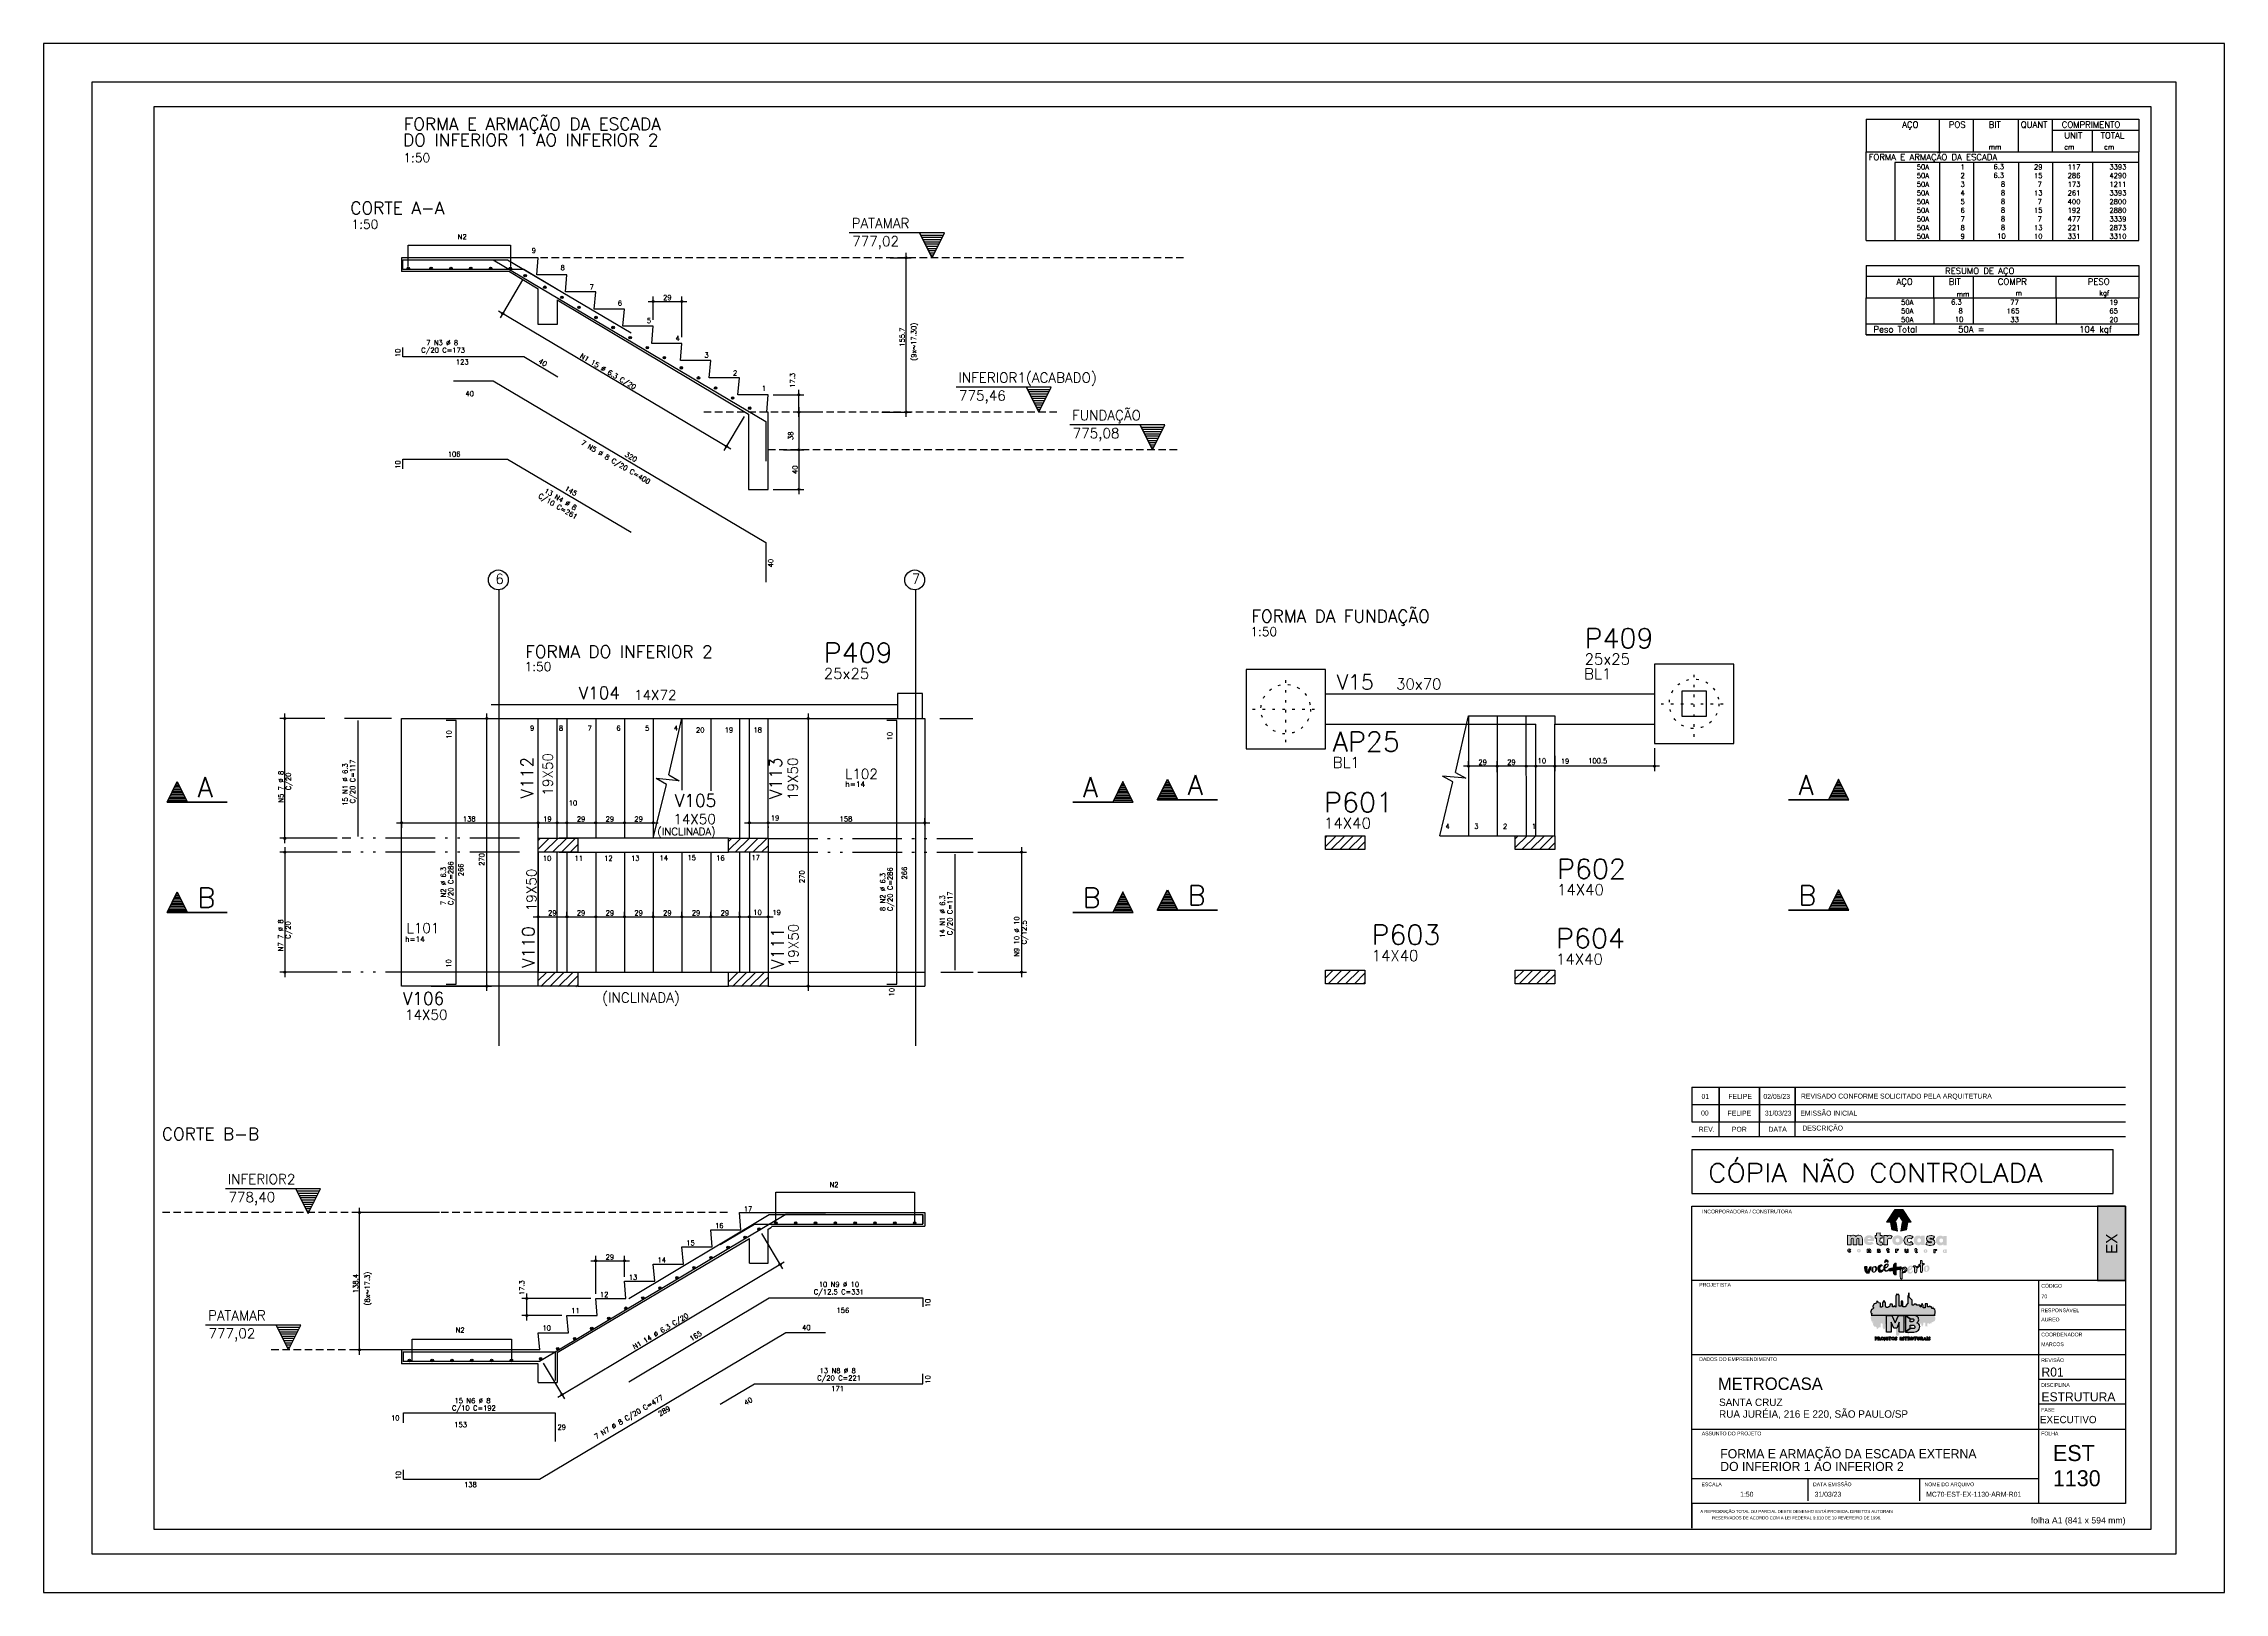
# Model space of a CAD drawing. Extents: x -1.9 to 86.1, y -1.6 to 61.
import ezdxf
from ezdxf.enums import TextEntityAlignment as Align

# ---------------------------------------------------------------- set-up
doc = ezdxf.new("R2010")
doc.units = 0
doc.header["$MEASUREMENT"] = 0
for name, pattern in [('ESTILO_TQS_0001', [0.45, 0.3, -0.15]), ('ESTILO_TQS_0002', [0.4, 0.1, -0.3]), ('ESTILO_TQS_0004', [3.3, 2, -0.4, 0.05, -0.4, 0.05, -0.4]), ('HIDDEN', [9.525, 6.35, -3.175])]:
    doc.linetypes.add(name, pattern=pattern)
doc.layers.get('0').update_dxf_attribs({"linetype": 'CONTINUOUS'})
doc.layers.get('Defpoints').update_dxf_attribs({"linetype": 'CONTINUOUS'})
for name, color, linetype in [('213', 252, 'CONTINUOUS'), ('ARQ-MAR', 2, 'CONTINUOUS'), ('ARQ_CAR', 7, 'CONTINUOUS'), ('ARQ_CAR-TXT', 7, 'CONTINUOUS'), ('ARQ_FOLHA', 7, 'CONTINUOUS'), ('ARQ_TXT-2', 2, 'CONTINUOUS'), ('ARQ_TXT-4', 4, 'CONTINUOUS'), ('H7', 1, 'CONTINUOUS'), ('Layer 1', 7, 'CONTINUOUS'), ('PENA_01', 1, 'CONTINUOUS'), ('PENA_02', 2, 'CONTINUOUS'), ('PENA_03', 3, 'CONTINUOUS'), ('PENA_04', 4, 'CONTINUOUS'), ('PENA_05', 5, 'CONTINUOUS'), ('PENA_06', 6, 'CONTINUOUS'), ('PSG-NV1-HTC-251', 251, 'CONTINUOUS'), ('PSG-NV2-FLH-SELO', 1, 'CONTINUOUS'), ('ver', 20, 'CONTINUOUS'), ('xx-folha', 7, 'CONTINUOUS')]:
    doc.layers.add(name, color=color, linetype=linetype)
doc.styles.add('01-MILLEU', font='GOTHIC.TTF')
doc.styles.add('CARIMBO', font='romans.shx', dxfattribs={"height": 30})
doc.styles.add('R300', font='SIMPLEX.SHX', dxfattribs={"width": 1.1, "height": 5.5})
doc.styles.get("Standard").update_dxf_attribs({"font": 'ROMANS.SHX'})
doc.styles.add('TQS_ARIAL', font='arial.ttf')

# ---------------------------------------------------------------- blocks, each defined once
blk = doc.blocks.new('METROCASA')
at = {"layer": 'Layer 1', "true_color": 0xed1c24}
h = blk.add_hatch(color=240, dxfattribs=at)
h.dxf.hatch_style = 2
h.paths.add_polyline_path([(-1.29, 0.86), (-1.02, -0.59), (0.13, -0.85), (-0.13, 0.85)])
h.paths.add_polyline_path([(2.84, 0.94), (1.22, 3.51), (-0.37, 3.52), (1.27, 0.94)])
h.paths.add_polyline_path([(-2.08, 0.96), (-0.44, 0.95), (0.36, 2.19), (-0.45, 3.48)])
h.paths.add_polyline_path([(0.77, -0.85), (1.92, -0.6), (2.21, 0.84), (1.05, 0.84)])
at = {"layer": 'Layer 1', "true_color": 0x404041}
h = blk.add_hatch(color=250, dxfattribs=at)
h.dxf.hatch_style = 2
edge = h.paths.add_edge_path()
edge.add_spline(control_points=[(-3.66, -4.74), (-3.71, -4.74), (-3.72, -4.72), (-3.72, -4.71), (-3.72, -4.68), (-3.69, -4.68), (-3.66, -4.68), (-3.6, -4.68), (-3.52, -4.7), (-3.48, -4.72), (-3.48, -4.72), (-3.38, -4.57), (-3.38, -4.57), (-3.44, -4.52), (-3.54, -4.48), (-3.65, -4.48), (-3.81, -4.48), (-3.97, -4.54), (-3.97, -4.71), (-3.97, -4.87), (-3.81, -4.92), (-3.68, -4.93), (-3.63, -4.93), (-3.61, -4.94), (-3.61, -4.97), (-3.61, -4.99), (-3.63, -5), (-3.68, -5), (-3.73, -5), (-3.81, -4.99), (-3.92, -4.92), (-3.92, -4.92), (-4, -5.11), (-4, -5.11), (-3.92, -5.16), (-3.79, -5.2), (-3.67, -5.2), (-3.51, -5.2), (-3.36, -5.14), (-3.35, -4.97), (-3.35, -4.79), (-3.52, -4.75), (-3.66, -4.74)], knot_values=[0, 0, 0, 0, 1, 1, 1, 2, 2, 2, 3, 3, 3, 4, 4, 4, 5, 5, 5, 6, 6, 6, 7, 7, 7, 8, 8, 8, 9, 9, 9, 10, 10, 10, 11, 11, 11, 12, 12, 12, 13, 13, 13, 14, 14, 14, 14], degree=3, periodic=0)
edge = h.paths.add_edge_path()
edge.add_spline(control_points=[(-5.55, -4.47), (-5.62, -4.47), (-5.7, -4.5), (-5.76, -4.56), (-5.76, -4.56), (-5.77, -4.49), (-5.77, -4.49), (-5.77, -4.49), (-6, -4.49), (-6, -4.49), (-6, -4.49), (-6, -5.17), (-6, -5.17), (-6, -5.17), (-5.75, -5.17), (-5.75, -5.17), (-5.75, -5.17), (-5.75, -4.81), (-5.75, -4.81), (-5.75, -4.72), (-5.69, -4.68), (-5.63, -4.68), (-5.58, -4.68), (-5.54, -4.71), (-5.54, -4.79), (-5.54, -4.79), (-5.54, -5.17), (-5.54, -5.17), (-5.54, -5.17), (-5.29, -5.17), (-5.29, -5.17), (-5.29, -5.17), (-5.28, -4.79), (-5.28, -4.79), (-5.28, -4.55), (-5.4, -4.48), (-5.55, -4.47)], knot_values=[0, 0, 0, 0, 1, 1, 1, 2, 2, 2, 3, 3, 3, 4, 4, 4, 5, 5, 5, 6, 6, 6, 7, 7, 7, 8, 8, 8, 9, 9, 9, 10, 10, 10, 11, 11, 11, 12, 12, 12, 12], degree=3, periodic=0)
edge = h.paths.add_edge_path()
edge.add_spline(control_points=[(-7.69, -4.46), (-7.89, -4.46), (-8.08, -4.57), (-8.08, -4.82), (-8.08, -5.06), (-7.89, -5.17), (-7.69, -5.17), (-7.5, -5.18), (-7.3, -5.07), (-7.3, -4.82), (-7.3, -4.57), (-7.49, -4.47), (-7.69, -4.46)], knot_values=[0, 0, 0, 0, 1, 1, 1, 2, 2, 2, 3, 3, 3, 4, 4, 4, 4], degree=3, periodic=0)
edge = h.paths.add_edge_path()
edge.add_spline(control_points=[(-7.69, -4.97), (-7.78, -4.97), (-7.83, -4.9), (-7.83, -4.82), (-7.83, -4.74), (-7.78, -4.67), (-7.69, -4.67), (-7.6, -4.67), (-7.55, -4.74), (-7.55, -4.82), (-7.55, -4.9), (-7.61, -4.97), (-7.69, -4.97)], knot_values=[0, 0, 0, 0, 1, 1, 1, 2, 2, 2, 3, 3, 3, 4, 4, 4, 4], degree=3, periodic=0)
edge = h.paths.add_edge_path()
edge.add_spline(control_points=[(-9.57, -4.95), (-9.67, -4.95), (-9.72, -4.88), (-9.72, -4.81), (-9.72, -4.73), (-9.67, -4.66), (-9.57, -4.66), (-9.53, -4.66), (-9.49, -4.67), (-9.46, -4.71), (-9.46, -4.71), (-9.32, -4.56), (-9.32, -4.56), (-9.39, -4.49), (-9.49, -4.45), (-9.59, -4.45), (-9.78, -4.45), (-9.97, -4.56), (-9.97, -4.81), (-9.97, -5.06), (-9.78, -5.16), (-9.59, -5.16), (-9.48, -5.16), (-9.39, -5.12), (-9.3, -5.05), (-9.3, -5.05), (-9.45, -4.9), (-9.45, -4.9), (-9.48, -4.93), (-9.53, -4.95), (-9.57, -4.95)], knot_values=[0, 0, 0, 0, 1, 1, 1, 2, 2, 2, 3, 3, 3, 4, 4, 4, 5, 5, 5, 6, 6, 6, 7, 7, 7, 8, 8, 8, 9, 9, 9, 10, 10, 10, 10], degree=3, periodic=0)
edge = h.paths.add_edge_path()
edge.add_spline(control_points=[(-1.68, -5), (-1.72, -5), (-1.74, -4.98), (-1.74, -4.93), (-1.74, -4.93), (-1.74, -4.71), (-1.74, -4.71), (-1.74, -4.71), (-1.59, -4.71), (-1.59, -4.71), (-1.59, -4.71), (-1.59, -4.52), (-1.59, -4.52), (-1.59, -4.52), (-1.74, -4.52), (-1.74, -4.52), (-1.74, -4.52), (-1.74, -4.32), (-1.74, -4.32), (-1.74, -4.32), (-1.99, -4.34), (-1.99, -4.34), (-1.99, -4.34), (-1.99, -4.51), (-1.99, -4.51), (-1.99, -4.51), (-2.1, -4.51), (-2.1, -4.51), (-2.1, -4.51), (-2.1, -4.71), (-2.1, -4.71), (-2.1, -4.71), (-1.99, -4.71), (-1.99, -4.71), (-1.99, -4.71), (-1.99, -4.93), (-1.99, -4.93), (-2, -5.14), (-1.88, -5.21), (-1.74, -5.21), (-1.67, -5.21), (-1.61, -5.19), (-1.55, -5.16), (-1.55, -5.16), (-1.6, -4.97), (-1.6, -4.97), (-1.62, -4.99), (-1.65, -5), (-1.68, -5)], knot_values=[0, 0, 0, 0, 1, 1, 1, 2, 2, 2, 3, 3, 3, 4, 4, 4, 5, 5, 5, 6, 6, 6, 7, 7, 7, 8, 8, 8, 9, 9, 9, 10, 10, 10, 11, 11, 11, 12, 12, 12, 13, 13, 13, 14, 14, 14, 15, 15, 15, 16, 16, 16, 16], degree=3, periodic=0)
edge = h.paths.add_edge_path()
edge.add_spline(control_points=[(9.78, -4.57), (9.78, -4.57), (9.77, -4.65), (9.77, -4.65), (9.73, -4.59), (9.66, -4.56), (9.57, -4.56), (9.37, -4.56), (9.24, -4.71), (9.24, -4.91), (9.24, -5.11), (9.35, -5.25), (9.55, -5.26), (9.62, -5.27), (9.71, -5.24), (9.77, -5.18), (9.77, -5.18), (9.78, -5.25), (9.78, -5.25), (9.78, -5.25), (10.01, -5.25), (10.01, -5.25), (10.01, -5.25), (10.02, -4.57), (10.02, -4.57), (10.02, -4.57), (9.78, -4.57), (9.78, -4.57)], knot_values=[0, 0, 0, 0, 1, 1, 1, 2, 2, 2, 3, 3, 3, 4, 4, 4, 5, 5, 5, 6, 6, 6, 7, 7, 7, 8, 8, 8, 9, 9, 9, 9], degree=3, periodic=0)
edge = h.paths.add_edge_path()
edge.add_spline(control_points=[(9.62, -5.06), (9.55, -5.06), (9.49, -5), (9.49, -4.91), (9.49, -4.82), (9.55, -4.76), (9.62, -4.76), (9.71, -4.76), (9.76, -4.82), (9.76, -4.91), (9.76, -4.99), (9.71, -5.06), (9.62, -5.06)], knot_values=[0, 0, 0, 0, 1, 1, 1, 2, 2, 2, 3, 3, 3, 4, 4, 4, 4], degree=3, periodic=0)
edge = h.paths.add_edge_path()
edge.add_spline(control_points=[(7.69, -4.64), (7.69, -4.64), (7.68, -4.56), (7.68, -4.56), (7.68, -4.56), (7.45, -4.56), (7.45, -4.56), (7.45, -4.56), (7.45, -5.24), (7.45, -5.24), (7.45, -5.24), (7.7, -5.24), (7.7, -5.24), (7.7, -5.24), (7.7, -4.89), (7.7, -4.89), (7.7, -4.8), (7.76, -4.76), (7.82, -4.76), (7.86, -4.76), (7.89, -4.77), (7.93, -4.8), (7.93, -4.8), (8.04, -4.62), (8.04, -4.62), (7.99, -4.57), (7.93, -4.55), (7.86, -4.55), (7.79, -4.55), (7.73, -4.57), (7.69, -4.64)], knot_values=[0, 0, 0, 0, 1, 1, 1, 2, 2, 2, 3, 3, 3, 4, 4, 4, 5, 5, 5, 6, 6, 6, 7, 7, 7, 8, 8, 8, 9, 9, 9, 10, 10, 10, 10], degree=3, periodic=0)
edge = h.paths.add_edge_path()
edge.add_spline(control_points=[(5.76, -4.54), (5.56, -4.54), (5.37, -4.64), (5.37, -4.89), (5.37, -5.14), (5.56, -5.24), (5.75, -5.25), (5.95, -5.25), (6.14, -5.14), (6.14, -4.89), (6.15, -4.65), (5.96, -4.54), (5.76, -4.54)], knot_values=[0, 0, 0, 0, 1, 1, 1, 2, 2, 2, 3, 3, 3, 4, 4, 4, 4], degree=3, periodic=0)
edge = h.paths.add_edge_path()
edge.add_spline(control_points=[(5.76, -5.04), (5.67, -5.04), (5.62, -4.97), (5.62, -4.89), (5.62, -4.81), (5.67, -4.74), (5.76, -4.74), (5.85, -4.74), (5.9, -4.81), (5.9, -4.89), (5.9, -4.97), (5.84, -5.04), (5.76, -5.04)], knot_values=[0, 0, 0, 0, 1, 1, 1, 2, 2, 2, 3, 3, 3, 4, 4, 4, 4], degree=3, periodic=0)
edge = h.paths.add_edge_path()
edge.add_spline(control_points=[(4, -5.03), (3.96, -5.03), (3.94, -5.01), (3.93, -4.96), (3.93, -4.96), (3.94, -4.74), (3.94, -4.74), (3.94, -4.74), (4.09, -4.74), (4.09, -4.74), (4.09, -4.74), (4.09, -4.55), (4.09, -4.55), (4.09, -4.55), (3.94, -4.55), (3.94, -4.55), (3.94, -4.55), (3.94, -4.35), (3.94, -4.35), (3.94, -4.35), (3.69, -4.38), (3.69, -4.38), (3.69, -4.38), (3.69, -4.54), (3.69, -4.54), (3.69, -4.54), (3.58, -4.54), (3.58, -4.54), (3.58, -4.54), (3.58, -4.74), (3.58, -4.74), (3.58, -4.74), (3.69, -4.74), (3.69, -4.74), (3.69, -4.74), (3.68, -4.96), (3.68, -4.96), (3.68, -5.17), (3.8, -5.24), (3.93, -5.24), (4, -5.24), (4.07, -5.22), (4.13, -5.19), (4.13, -5.19), (4.08, -5), (4.08, -5), (4.05, -5.02), (4.03, -5.03), (4, -5.03)], knot_values=[0, 0, 0, 0, 1, 1, 1, 2, 2, 2, 3, 3, 3, 4, 4, 4, 5, 5, 5, 6, 6, 6, 7, 7, 7, 8, 8, 8, 9, 9, 9, 10, 10, 10, 11, 11, 11, 12, 12, 12, 13, 13, 13, 14, 14, 14, 15, 15, 15, 16, 16, 16, 16], degree=3, periodic=0)
edge = h.paths.add_edge_path()
edge.add_spline(control_points=[(2.03, -4.89), (2.03, -4.98), (1.97, -5.02), (1.91, -5.02), (1.87, -5.02), (1.82, -4.99), (1.82, -4.9), (1.82, -4.9), (1.82, -4.53), (1.82, -4.53), (1.82, -4.53), (1.57, -4.53), (1.57, -4.53), (1.57, -4.53), (1.57, -4.9), (1.57, -4.9), (1.57, -5.15), (1.69, -5.22), (1.83, -5.22), (1.9, -5.23), (1.99, -5.2), (2.05, -5.14), (2.05, -5.14), (2.06, -5.21), (2.06, -5.21), (2.06, -5.21), (2.28, -5.21), (2.28, -5.21), (2.28, -5.21), (2.28, -4.53), (2.28, -4.53), (2.28, -4.53), (2.03, -4.53), (2.03, -4.53), (2.03, -4.53), (2.03, -4.89), (2.03, -4.89)], knot_values=[0, 0, 0, 0, 1, 1, 1, 2, 2, 2, 3, 3, 3, 4, 4, 4, 5, 5, 5, 6, 6, 6, 7, 7, 7, 8, 8, 8, 9, 9, 9, 10, 10, 10, 11, 11, 11, 12, 12, 12, 12], degree=3, periodic=0)
edge = h.paths.add_edge_path()
edge.add_spline(control_points=[(-0.02, -4.59), (-0.02, -4.59), (-0.04, -4.52), (-0.04, -4.52), (-0.04, -4.52), (-0.26, -4.52), (-0.26, -4.52), (-0.26, -4.52), (-0.27, -5.2), (-0.27, -5.2), (-0.27, -5.2), (-0.02, -5.2), (-0.02, -5.2), (-0.02, -5.2), (-0.01, -4.85), (-0.01, -4.85), (-0.01, -4.76), (0.04, -4.72), (0.1, -4.72), (0.15, -4.72), (0.18, -4.73), (0.22, -4.76), (0.22, -4.76), (0.32, -4.58), (0.32, -4.58), (0.28, -4.53), (0.21, -4.51), (0.14, -4.5), (0.08, -4.5), (0.01, -4.53), (-0.02, -4.59)], knot_values=[0, 0, 0, 0, 1, 1, 1, 2, 2, 2, 3, 3, 3, 4, 4, 4, 5, 5, 5, 6, 6, 6, 7, 7, 7, 8, 8, 8, 9, 9, 9, 10, 10, 10, 10], degree=3, periodic=0)
at = {"layer": 'Layer 1', "true_color": 0xed1c24}
h = blk.add_hatch(color=240, dxfattribs=at)
h.dxf.hatch_style = 2
edge = h.paths.add_edge_path()
edge.add_spline(control_points=[(-1.94, -1.96), (-1.94, -1.96), (-1.98, -1.76), (-1.98, -1.76), (-1.98, -1.76), (-2.62, -1.75), (-2.62, -1.75), (-2.62, -1.75), (-2.63, -3.66), (-2.63, -3.66), (-2.63, -3.66), (-1.92, -3.66), (-1.92, -3.66), (-1.92, -3.66), (-1.91, -2.67), (-1.91, -2.67), (-1.91, -2.42), (-1.76, -2.31), (-1.58, -2.31), (-1.46, -2.31), (-1.38, -2.34), (-1.26, -2.43), (-1.26, -2.43), (-0.98, -1.92), (-0.98, -1.92), (-1.1, -1.79), (-1.28, -1.71), (-1.48, -1.71), (-1.66, -1.71), (-1.84, -1.79), (-1.94, -1.96)], knot_values=[0, 0, 0, 0, 1, 1, 1, 2, 2, 2, 3, 3, 3, 4, 4, 4, 5, 5, 5, 6, 6, 6, 7, 7, 7, 8, 8, 8, 9, 9, 9, 10, 10, 10, 10], degree=3, periodic=0)
edge = h.paths.add_edge_path()
edge.add_spline(control_points=[(-5.6, -1.69), (-6.11, -1.69), (-6.66, -1.99), (-6.66, -2.69), (-6.67, -3.38), (-6.16, -3.68), (-5.56, -3.68), (-5.23, -3.68), (-4.92, -3.58), (-4.69, -3.37), (-4.69, -3.37), (-5.04, -2.98), (-5.04, -2.98), (-5.16, -3.07), (-5.32, -3.13), (-5.53, -3.13), (-5.68, -3.13), (-5.9, -3.06), (-5.95, -2.89), (-5.95, -2.89), (-4.62, -2.89), (-4.62, -2.89), (-4.45, -2.14), (-4.92, -1.69), (-5.6, -1.69)], knot_values=[0, 0, 0, 0, 1, 1, 1, 2, 2, 2, 3, 3, 3, 4, 4, 4, 5, 5, 5, 6, 6, 6, 7, 7, 7, 8, 8, 8, 8], degree=3, periodic=0)
edge = h.paths.add_edge_path()
edge.add_spline(control_points=[(-5.94, -2.43), (-5.89, -2.12), (-5.27, -2.13), (-5.25, -2.43), (-5.25, -2.43), (-5.94, -2.43), (-5.94, -2.43)], knot_values=[0, 0, 0, 0, 1, 1, 1, 2, 2, 2, 2], degree=3, periodic=0)
edge = h.paths.add_edge_path()
edge.add_spline(control_points=[(4.86, -2), (4.76, -1.84), (4.58, -1.75), (4.31, -1.75), (3.75, -1.74), (3.38, -2.17), (3.38, -2.74), (3.37, -3.29), (3.68, -3.69), (4.24, -3.73), (4.45, -3.74), (4.71, -3.67), (4.87, -3.49), (4.87, -3.49), (4.9, -3.7), (4.9, -3.7), (4.9, -3.7), (5.56, -3.7), (5.56, -3.7), (5.56, -3.7), (5.57, -1.8), (5.57, -1.8), (5.57, -1.8), (4.9, -1.79), (4.9, -1.79), (4.9, -1.79), (4.86, -2), (4.86, -2)], knot_values=[0, 0, 0, 0, 1, 1, 1, 2, 2, 2, 3, 3, 3, 4, 4, 4, 5, 5, 5, 6, 6, 6, 7, 7, 7, 8, 8, 8, 9, 9, 9, 9], degree=3, periodic=0)
edge = h.paths.add_edge_path()
edge.add_spline(control_points=[(4.46, -3.16), (4.25, -3.16), (4.08, -3.01), (4.08, -2.74), (4.08, -2.47), (4.25, -2.32), (4.47, -2.32), (4.72, -2.32), (4.86, -2.49), (4.86, -2.74), (4.86, -2.97), (4.7, -3.16), (4.46, -3.16)], knot_values=[0, 0, 0, 0, 1, 1, 1, 2, 2, 2, 3, 3, 3, 4, 4, 4, 4], degree=3, periodic=0)
edge = h.paths.add_edge_path()
edge.add_spline(control_points=[(-7.68, -1.68), (-7.94, -1.68), (-8.15, -1.76), (-8.31, -1.95), (-8.4, -1.77), (-8.59, -1.69), (-8.78, -1.68), (-8.98, -1.68), (-9.19, -1.76), (-9.31, -1.92), (-9.31, -1.92), (-9.36, -1.72), (-9.36, -1.72), (-9.36, -1.72), (-9.95, -1.71), (-9.95, -1.71), (-9.95, -1.71), (-9.96, -3.62), (-9.96, -3.62), (-9.96, -3.62), (-9.26, -3.62), (-9.26, -3.62), (-9.26, -3.62), (-9.25, -2.58), (-9.25, -2.58), (-9.25, -2.37), (-9.12, -2.27), (-9, -2.27), (-8.87, -2.27), (-8.8, -2.35), (-8.8, -2.57), (-8.8, -2.57), (-8.81, -3.62), (-8.81, -3.62), (-8.81, -3.62), (-8.11, -3.63), (-8.11, -3.63), (-8.11, -3.63), (-8.1, -2.58), (-8.1, -2.58), (-8.1, -2.37), (-7.98, -2.29), (-7.86, -2.29), (-7.75, -2.29), (-7.66, -2.37), (-7.66, -2.57), (-7.66, -2.57), (-7.67, -3.63), (-7.67, -3.63), (-7.67, -3.63), (-6.96, -3.63), (-6.96, -3.63), (-6.96, -3.63), (-6.95, -2.57), (-6.95, -2.57), (-6.95, -1.94), (-7.26, -1.68), (-7.68, -1.68)], knot_values=[0, 0, 0, 0, 1, 1, 1, 2, 2, 2, 3, 3, 3, 4, 4, 4, 5, 5, 5, 6, 6, 6, 7, 7, 7, 8, 8, 8, 9, 9, 9, 10, 10, 10, 11, 11, 11, 12, 12, 12, 13, 13, 13, 14, 14, 14, 15, 15, 15, 16, 16, 16, 17, 17, 17, 18, 18, 18, 19, 19, 19, 19], degree=3, periodic=0)
edge = h.paths.add_edge_path()
edge.add_spline(control_points=[(-3.23, -3.11), (-3.34, -3.11), (-3.41, -3.06), (-3.42, -2.93), (-3.42, -2.93), (-3.41, -2.3), (-3.41, -2.3), (-3.41, -2.3), (-2.98, -2.3), (-2.98, -2.3), (-2.98, -2.3), (-2.98, -1.76), (-2.98, -1.76), (-2.98, -1.76), (-3.41, -1.76), (-3.41, -1.76), (-3.41, -1.76), (-3.4, -1.21), (-3.4, -1.21), (-3.4, -1.21), (-4.11, -1.28), (-4.11, -1.28), (-4.11, -1.28), (-4.11, -1.76), (-4.11, -1.76), (-4.11, -1.76), (-4.42, -1.75), (-4.42, -1.75), (-4.42, -1.75), (-4.42, -2.3), (-4.42, -2.3), (-4.42, -2.3), (-4.11, -2.3), (-4.11, -2.3), (-4.11, -2.3), (-4.12, -2.92), (-4.12, -2.92), (-4.13, -3.52), (-3.79, -3.69), (-3.42, -3.7), (-3.22, -3.7), (-3.03, -3.66), (-2.87, -3.57), (-2.87, -3.57), (-3.02, -3.05), (-3.02, -3.05), (-3.08, -3.09), (-3.16, -3.11), (-3.23, -3.11)], knot_values=[0, 0, 0, 0, 1, 1, 1, 2, 2, 2, 3, 3, 3, 4, 4, 4, 5, 5, 5, 6, 6, 6, 7, 7, 7, 8, 8, 8, 9, 9, 9, 10, 10, 10, 11, 11, 11, 12, 12, 12, 13, 13, 13, 14, 14, 14, 15, 15, 15, 16, 16, 16, 16], degree=3, periodic=0)
edge = h.paths.add_edge_path()
edge.add_spline(control_points=[(2.53, -3.13), (2.26, -3.13), (2.12, -2.94), (2.12, -2.74), (2.12, -2.5), (2.27, -2.3), (2.54, -2.3), (2.66, -2.3), (2.77, -2.35), (2.86, -2.44), (2.86, -2.44), (3.24, -2.04), (3.24, -2.04), (3.04, -1.84), (2.77, -1.74), (2.5, -1.74), (1.96, -1.73), (1.43, -2.04), (1.42, -2.73), (1.42, -3.44), (1.94, -3.72), (2.5, -3.72), (2.78, -3.72), (3.06, -3.6), (3.28, -3.4), (3.28, -3.4), (2.88, -2.98), (2.88, -2.98), (2.79, -3.08), (2.66, -3.13), (2.53, -3.13)], knot_values=[0, 0, 0, 0, 1, 1, 1, 2, 2, 2, 3, 3, 3, 4, 4, 4, 5, 5, 5, 6, 6, 6, 7, 7, 7, 8, 8, 8, 9, 9, 9, 10, 10, 10, 10], degree=3, periodic=0)
edge = h.paths.add_edge_path()
edge.add_spline(control_points=[(9.37, -1.82), (9.37, -1.82), (9.33, -2.02), (9.33, -2.02), (9.23, -1.87), (9.04, -1.77), (8.77, -1.77), (8.22, -1.77), (7.85, -2.2), (7.84, -2.76), (7.84, -3.31), (8.15, -3.71), (8.71, -3.75), (8.92, -3.76), (9.17, -3.7), (9.34, -3.51), (9.34, -3.51), (9.37, -3.72), (9.37, -3.72), (9.37, -3.72), (10.02, -3.72), (10.02, -3.72), (10.02, -3.72), (10.03, -1.82), (10.03, -1.82), (10.03, -1.82), (9.37, -1.82), (9.37, -1.82)], knot_values=[0, 0, 0, 0, 1, 1, 1, 2, 2, 2, 3, 3, 3, 4, 4, 4, 5, 5, 5, 6, 6, 6, 7, 7, 7, 8, 8, 8, 9, 9, 9, 9], degree=3, periodic=0)
edge = h.paths.add_edge_path()
edge.add_spline(control_points=[(8.93, -3.18), (8.71, -3.18), (8.55, -3.03), (8.55, -2.76), (8.55, -2.5), (8.72, -2.34), (8.93, -2.35), (9.18, -2.35), (9.32, -2.51), (9.32, -2.77), (9.32, -2.99), (9.17, -3.18), (8.93, -3.18)], knot_values=[0, 0, 0, 0, 1, 1, 1, 2, 2, 2, 3, 3, 3, 4, 4, 4, 4], degree=3, periodic=0)
edge = h.paths.add_edge_path()
edge.add_spline(control_points=[(6.78, -2.48), (6.66, -2.48), (6.63, -2.42), (6.63, -2.39), (6.63, -2.32), (6.7, -2.29), (6.8, -2.3), (6.96, -2.29), (7.18, -2.35), (7.28, -2.41), (7.28, -2.41), (7.58, -1.99), (7.58, -1.99), (7.4, -1.85), (7.12, -1.76), (6.81, -1.76), (6.36, -1.75), (5.93, -1.92), (5.93, -2.38), (5.92, -2.84), (6.37, -2.99), (6.74, -3), (6.88, -3.02), (6.94, -3.05), (6.94, -3.11), (6.94, -3.17), (6.87, -3.2), (6.75, -3.2), (6.59, -3.19), (6.36, -3.18), (6.07, -2.98), (6.07, -2.98), (5.84, -3.5), (5.84, -3.5), (6.05, -3.66), (6.43, -3.75), (6.76, -3.76), (7.22, -3.76), (7.65, -3.58), (7.65, -3.11), (7.65, -2.61), (7.17, -2.49), (6.78, -2.48)], knot_values=[0, 0, 0, 0, 1, 1, 1, 2, 2, 2, 3, 3, 3, 4, 4, 4, 5, 5, 5, 6, 6, 6, 7, 7, 7, 8, 8, 8, 9, 9, 9, 10, 10, 10, 11, 11, 11, 12, 12, 12, 13, 13, 13, 14, 14, 14, 14], degree=3, periodic=0)
edge = h.paths.add_edge_path()
edge.add_spline(control_points=[(0.13, -1.72), (-0.42, -1.72), (-0.95, -2.01), (-0.96, -2.72), (-0.96, -3.41), (-0.42, -3.71), (0.12, -3.72), (0.66, -3.72), (1.21, -3.42), (1.22, -2.73), (1.22, -2.03), (0.7, -1.73), (0.13, -1.72)], knot_values=[0, 0, 0, 0, 1, 1, 1, 2, 2, 2, 3, 3, 3, 4, 4, 4, 4], degree=3, periodic=0)
edge = h.paths.add_edge_path()
edge.add_spline(control_points=[(0.13, -3.13), (-0.12, -3.13), (-0.27, -2.94), (-0.26, -2.72), (-0.26, -2.5), (-0.12, -2.3), (0.13, -2.31), (0.38, -2.31), (0.52, -2.5), (0.52, -2.72), (0.52, -2.96), (0.37, -3.14), (0.13, -3.13)], knot_values=[0, 0, 0, 0, 1, 1, 1, 2, 2, 2, 3, 3, 3, 4, 4, 4, 4], degree=3, periodic=0)
at = {"layer": 'Layer 1', "true_color": 0x404041}
h = blk.add_hatch(color=250, dxfattribs=at)
h.dxf.hatch_style = 2
edge = h.paths.add_edge_path()
edge.add_spline(control_points=[(-2.43, -7.17), (-2.4, -7.16), (-2.38, -7.15), (-2.36, -7.14), (-2.33, -7.13), (-2.31, -7.11), (-2.3, -7.09), (-2.28, -7.07), (-2.26, -7.04), (-2.24, -7.01), (-2.22, -6.98), (-2.2, -6.95), (-2.17, -6.92), (-2.15, -6.93), (-2.11, -6.95), (-2.08, -6.98), (-2.05, -7.01), (-2.01, -7.04), (-1.98, -7.06), (-1.94, -7.09), (-1.9, -7.11), (-1.87, -7.13), (-1.84, -7.14), (-1.81, -7.14), (-1.78, -7.12), (-1.75, -7.1), (-1.75, -7.07), (-1.76, -7.02), (-1.78, -6.98), (-1.8, -6.94), (-1.84, -6.89), (-1.87, -6.84), (-1.91, -6.8), (-1.96, -6.76), (-2, -6.72), (-2.04, -6.69), (-2.07, -6.68), (-2.11, -6.66), (-2.15, -6.65), (-2.18, -6.64), (-2.21, -6.64), (-2.24, -6.64), (-2.26, -6.65), (-2.29, -6.66), (-2.31, -6.68), (-2.33, -6.71), (-2.35, -6.73), (-2.36, -6.77), (-2.38, -6.82), (-2.4, -6.84), (-2.41, -6.87), (-2.43, -6.91), (-2.44, -6.95), (-2.46, -6.99), (-2.47, -7.03), (-2.48, -7.07), (-2.48, -7.11), (-2.48, -7.14), (-2.47, -7.16), (-2.46, -7.18), (-2.43, -7.17)], knot_values=[0, 0, 0, 0, 1, 1, 1, 2, 2, 2, 3, 3, 3, 4, 4, 4, 5, 5, 5, 6, 6, 6, 7, 7, 7, 8, 8, 8, 9, 9, 9, 10, 10, 10, 11, 11, 11, 12, 12, 12, 13, 13, 13, 14, 14, 14, 15, 15, 15, 16, 16, 16, 17, 17, 17, 18, 18, 18, 19, 19, 19, 20, 20, 20, 20], degree=3, periodic=0)
edge = h.paths.add_edge_path()
edge.add_spline(control_points=[(-5.26, -8.04), (-5.28, -8.03), (-5.33, -8.05), (-5.4, -8.1), (-5.49, -8.17), (-5.55, -8.25), (-5.6, -8.35), (-5.65, -8.45), (-5.69, -8.55), (-5.71, -8.65), (-5.74, -8.76), (-5.76, -8.85), (-5.77, -8.93), (-5.78, -9.02), (-5.8, -9.07), (-5.81, -9.1), (-5.83, -9.13), (-5.85, -9.12), (-5.88, -9.08), (-5.91, -9.04), (-5.94, -8.98), (-5.97, -8.89), (-6, -8.8), (-6.02, -8.7), (-6.04, -8.57), (-6.05, -8.44), (-6.05, -8.3), (-6.03, -8.14), (-6.03, -8.11), (-6.04, -8.08), (-6.06, -8.06), (-6.09, -8.03), (-6.12, -8.01), (-6.16, -8), (-6.2, -7.98), (-6.25, -7.98), (-6.3, -7.98), (-6.35, -7.99), (-6.4, -8), (-6.45, -8.03), (-6.48, -8.05), (-6.5, -8.08), (-6.52, -8.13), (-6.53, -8.18), (-6.53, -8.24), (-6.53, -8.31), (-6.53, -8.38), (-6.52, -8.45), (-6.5, -8.52), (-6.49, -8.6), (-6.47, -8.67), (-6.45, -8.74), (-6.43, -8.81), (-6.41, -8.87), (-6.39, -8.93), (-6.36, -8.98), (-6.34, -9.03), (-6.32, -9.05), (-6.29, -9.1), (-6.26, -9.14), (-6.23, -9.18), (-6.19, -9.23), (-6.16, -9.27), (-6.11, -9.3), (-6.07, -9.34), (-6.02, -9.36), (-5.96, -9.37), (-5.9, -9.38), (-5.83, -9.38), (-5.75, -9.35), (-5.71, -9.34), (-5.67, -9.31), (-5.63, -9.25), (-5.58, -9.19), (-5.54, -9.12), (-5.51, -9.05), (-5.47, -8.98), (-5.44, -8.9), (-5.41, -8.82), (-5.38, -8.74), (-5.36, -8.67), (-5.34, -8.61), (-5.32, -8.53), (-5.29, -8.44), (-5.27, -8.36), (-5.25, -8.27), (-5.23, -8.2), (-5.23, -8.15), (-5.22, -8.09), (-5.23, -8.06), (-5.26, -8.04)], knot_values=[0, 0, 0, 0, 1, 1, 1, 2, 2, 2, 3, 3, 3, 4, 4, 4, 5, 5, 5, 6, 6, 6, 7, 7, 7, 8, 8, 8, 9, 9, 9, 10, 10, 10, 11, 11, 11, 12, 12, 12, 13, 13, 13, 14, 14, 14, 15, 15, 15, 16, 16, 16, 17, 17, 17, 18, 18, 18, 19, 19, 19, 20, 20, 20, 21, 21, 21, 22, 22, 22, 23, 23, 23, 24, 24, 24, 25, 25, 25, 26, 26, 26, 27, 27, 27, 28, 28, 28, 29, 29, 29, 30, 30, 30, 30], degree=3, periodic=0)
edge = h.paths.add_edge_path()
edge.add_spline(control_points=[(-1.57, -8.39), (-1.57, -8.35), (-1.58, -8.33), (-1.6, -8.33), (-1.62, -8.34), (-1.64, -8.36), (-1.66, -8.39), (-1.68, -8.43), (-1.71, -8.47), (-1.75, -8.52), (-1.78, -8.56), (-1.82, -8.61), (-1.87, -8.65), (-1.92, -8.7), (-1.99, -8.73), (-2.07, -8.75), (-2.11, -8.76), (-2.14, -8.76), (-2.17, -8.75), (-2.19, -8.74), (-2.22, -8.73), (-2.24, -8.72), (-2.26, -8.7), (-2.27, -8.68), (-2.28, -8.66), (-2.3, -8.64), (-2.31, -8.61), (-2.31, -8.59), (-2.33, -8.53), (-2.34, -8.45), (-2.33, -8.37), (-2.27, -8.37), (-2.2, -8.36), (-2.14, -8.33), (-2.08, -8.31), (-2.02, -8.28), (-1.96, -8.23), (-1.89, -8.19), (-1.83, -8.12), (-1.77, -8.03), (-1.71, -7.95), (-1.68, -7.87), (-1.66, -7.8), (-1.65, -7.72), (-1.65, -7.65), (-1.67, -7.59), (-1.69, -7.53), (-1.72, -7.48), (-1.77, -7.45), (-1.81, -7.41), (-1.87, -7.39), (-1.93, -7.39), (-2, -7.4), (-2.06, -7.41), (-2.13, -7.43), (-2.2, -7.44), (-2.26, -7.47), (-2.32, -7.5), (-2.38, -7.53), (-2.44, -7.57), (-2.49, -7.62), (-2.54, -7.67), (-2.58, -7.72), (-2.62, -7.78), (-2.66, -7.87), (-2.7, -7.94), (-2.72, -8.02), (-2.74, -8.1), (-2.75, -8.16), (-2.76, -8.22), (-2.77, -8.29), (-2.77, -8.36), (-2.76, -8.42), (-2.75, -8.52), (-2.72, -8.62), (-2.68, -8.71), (-2.65, -8.78), (-2.6, -8.86), (-2.54, -8.92), (-2.47, -8.99), (-2.39, -9.03), (-2.28, -9.05), (-2.17, -9.07), (-2.07, -9.07), (-1.98, -9.04), (-1.9, -9.01), (-1.83, -8.97), (-1.78, -8.91), (-1.72, -8.86), (-1.68, -8.8), (-1.64, -8.73), (-1.61, -8.66), (-1.59, -8.6), (-1.58, -8.54), (-1.57, -8.48), (-1.56, -8.43), (-1.57, -8.39)], knot_values=[0, 0, 0, 0, 1, 1, 1, 2, 2, 2, 3, 3, 3, 4, 4, 4, 5, 5, 5, 6, 6, 6, 7, 7, 7, 8, 8, 8, 9, 9, 9, 10, 10, 10, 11, 11, 11, 12, 12, 12, 13, 13, 13, 14, 14, 14, 15, 15, 15, 16, 16, 16, 17, 17, 17, 18, 18, 18, 19, 19, 19, 20, 20, 20, 21, 21, 21, 22, 22, 22, 23, 23, 23, 24, 24, 24, 25, 25, 25, 26, 26, 26, 27, 27, 27, 28, 28, 28, 29, 29, 29, 30, 30, 30, 31, 31, 31, 32, 32, 32, 32], degree=3, periodic=0)
edge = h.paths.add_edge_path()
edge.add_spline(control_points=[(-2.31, -8.07), (-2.31, -8.04), (-2.3, -8.01), (-2.29, -7.98), (-2.27, -7.95), (-2.25, -7.9), (-2.23, -7.85), (-2.2, -7.81), (-2.17, -7.77), (-2.14, -7.75), (-2.1, -7.72), (-2.07, -7.7), (-2.03, -7.69), (-1.99, -7.67), (-1.95, -7.66), (-1.91, -7.65), (-1.9, -7.67), (-1.91, -7.7), (-1.91, -7.72), (-1.92, -7.75), (-1.93, -7.78), (-1.94, -7.81), (-1.95, -7.85), (-1.97, -7.89), (-2.01, -7.94), (-2.04, -7.99), (-2.07, -8.02), (-2.11, -8.05), (-2.15, -8.07), (-2.18, -8.09), (-2.21, -8.1), (-2.25, -8.11), (-2.29, -8.12), (-2.32, -8.13), (-2.32, -8.11), (-2.32, -8.09), (-2.31, -8.07)], knot_values=[0, 0, 0, 0, 1, 1, 1, 2, 2, 2, 3, 3, 3, 4, 4, 4, 5, 5, 5, 6, 6, 6, 7, 7, 7, 8, 8, 8, 9, 9, 9, 10, 10, 10, 11, 11, 11, 12, 12, 12, 12], degree=3, periodic=0)
edge = h.paths.add_edge_path()
edge.add_spline(control_points=[(-4.11, -8.09), (-4.16, -8), (-4.24, -7.93), (-4.34, -7.88), (-4.36, -7.87), (-4.38, -7.87), (-4.39, -7.87), (-4.4, -7.88), (-4.41, -7.89), (-4.43, -7.9), (-4.45, -7.92), (-4.48, -7.93), (-4.52, -7.95), (-4.57, -7.97), (-4.64, -7.99), (-4.74, -8), (-4.84, -8.02), (-4.93, -8.06), (-5, -8.14), (-5.07, -8.21), (-5.12, -8.29), (-5.15, -8.39), (-5.18, -8.48), (-5.2, -8.59), (-5.19, -8.69), (-5.18, -8.8), (-5.16, -8.89), (-5.11, -8.98), (-5.06, -9.06), (-5, -9.13), (-4.91, -9.18), (-4.82, -9.23), (-4.72, -9.25), (-4.59, -9.24), (-4.49, -9.22), (-4.4, -9.19), (-4.32, -9.13), (-4.24, -9.07), (-4.18, -9), (-4.12, -8.92), (-4.07, -8.84), (-4.03, -8.75), (-4.01, -8.65), (-3.99, -8.55), (-3.99, -8.45), (-4, -8.36), (-4.02, -8.26), (-4.05, -8.17), (-4.11, -8.09)], knot_values=[0, 0, 0, 0, 1, 1, 1, 2, 2, 2, 3, 3, 3, 4, 4, 4, 5, 5, 5, 6, 6, 6, 7, 7, 7, 8, 8, 8, 9, 9, 9, 10, 10, 10, 11, 11, 11, 12, 12, 12, 13, 13, 13, 14, 14, 14, 15, 15, 15, 16, 16, 16, 16], degree=3, periodic=0)
edge = h.paths.add_edge_path()
edge.add_spline(control_points=[(-4.4, -8.7), (-4.42, -8.76), (-4.44, -8.82), (-4.46, -8.88), (-4.48, -8.94), (-4.51, -8.98), (-4.54, -9.02), (-4.57, -9.06), (-4.6, -9.08), (-4.63, -9.09), (-4.66, -9.1), (-4.68, -9.08), (-4.7, -9.05), (-4.73, -9.01), (-4.74, -8.96), (-4.76, -8.9), (-4.77, -8.84), (-4.77, -8.77), (-4.78, -8.7), (-4.78, -8.62), (-4.78, -8.55), (-4.78, -8.48), (-4.78, -8.41), (-4.77, -8.36), (-4.76, -8.3), (-4.75, -8.25), (-4.74, -8.22), (-4.73, -8.21), (-4.68, -8.16), (-4.64, -8.14), (-4.6, -8.14), (-4.55, -8.14), (-4.5, -8.17), (-4.44, -8.23), (-4.41, -8.25), (-4.4, -8.29), (-4.39, -8.34), (-4.37, -8.39), (-4.37, -8.44), (-4.37, -8.5), (-4.38, -8.57), (-4.39, -8.63), (-4.4, -8.7)], knot_values=[0, 0, 0, 0, 1, 1, 1, 2, 2, 2, 3, 3, 3, 4, 4, 4, 5, 5, 5, 6, 6, 6, 7, 7, 7, 8, 8, 8, 9, 9, 9, 10, 10, 10, 11, 11, 11, 12, 12, 12, 13, 13, 13, 14, 14, 14, 14], degree=3, periodic=0)
edge = h.paths.add_edge_path()
edge.add_spline(control_points=[(-2.78, -8.64), (-2.8, -8.64), (-2.82, -8.66), (-2.85, -8.69), (-2.88, -8.72), (-2.92, -8.74), (-2.96, -8.77), (-3, -8.79), (-3.05, -8.81), (-3.1, -8.82), (-3.15, -8.84), (-3.21, -8.83), (-3.28, -8.81), (-3.32, -8.8), (-3.36, -8.77), (-3.39, -8.72), (-3.41, -8.67), (-3.43, -8.6), (-3.44, -8.53), (-3.45, -8.46), (-3.45, -8.39), (-3.44, -8.31), (-3.43, -8.23), (-3.41, -8.15), (-3.39, -8.08), (-3.36, -8.01), (-3.32, -7.96), (-3.27, -7.93), (-3.23, -7.9), (-3.18, -7.88), (-3.13, -7.87), (-3.09, -7.86), (-3.05, -7.86), (-3.01, -7.86), (-2.98, -7.86), (-2.96, -7.86), (-2.95, -7.85), (-2.94, -7.83), (-2.95, -7.8), (-2.98, -7.76), (-3.02, -7.73), (-3.06, -7.7), (-3.12, -7.68), (-3.18, -7.67), (-3.25, -7.66), (-3.33, -7.67), (-3.41, -7.68), (-3.49, -7.72), (-3.58, -7.79), (-3.67, -7.86), (-3.74, -7.94), (-3.79, -8.03), (-3.84, -8.12), (-3.87, -8.21), (-3.89, -8.3), (-3.9, -8.39), (-3.9, -8.48), (-3.89, -8.57), (-3.88, -8.66), (-3.85, -8.74), (-3.82, -8.82), (-3.78, -8.89), (-3.73, -8.96), (-3.68, -9.01), (-3.62, -9.06), (-3.56, -9.1), (-3.49, -9.12), (-3.41, -9.14), (-3.34, -9.15), (-3.27, -9.14), (-3.21, -9.13), (-3.15, -9.11), (-3.09, -9.09), (-3.03, -9.06), (-2.98, -9.02), (-2.93, -8.98), (-2.89, -8.94), (-2.85, -8.9), (-2.82, -8.86), (-2.76, -8.78), (-2.73, -8.72), (-2.72, -8.68), (-2.72, -8.63), (-2.74, -8.62), (-2.78, -8.64)], knot_values=[0, 0, 0, 0, 1, 1, 1, 2, 2, 2, 3, 3, 3, 4, 4, 4, 5, 5, 5, 6, 6, 6, 7, 7, 7, 8, 8, 8, 9, 9, 9, 10, 10, 10, 11, 11, 11, 12, 12, 12, 13, 13, 13, 14, 14, 14, 15, 15, 15, 16, 16, 16, 17, 17, 17, 18, 18, 18, 19, 19, 19, 20, 20, 20, 21, 21, 21, 22, 22, 22, 23, 23, 23, 24, 24, 24, 25, 25, 25, 26, 26, 26, 27, 27, 27, 28, 28, 28, 28], degree=3, periodic=0)
at = {"layer": 'Layer 1', "true_color": 0x1b8e45}
h = blk.add_hatch(color=114, dxfattribs=at)
h.dxf.hatch_style = 2
edge = h.paths.add_edge_path()
edge.add_spline(control_points=[(0.79, -8.06), (0.59, -8.03), (-0.17, -8.19), (-0.17, -8.19), (-0.17, -8.19), (-0.11, -7.43), (-0.17, -7.33), (-0.22, -7.23), (-0.47, -7.45), (-0.61, -7.52), (-0.74, -7.59), (-0.74, -8.26), (-0.74, -8.26), (-0.74, -8.26), (-1.25, -8.38), (-1.45, -8.38), (-1.45, -8.43), (-1.45, -8.49), (-1.47, -8.56), (-1.48, -8.63), (-1.51, -8.7), (-1.54, -8.78), (-1.56, -8.82), (-1.58, -8.86), (-1.61, -8.89), (-1.61, -8.9), (-1.61, -8.9), (-1.6, -8.9), (-1.35, -8.97), (-0.75, -8.8), (-0.75, -8.8), (-0.75, -8.8), (-0.76, -9.13), (-0.67, -9.41), (-0.58, -9.69), (-0.21, -9.73), (-0.18, -9.61), (-0.15, -9.49), (-0.17, -8.73), (-0.17, -8.73), (-0.17, -8.73), (0.36, -8.62), (0.55, -8.6), (0.75, -8.58), (0.98, -8.09), (0.79, -8.06)], knot_values=[0, 0, 0, 0, 1, 1, 1, 2, 2, 2, 3, 3, 3, 4, 4, 4, 5, 5, 5, 6, 6, 6, 7, 7, 7, 8, 8, 8, 9, 9, 9, 10, 10, 10, 11, 11, 11, 12, 12, 12, 13, 13, 13, 14, 14, 14, 15, 15, 15, 15], degree=3, periodic=0)
at = {"layer": 'Layer 1', "true_color": 0x404041}
h = blk.add_hatch(color=250, dxfattribs=at)
h.dxf.hatch_style = 2
edge = h.paths.add_edge_path()
edge.add_spline(control_points=[(3.23, -8.73), (3.21, -8.72), (3.19, -8.73), (3.17, -8.77), (3.15, -8.81), (3.12, -8.85), (3.09, -8.9), (3.05, -8.95), (3.01, -9), (2.96, -9.05), (2.91, -9.1), (2.85, -9.13), (2.77, -9.15), (2.73, -9.16), (2.7, -9.16), (2.67, -9.16), (2.64, -9.15), (2.62, -9.14), (2.6, -9.13), (2.58, -9.11), (2.57, -9.09), (2.55, -9.07), (2.54, -9.05), (2.53, -9.03), (2.52, -9), (2.5, -8.94), (2.49, -8.87), (2.5, -8.79), (2.56, -8.79), (2.62, -8.77), (2.68, -8.74), (2.74, -8.72), (2.8, -8.68), (2.86, -8.64), (2.93, -8.59), (2.99, -8.52), (3.05, -8.43), (3.1, -8.35), (3.13, -8.27), (3.14, -8.2), (3.16, -8.12), (3.15, -8.05), (3.13, -7.99), (3.11, -7.94), (3.08, -7.89), (3.03, -7.85), (2.99, -7.82), (2.93, -7.8), (2.87, -7.81), (2.8, -7.81), (2.74, -7.82), (2.67, -7.84), (2.6, -7.86), (2.54, -7.89), (2.48, -7.92), (2.42, -7.96), (2.37, -8), (2.31, -8.05), (2.26, -8.09), (2.22, -8.15), (2.19, -8.21), (2.16, -8.27), (2.12, -8.34), (2.1, -8.42), (2.07, -8.5), (2.06, -8.58), (2.05, -8.66), (2.04, -8.75), (2.04, -8.83), (2.05, -8.92), (2.06, -9), (2.08, -9.08), (2.12, -9.15), (2.15, -9.23), (2.19, -9.29), (2.25, -9.34), (2.31, -9.39), (2.38, -9.43), (2.46, -9.44), (2.57, -9.47), (2.66, -9.47), (2.75, -9.44), (2.83, -9.42), (2.91, -9.38), (2.97, -9.33), (3.04, -9.28), (3.09, -9.22), (3.14, -9.16), (3.18, -9.09), (3.21, -9.02), (3.23, -8.96), (3.26, -8.9), (3.27, -8.85), (3.27, -8.81), (3.26, -8.76), (3.25, -8.74), (3.23, -8.73)], knot_values=[0, 0, 0, 0, 1, 1, 1, 2, 2, 2, 3, 3, 3, 4, 4, 4, 5, 5, 5, 6, 6, 6, 7, 7, 7, 8, 8, 8, 9, 9, 9, 10, 10, 10, 11, 11, 11, 12, 12, 12, 13, 13, 13, 14, 14, 14, 15, 15, 15, 16, 16, 16, 17, 17, 17, 18, 18, 18, 19, 19, 19, 20, 20, 20, 21, 21, 21, 22, 22, 22, 23, 23, 23, 24, 24, 24, 25, 25, 25, 26, 26, 26, 27, 27, 27, 28, 28, 28, 29, 29, 29, 30, 30, 30, 31, 31, 31, 32, 32, 32, 32], degree=3, periodic=0)
edge = h.paths.add_edge_path()
edge.add_spline(control_points=[(2.49, -8.48), (2.5, -8.45), (2.51, -8.43), (2.52, -8.39), (2.53, -8.35), (2.55, -8.31), (2.59, -8.27), (2.63, -8.21), (2.66, -8.16), (2.7, -8.13), (2.74, -8.1), (2.77, -8.08), (2.8, -8.07), (2.84, -8.06), (2.87, -8.05), (2.9, -8.06), (2.91, -8.08), (2.92, -8.11), (2.91, -8.14), (2.91, -8.16), (2.9, -8.19), (2.89, -8.23), (2.87, -8.27), (2.85, -8.3), (2.81, -8.34), (2.77, -8.39), (2.73, -8.42), (2.69, -8.45), (2.65, -8.47), (2.62, -8.49), (2.59, -8.51), (2.56, -8.52), (2.52, -8.53), (2.5, -8.54), (2.49, -8.53), (2.49, -8.5), (2.49, -8.48)], knot_values=[0, 0, 0, 0, 1, 1, 1, 2, 2, 2, 3, 3, 3, 4, 4, 4, 5, 5, 5, 6, 6, 6, 7, 7, 7, 8, 8, 8, 9, 9, 9, 10, 10, 10, 11, 11, 11, 12, 12, 12, 12], degree=3, periodic=0)
edge = h.paths.add_edge_path()
edge.add_spline(control_points=[(1.86, -8.24), (1.82, -8.2), (1.78, -8.18), (1.72, -8.16), (1.67, -8.14), (1.62, -8.13), (1.56, -8.13), (1.48, -8.13), (1.42, -8.15), (1.36, -8.18), (1.3, -8.22), (1.25, -8.26), (1.21, -8.3), (1.17, -8.34), (1.14, -8.38), (1.11, -8.42), (1.09, -8.46), (1.07, -8.48), (1.06, -8.5), (1.05, -8.51), (1.04, -8.51), (1.04, -8.48), (1.04, -8.46), (1.03, -8.43), (1.03, -8.39), (1.03, -8.35), (1.02, -8.31), (1.02, -8.27), (1.01, -8.26), (1.01, -8.25), (1.01, -8.24), (0.9, -8.44), (0.79, -8.63), (0.67, -8.81), (0.67, -8.82), (0.67, -8.83), (0.67, -8.84), (0.67, -8.98), (0.66, -9.12), (0.66, -9.26), (0.66, -9.4), (0.66, -9.54), (0.66, -9.67), (0.67, -9.81), (0.67, -9.93), (0.67, -10.04), (0.68, -10.15), (0.68, -10.24), (0.69, -10.31), (0.69, -10.38), (0.7, -10.42), (0.71, -10.43), (0.73, -10.45), (0.76, -10.47), (0.8, -10.49), (0.83, -10.51), (0.87, -10.52), (0.91, -10.53), (0.94, -10.53), (0.97, -10.52), (1, -10.51), (1.02, -10.49), (1.04, -10.46), (1.05, -10.41), (1.05, -10.38), (1.05, -10.33), (1.05, -10.25), (1.05, -10.17), (1.05, -10.07), (1.05, -9.96), (1.05, -9.86), (1.05, -9.74), (1.05, -9.62), (1.06, -9.49), (1.06, -9.38), (1.06, -9.26), (1.07, -9.14), (1.08, -9.04), (1.09, -8.94), (1.11, -8.84), (1.13, -8.77), (1.15, -8.71), (1.2, -8.59), (1.27, -8.5), (1.34, -8.46), (1.42, -8.41), (1.5, -8.42), (1.57, -8.48), (1.62, -8.51), (1.65, -8.55), (1.66, -8.6), (1.67, -8.65), (1.67, -8.7), (1.65, -8.75), (1.64, -8.8), (1.62, -8.85), (1.58, -8.9), (1.55, -8.94), (1.51, -8.98), (1.47, -9), (1.42, -9.03), (1.38, -9.05), (1.35, -9.07), (1.31, -9.09), (1.28, -9.11), (1.26, -9.12), (1.24, -9.13), (1.22, -9.15), (1.21, -9.16), (1.19, -9.17), (1.19, -9.19), (1.18, -9.21), (1.17, -9.24), (1.19, -9.26), (1.23, -9.27), (1.27, -9.27), (1.35, -9.25), (1.46, -9.22), (1.53, -9.2), (1.59, -9.17), (1.65, -9.14), (1.71, -9.11), (1.77, -9.06), (1.81, -9.02), (1.86, -8.97), (1.9, -8.91), (1.93, -8.84), (1.96, -8.77), (1.98, -8.7), (1.98, -8.61), (1.99, -8.53), (1.98, -8.46), (1.95, -8.4), (1.93, -8.33), (1.9, -8.28), (1.86, -8.24)], knot_values=[0, 0, 0, 0, 1, 1, 1, 2, 2, 2, 3, 3, 3, 4, 4, 4, 5, 5, 5, 6, 6, 6, 7, 7, 7, 8, 8, 8, 9, 9, 9, 10, 10, 10, 11, 11, 11, 12, 12, 12, 13, 13, 13, 14, 14, 14, 15, 15, 15, 16, 16, 16, 17, 17, 17, 18, 18, 18, 19, 19, 19, 20, 20, 20, 21, 21, 21, 22, 22, 22, 23, 23, 23, 24, 24, 24, 25, 25, 25, 26, 26, 26, 27, 27, 27, 28, 28, 28, 29, 29, 29, 30, 30, 30, 31, 31, 31, 32, 32, 32, 33, 33, 33, 34, 34, 34, 35, 35, 35, 36, 36, 36, 37, 37, 37, 38, 38, 38, 39, 39, 39, 40, 40, 40, 41, 41, 41, 42, 42, 42, 43, 43, 43, 44, 44, 44, 45, 45, 45, 45], degree=3, periodic=0)
edge = h.paths.add_edge_path()
edge.add_spline(control_points=[(6.57, -8.23), (6.55, -8.13), (6.51, -8.04), (6.46, -7.96), (6.41, -7.88), (6.33, -7.81), (6.23, -7.76), (6.2, -7.74), (6.19, -7.74), (6.18, -7.75), (6.17, -7.75), (6.16, -7.76), (6.14, -7.78), (6.12, -7.79), (6.09, -7.81), (6.05, -7.82), (6, -7.84), (5.93, -7.86), (5.84, -7.87), (5.73, -7.89), (5.64, -7.94), (5.57, -8.01), (5.5, -8.08), (5.45, -8.16), (5.42, -8.26), (5.39, -8.36), (5.38, -8.46), (5.38, -8.56), (5.39, -8.67), (5.42, -8.77), (5.46, -8.85), (5.51, -8.94), (5.57, -9), (5.66, -9.05), (5.75, -9.1), (5.85, -9.12), (5.98, -9.11), (6.08, -9.1), (6.17, -9.06), (6.25, -9), (6.33, -8.95), (6.39, -8.88), (6.44, -8.79), (6.5, -8.71), (6.53, -8.62), (6.56, -8.52), (6.58, -8.42), (6.58, -8.33), (6.57, -8.23)], knot_values=[0, 0, 0, 0, 1, 1, 1, 2, 2, 2, 3, 3, 3, 4, 4, 4, 5, 5, 5, 6, 6, 6, 7, 7, 7, 8, 8, 8, 9, 9, 9, 10, 10, 10, 11, 11, 11, 12, 12, 12, 13, 13, 13, 14, 14, 14, 15, 15, 15, 16, 16, 16, 16], degree=3, periodic=0)
edge = h.paths.add_edge_path()
edge.add_spline(control_points=[(6.17, -8.57), (6.15, -8.64), (6.13, -8.7), (6.11, -8.75), (6.09, -8.81), (6.06, -8.86), (6.03, -8.89), (6, -8.93), (5.97, -8.96), (5.94, -8.96), (5.91, -8.97), (5.89, -8.96), (5.87, -8.92), (5.84, -8.88), (5.83, -8.83), (5.82, -8.77), (5.8, -8.71), (5.8, -8.64), (5.79, -8.57), (5.79, -8.5), (5.79, -8.42), (5.79, -8.36), (5.8, -8.29), (5.8, -8.23), (5.81, -8.18), (5.82, -8.13), (5.83, -8.09), (5.84, -8.08), (5.89, -8.03), (5.93, -8.01), (5.97, -8.01), (6.02, -8.01), (6.07, -8.04), (6.13, -8.1), (6.15, -8.12), (6.17, -8.16), (6.18, -8.21), (6.19, -8.26), (6.2, -8.32), (6.19, -8.38), (6.19, -8.44), (6.18, -8.5), (6.17, -8.57)], knot_values=[0, 0, 0, 0, 1, 1, 1, 2, 2, 2, 3, 3, 3, 4, 4, 4, 5, 5, 5, 6, 6, 6, 7, 7, 7, 8, 8, 8, 9, 9, 9, 10, 10, 10, 11, 11, 11, 12, 12, 12, 13, 13, 13, 14, 14, 14, 14], degree=3, periodic=0)
edge = h.paths.add_edge_path()
edge.add_spline(control_points=[(5.46, -7.57), (5.5, -7.55), (5.52, -7.52), (5.52, -7.49), (5.52, -7.46), (5.5, -7.44), (5.46, -7.43), (5.42, -7.43), (5.38, -7.42), (5.33, -7.43), (5.27, -7.43), (5.2, -7.44), (5.13, -7.45), (5.13, -7.41), (5.13, -7.36), (5.12, -7.31), (5.12, -7.27), (5.12, -7.22), (5.12, -7.17), (5.12, -7.12), (5.11, -7.06), (5.11, -7.01), (5.11, -6.97), (5.09, -6.92), (5.05, -6.89), (5.02, -6.85), (4.98, -6.82), (4.93, -6.8), (4.89, -6.79), (4.85, -6.78), (4.81, -6.79), (4.77, -6.8), (4.75, -6.82), (4.74, -6.86), (4.73, -6.89), (4.73, -6.91), (4.73, -6.94), (4.72, -6.96), (4.72, -6.99), (4.72, -7.03), (4.72, -7.06), (4.72, -7.11), (4.72, -7.16), (4.73, -7.22), (4.73, -7.29), (4.73, -7.38), (4.73, -7.39), (4.73, -7.4), (4.72, -7.42), (4.72, -7.43), (4.72, -7.45), (4.72, -7.47), (4.72, -7.47), (4.72, -7.52), (4.72, -7.52), (4.65, -7.54), (4.6, -7.56), (4.55, -7.59), (4.5, -7.61), (4.46, -7.63), (4.43, -7.66), (4.39, -7.69), (4.38, -7.72), (4.39, -7.75), (4.4, -7.79), (4.42, -7.81), (4.46, -7.82), (4.49, -7.83), (4.53, -7.84), (4.58, -7.83), (4.63, -7.83), (4.68, -7.81), (4.74, -7.8), (4.74, -8.05), (4.74, -8.27), (4.75, -8.47), (4.75, -8.56), (4.75, -8.64), (4.76, -8.72), (4.76, -8.81), (4.76, -8.88), (4.77, -8.95), (4.78, -9.01), (4.79, -9.06), (4.8, -9.1), (4.81, -9.14), (4.82, -9.17), (4.83, -9.17), (4.86, -9.18), (4.89, -9.19), (4.92, -9.19), (4.95, -9.19), (4.98, -9.19), (5.01, -9.17), (5.03, -9.16), (5.06, -9.13), (5.08, -9.08), (5.11, -9.03), (5.12, -8.96), (5.14, -8.86), (5.14, -8.76), (5.15, -8.64), (5.15, -8.51), (5.15, -8.38), (5.15, -8.25), (5.15, -8.13), (5.15, -7.99), (5.14, -7.85), (5.14, -7.7), (5.21, -7.68), (5.27, -7.66), (5.33, -7.64), (5.38, -7.62), (5.42, -7.6), (5.46, -7.57)], knot_values=[0, 0, 0, 0, 1, 1, 1, 2, 2, 2, 3, 3, 3, 4, 4, 4, 5, 5, 5, 6, 6, 6, 7, 7, 7, 8, 8, 8, 9, 9, 9, 10, 10, 10, 11, 11, 11, 12, 12, 12, 13, 13, 13, 14, 14, 14, 15, 15, 15, 16, 16, 16, 17, 17, 17, 18, 18, 18, 19, 19, 19, 20, 20, 20, 21, 21, 21, 22, 22, 22, 23, 23, 23, 24, 24, 24, 25, 25, 25, 26, 26, 26, 27, 27, 27, 28, 28, 28, 29, 29, 29, 30, 30, 30, 31, 31, 31, 32, 32, 32, 33, 33, 33, 34, 34, 34, 35, 35, 35, 36, 36, 36, 37, 37, 37, 38, 38, 38, 38], degree=3, periodic=0)
edge = h.paths.add_edge_path()
edge.add_spline(control_points=[(4.51, -7.89), (4.44, -7.88), (4.37, -7.88), (4.3, -7.91), (4.23, -7.94), (4.17, -7.98), (4.11, -8.02), (4.05, -8.06), (3.98, -8.12), (3.92, -8.18), (3.91, -8.15), (3.9, -8.12), (3.88, -8.09), (3.86, -8.06), (3.84, -8.03), (3.81, -8), (3.78, -7.97), (3.74, -7.93), (3.7, -7.9), (3.65, -7.86), (3.59, -7.84), (3.53, -7.84), (3.48, -7.85), (3.43, -7.86), (3.38, -7.88), (3.33, -7.9), (3.3, -7.93), (3.27, -7.96), (3.24, -7.99), (3.23, -8.01), (3.24, -8.02), (3.25, -8.04), (3.26, -8.05), (3.27, -8.05), (3.28, -8.05), (3.3, -8.05), (3.31, -8.05), (3.33, -8.05), (3.35, -8.05), (3.37, -8.05), (3.39, -8.05), (3.41, -8.06), (3.43, -8.07), (3.46, -8.08), (3.48, -8.1), (3.5, -8.14), (3.51, -8.17), (3.52, -8.22), (3.53, -8.28), (3.54, -8.34), (3.54, -8.41), (3.54, -8.5), (3.54, -8.59), (3.54, -8.69), (3.53, -8.81), (3.53, -9), (3.55, -9.13), (3.59, -9.2), (3.63, -9.28), (3.69, -9.31), (3.77, -9.3), (3.84, -9.29), (3.9, -9.25), (3.94, -9.17), (3.98, -9.1), (4, -8.99), (4, -8.85), (4, -8.78), (4, -8.71), (4.01, -8.64), (4.02, -8.56), (4.03, -8.49), (4.06, -8.42), (4.08, -8.36), (4.11, -8.3), (4.16, -8.25), (4.21, -8.19), (4.27, -8.15), (4.34, -8.13), (4.38, -8.12), (4.42, -8.1), (4.44, -8.07), (4.47, -8.05), (4.5, -8.02), (4.51, -8), (4.53, -7.97), (4.54, -7.95), (4.54, -7.93), (4.54, -7.91), (4.53, -7.89), (4.51, -7.89)], knot_values=[0, 0, 0, 0, 1, 1, 1, 2, 2, 2, 3, 3, 3, 4, 4, 4, 5, 5, 5, 6, 6, 6, 7, 7, 7, 8, 8, 8, 9, 9, 9, 10, 10, 10, 11, 11, 11, 12, 12, 12, 13, 13, 13, 14, 14, 14, 15, 15, 15, 16, 16, 16, 17, 17, 17, 18, 18, 18, 19, 19, 19, 20, 20, 20, 21, 21, 21, 22, 22, 22, 23, 23, 23, 24, 24, 24, 25, 25, 25, 26, 26, 26, 27, 27, 27, 28, 28, 28, 29, 29, 29, 30, 30, 30, 30], degree=3, periodic=0)
at = {"layer": 'Layer 1', "lineweight": 0}
for points in [[(-2.08, 0.96), (-0.44, 0.95), (0.36, 2.19), (-0.45, 3.48), (-2.08, 0.96)], [(-1.29, 0.86), (-1.02, -0.59), (0.13, -0.85), (-0.13, 0.85), (-1.29, 0.86)], [(2.84, 0.94), (1.22, 3.51), (-0.37, 3.52), (1.27, 0.94), (2.84, 0.94)], [(0.77, -0.85), (1.92, -0.6), (2.21, 0.84), (1.05, 0.84), (0.77, -0.85)]]:
    blk.add_lwpolyline(points, dxfattribs=at)
for points, knots in [([(-7.68, -1.68), (-7.94, -1.68), (-8.15, -1.76), (-8.31, -1.95), (-8.4, -1.77), (-8.59, -1.69), (-8.78, -1.68), (-8.98, -1.68), (-9.19, -1.76), (-9.31, -1.92), (-9.31, -1.92), (-9.36, -1.72), (-9.36, -1.72), (-9.36, -1.72), (-9.95, -1.71), (-9.95, -1.71), (-9.95, -1.71), (-9.96, -3.62), (-9.96, -3.62), (-9.96, -3.62), (-9.26, -3.62), (-9.26, -3.62), (-9.26, -3.62), (-9.25, -2.58), (-9.25, -2.58), (-9.25, -2.37), (-9.12, -2.27), (-9, -2.27), (-8.87, -2.27), (-8.8, -2.35), (-8.8, -2.57), (-8.8, -2.57), (-8.81, -3.62), (-8.81, -3.62), (-8.81, -3.62), (-8.11, -3.63), (-8.11, -3.63), (-8.11, -3.63), (-8.1, -2.58), (-8.1, -2.58), (-8.1, -2.37), (-7.98, -2.29), (-7.86, -2.29), (-7.75, -2.29), (-7.66, -2.37), (-7.66, -2.57), (-7.66, -2.57), (-7.67, -3.63), (-7.67, -3.63), (-7.67, -3.63), (-6.96, -3.63), (-6.96, -3.63), (-6.96, -3.63), (-6.95, -2.57), (-6.95, -2.57), (-6.95, -1.94), (-7.26, -1.68), (-7.68, -1.68)], [0, 0, 0, 0, 1, 1, 1, 2, 2, 2, 3, 3, 3, 4, 4, 4, 5, 5, 5, 6, 6, 6, 7, 7, 7, 8, 8, 8, 9, 9, 9, 10, 10, 10, 11, 11, 11, 12, 12, 12, 13, 13, 13, 14, 14, 14, 15, 15, 15, 16, 16, 16, 17, 17, 17, 18, 18, 18, 19, 19, 19, 19]), ([(-3.23, -3.11), (-3.34, -3.11), (-3.41, -3.06), (-3.42, -2.93), (-3.42, -2.93), (-3.41, -2.3), (-3.41, -2.3), (-3.41, -2.3), (-2.98, -2.3), (-2.98, -2.3), (-2.98, -2.3), (-2.98, -1.76), (-2.98, -1.76), (-2.98, -1.76), (-3.41, -1.76), (-3.41, -1.76), (-3.41, -1.76), (-3.4, -1.21), (-3.4, -1.21), (-3.4, -1.21), (-4.11, -1.28), (-4.11, -1.28), (-4.11, -1.28), (-4.11, -1.76), (-4.11, -1.76), (-4.11, -1.76), (-4.42, -1.75), (-4.42, -1.75), (-4.42, -1.75), (-4.42, -2.3), (-4.42, -2.3), (-4.42, -2.3), (-4.11, -2.3), (-4.11, -2.3), (-4.11, -2.3), (-4.12, -2.92), (-4.12, -2.92), (-4.13, -3.52), (-3.79, -3.69), (-3.42, -3.7), (-3.22, -3.7), (-3.03, -3.66), (-2.87, -3.57), (-2.87, -3.57), (-3.02, -3.05), (-3.02, -3.05), (-3.08, -3.09), (-3.16, -3.11), (-3.23, -3.11)], [0, 0, 0, 0, 1, 1, 1, 2, 2, 2, 3, 3, 3, 4, 4, 4, 5, 5, 5, 6, 6, 6, 7, 7, 7, 8, 8, 8, 9, 9, 9, 10, 10, 10, 11, 11, 11, 12, 12, 12, 13, 13, 13, 14, 14, 14, 15, 15, 15, 16, 16, 16, 16]), ([(-1.94, -1.96), (-1.94, -1.96), (-1.98, -1.76), (-1.98, -1.76), (-1.98, -1.76), (-2.62, -1.75), (-2.62, -1.75), (-2.62, -1.75), (-2.63, -3.66), (-2.63, -3.66), (-2.63, -3.66), (-1.92, -3.66), (-1.92, -3.66), (-1.92, -3.66), (-1.91, -2.67), (-1.91, -2.67), (-1.91, -2.42), (-1.76, -2.31), (-1.58, -2.31), (-1.46, -2.31), (-1.38, -2.34), (-1.26, -2.43), (-1.26, -2.43), (-0.98, -1.92), (-0.98, -1.92), (-1.1, -1.79), (-1.28, -1.71), (-1.48, -1.71), (-1.66, -1.71), (-1.84, -1.79), (-1.94, -1.96)], [0, 0, 0, 0, 1, 1, 1, 2, 2, 2, 3, 3, 3, 4, 4, 4, 5, 5, 5, 6, 6, 6, 7, 7, 7, 8, 8, 8, 9, 9, 9, 10, 10, 10, 10]), ([(-1.68, -5), (-1.72, -5), (-1.74, -4.98), (-1.74, -4.93), (-1.74, -4.93), (-1.74, -4.71), (-1.74, -4.71), (-1.74, -4.71), (-1.59, -4.71), (-1.59, -4.71), (-1.59, -4.71), (-1.59, -4.52), (-1.59, -4.52), (-1.59, -4.52), (-1.74, -4.52), (-1.74, -4.52), (-1.74, -4.52), (-1.74, -4.32), (-1.74, -4.32), (-1.74, -4.32), (-1.99, -4.34), (-1.99, -4.34), (-1.99, -4.34), (-1.99, -4.51), (-1.99, -4.51), (-1.99, -4.51), (-2.1, -4.51), (-2.1, -4.51), (-2.1, -4.51), (-2.1, -4.71), (-2.1, -4.71), (-2.1, -4.71), (-1.99, -4.71), (-1.99, -4.71), (-1.99, -4.71), (-1.99, -4.93), (-1.99, -4.93), (-2, -5.14), (-1.88, -5.21), (-1.74, -5.21), (-1.67, -5.21), (-1.61, -5.19), (-1.55, -5.16), (-1.55, -5.16), (-1.6, -4.97), (-1.6, -4.97), (-1.62, -4.99), (-1.65, -5), (-1.68, -5)], [0, 0, 0, 0, 1, 1, 1, 2, 2, 2, 3, 3, 3, 4, 4, 4, 5, 5, 5, 6, 6, 6, 7, 7, 7, 8, 8, 8, 9, 9, 9, 10, 10, 10, 11, 11, 11, 12, 12, 12, 13, 13, 13, 14, 14, 14, 15, 15, 15, 16, 16, 16, 16]), ([(2.53, -3.13), (2.26, -3.13), (2.12, -2.94), (2.12, -2.74), (2.12, -2.5), (2.27, -2.3), (2.54, -2.3), (2.66, -2.3), (2.77, -2.35), (2.86, -2.44), (2.86, -2.44), (3.24, -2.04), (3.24, -2.04), (3.04, -1.84), (2.77, -1.74), (2.5, -1.74), (1.96, -1.73), (1.43, -2.04), (1.42, -2.73), (1.42, -3.44), (1.94, -3.72), (2.5, -3.72), (2.78, -3.72), (3.06, -3.6), (3.28, -3.4), (3.28, -3.4), (2.88, -2.98), (2.88, -2.98), (2.79, -3.08), (2.66, -3.13), (2.53, -3.13)], [0, 0, 0, 0, 1, 1, 1, 2, 2, 2, 3, 3, 3, 4, 4, 4, 5, 5, 5, 6, 6, 6, 7, 7, 7, 8, 8, 8, 9, 9, 9, 10, 10, 10, 10]), ([(4, -5.03), (3.96, -5.03), (3.94, -5.01), (3.93, -4.96), (3.93, -4.96), (3.94, -4.74), (3.94, -4.74), (3.94, -4.74), (4.09, -4.74), (4.09, -4.74), (4.09, -4.74), (4.09, -4.55), (4.09, -4.55), (4.09, -4.55), (3.94, -4.55), (3.94, -4.55), (3.94, -4.55), (3.94, -4.35), (3.94, -4.35), (3.94, -4.35), (3.69, -4.38), (3.69, -4.38), (3.69, -4.38), (3.69, -4.54), (3.69, -4.54), (3.69, -4.54), (3.58, -4.54), (3.58, -4.54), (3.58, -4.54), (3.58, -4.74), (3.58, -4.74), (3.58, -4.74), (3.69, -4.74), (3.69, -4.74), (3.69, -4.74), (3.68, -4.96), (3.68, -4.96), (3.68, -5.17), (3.8, -5.24), (3.93, -5.24), (4, -5.24), (4.07, -5.22), (4.13, -5.19), (4.13, -5.19), (4.08, -5), (4.08, -5), (4.05, -5.02), (4.03, -5.03), (4, -5.03)], [0, 0, 0, 0, 1, 1, 1, 2, 2, 2, 3, 3, 3, 4, 4, 4, 5, 5, 5, 6, 6, 6, 7, 7, 7, 8, 8, 8, 9, 9, 9, 10, 10, 10, 11, 11, 11, 12, 12, 12, 13, 13, 13, 14, 14, 14, 15, 15, 15, 16, 16, 16, 16]), ([(6.78, -2.48), (6.66, -2.48), (6.63, -2.42), (6.63, -2.39), (6.63, -2.32), (6.7, -2.29), (6.8, -2.3), (6.96, -2.29), (7.18, -2.35), (7.28, -2.41), (7.28, -2.41), (7.58, -1.99), (7.58, -1.99), (7.4, -1.85), (7.12, -1.76), (6.81, -1.76), (6.36, -1.75), (5.93, -1.92), (5.93, -2.38), (5.92, -2.84), (6.37, -2.99), (6.74, -3), (6.88, -3.02), (6.94, -3.05), (6.94, -3.11), (6.94, -3.17), (6.87, -3.2), (6.75, -3.2), (6.59, -3.19), (6.36, -3.18), (6.07, -2.98), (6.07, -2.98), (5.84, -3.5), (5.84, -3.5), (6.05, -3.66), (6.43, -3.75), (6.76, -3.76), (7.22, -3.76), (7.65, -3.58), (7.65, -3.11), (7.65, -2.61), (7.17, -2.49), (6.78, -2.48)], [0, 0, 0, 0, 1, 1, 1, 2, 2, 2, 3, 3, 3, 4, 4, 4, 5, 5, 5, 6, 6, 6, 7, 7, 7, 8, 8, 8, 9, 9, 9, 10, 10, 10, 11, 11, 11, 12, 12, 12, 13, 13, 13, 14, 14, 14, 14]), ([(-9.57, -4.95), (-9.67, -4.95), (-9.72, -4.88), (-9.72, -4.81), (-9.72, -4.73), (-9.67, -4.66), (-9.57, -4.66), (-9.53, -4.66), (-9.49, -4.67), (-9.46, -4.71), (-9.46, -4.71), (-9.32, -4.56), (-9.32, -4.56), (-9.39, -4.49), (-9.49, -4.45), (-9.59, -4.45), (-9.78, -4.45), (-9.97, -4.56), (-9.97, -4.81), (-9.97, -5.06), (-9.78, -5.16), (-9.59, -5.16), (-9.48, -5.16), (-9.39, -5.12), (-9.3, -5.05), (-9.3, -5.05), (-9.45, -4.9), (-9.45, -4.9), (-9.48, -4.93), (-9.53, -4.95), (-9.57, -4.95)], [0, 0, 0, 0, 1, 1, 1, 2, 2, 2, 3, 3, 3, 4, 4, 4, 5, 5, 5, 6, 6, 6, 7, 7, 7, 8, 8, 8, 9, 9, 9, 10, 10, 10, 10]), ([(-5.26, -8.04), (-5.28, -8.03), (-5.33, -8.05), (-5.4, -8.1), (-5.49, -8.17), (-5.55, -8.25), (-5.6, -8.35), (-5.65, -8.45), (-5.69, -8.55), (-5.71, -8.65), (-5.74, -8.76), (-5.76, -8.85), (-5.77, -8.93), (-5.78, -9.02), (-5.8, -9.07), (-5.81, -9.1), (-5.83, -9.13), (-5.85, -9.12), (-5.88, -9.08), (-5.91, -9.04), (-5.94, -8.98), (-5.97, -8.89), (-6, -8.8), (-6.02, -8.7), (-6.04, -8.57), (-6.05, -8.44), (-6.05, -8.3), (-6.03, -8.14), (-6.03, -8.11), (-6.04, -8.08), (-6.06, -8.06), (-6.09, -8.03), (-6.12, -8.01), (-6.16, -8), (-6.2, -7.98), (-6.25, -7.98), (-6.3, -7.98), (-6.35, -7.99), (-6.4, -8), (-6.45, -8.03), (-6.48, -8.05), (-6.5, -8.08), (-6.52, -8.13), (-6.53, -8.18), (-6.53, -8.24), (-6.53, -8.31), (-6.53, -8.38), (-6.52, -8.45), (-6.5, -8.52), (-6.49, -8.6), (-6.47, -8.67), (-6.45, -8.74), (-6.43, -8.81), (-6.41, -8.87), (-6.39, -8.93), (-6.36, -8.98), (-6.34, -9.03), (-6.32, -9.05), (-6.29, -9.1), (-6.26, -9.14), (-6.23, -9.18), (-6.19, -9.23), (-6.16, -9.27), (-6.11, -9.3), (-6.07, -9.34), (-6.02, -9.36), (-5.96, -9.37), (-5.9, -9.38), (-5.83, -9.38), (-5.75, -9.35), (-5.71, -9.34), (-5.67, -9.31), (-5.63, -9.25), (-5.58, -9.19), (-5.54, -9.12), (-5.51, -9.05), (-5.47, -8.98), (-5.44, -8.9), (-5.41, -8.82), (-5.38, -8.74), (-5.36, -8.67), (-5.34, -8.61), (-5.32, -8.53), (-5.29, -8.44), (-5.27, -8.36), (-5.25, -8.27), (-5.23, -8.2), (-5.23, -8.15), (-5.22, -8.09), (-5.23, -8.06), (-5.26, -8.04)], [0, 0, 0, 0, 1, 1, 1, 2, 2, 2, 3, 3, 3, 4, 4, 4, 5, 5, 5, 6, 6, 6, 7, 7, 7, 8, 8, 8, 9, 9, 9, 10, 10, 10, 11, 11, 11, 12, 12, 12, 13, 13, 13, 14, 14, 14, 15, 15, 15, 16, 16, 16, 17, 17, 17, 18, 18, 18, 19, 19, 19, 20, 20, 20, 21, 21, 21, 22, 22, 22, 23, 23, 23, 24, 24, 24, 25, 25, 25, 26, 26, 26, 27, 27, 27, 28, 28, 28, 29, 29, 29, 30, 30, 30, 30]), ([(-5.55, -4.47), (-5.62, -4.47), (-5.7, -4.5), (-5.76, -4.56), (-5.76, -4.56), (-5.77, -4.49), (-5.77, -4.49), (-5.77, -4.49), (-6, -4.49), (-6, -4.49), (-6, -4.49), (-6, -5.17), (-6, -5.17), (-6, -5.17), (-5.75, -5.17), (-5.75, -5.17), (-5.75, -5.17), (-5.75, -4.81), (-5.75, -4.81), (-5.75, -4.72), (-5.69, -4.68), (-5.63, -4.68), (-5.58, -4.68), (-5.54, -4.71), (-5.54, -4.79), (-5.54, -4.79), (-5.54, -5.17), (-5.54, -5.17), (-5.54, -5.17), (-5.29, -5.17), (-5.29, -5.17), (-5.29, -5.17), (-5.28, -4.79), (-5.28, -4.79), (-5.28, -4.55), (-5.4, -4.48), (-5.55, -4.47)], [0, 0, 0, 0, 1, 1, 1, 2, 2, 2, 3, 3, 3, 4, 4, 4, 5, 5, 5, 6, 6, 6, 7, 7, 7, 8, 8, 8, 9, 9, 9, 10, 10, 10, 11, 11, 11, 12, 12, 12, 12]), ([(-3.66, -4.74), (-3.71, -4.74), (-3.72, -4.72), (-3.72, -4.71), (-3.72, -4.68), (-3.69, -4.68), (-3.66, -4.68), (-3.6, -4.68), (-3.52, -4.7), (-3.48, -4.72), (-3.48, -4.72), (-3.38, -4.57), (-3.38, -4.57), (-3.44, -4.52), (-3.54, -4.48), (-3.65, -4.48), (-3.81, -4.48), (-3.97, -4.54), (-3.97, -4.71), (-3.97, -4.87), (-3.81, -4.92), (-3.68, -4.93), (-3.63, -4.93), (-3.61, -4.94), (-3.61, -4.97), (-3.61, -4.99), (-3.63, -5), (-3.68, -5), (-3.73, -5), (-3.81, -4.99), (-3.92, -4.92), (-3.92, -4.92), (-4, -5.11), (-4, -5.11), (-3.92, -5.16), (-3.79, -5.2), (-3.67, -5.2), (-3.51, -5.2), (-3.36, -5.14), (-3.35, -4.97), (-3.35, -4.79), (-3.52, -4.75), (-3.66, -4.74)], [0, 0, 0, 0, 1, 1, 1, 2, 2, 2, 3, 3, 3, 4, 4, 4, 5, 5, 5, 6, 6, 6, 7, 7, 7, 8, 8, 8, 9, 9, 9, 10, 10, 10, 11, 11, 11, 12, 12, 12, 13, 13, 13, 14, 14, 14, 14]), ([(-2.78, -8.64), (-2.8, -8.64), (-2.82, -8.66), (-2.85, -8.69), (-2.88, -8.72), (-2.92, -8.74), (-2.96, -8.77), (-3, -8.79), (-3.05, -8.81), (-3.1, -8.82), (-3.15, -8.84), (-3.21, -8.83), (-3.28, -8.81), (-3.32, -8.8), (-3.36, -8.77), (-3.39, -8.72), (-3.41, -8.67), (-3.43, -8.6), (-3.44, -8.53), (-3.45, -8.46), (-3.45, -8.39), (-3.44, -8.31), (-3.43, -8.23), (-3.41, -8.15), (-3.39, -8.08), (-3.36, -8.01), (-3.32, -7.96), (-3.27, -7.93), (-3.23, -7.9), (-3.18, -7.88), (-3.13, -7.87), (-3.09, -7.86), (-3.05, -7.86), (-3.01, -7.86), (-2.98, -7.86), (-2.96, -7.86), (-2.95, -7.85), (-2.94, -7.83), (-2.95, -7.8), (-2.98, -7.76), (-3.02, -7.73), (-3.06, -7.7), (-3.12, -7.68), (-3.18, -7.67), (-3.25, -7.66), (-3.33, -7.67), (-3.41, -7.68), (-3.49, -7.72), (-3.58, -7.79), (-3.67, -7.86), (-3.74, -7.94), (-3.79, -8.03), (-3.84, -8.12), (-3.87, -8.21), (-3.89, -8.3), (-3.9, -8.39), (-3.9, -8.48), (-3.89, -8.57), (-3.88, -8.66), (-3.85, -8.74), (-3.82, -8.82), (-3.78, -8.89), (-3.73, -8.96), (-3.68, -9.01), (-3.62, -9.06), (-3.56, -9.1), (-3.49, -9.12), (-3.41, -9.14), (-3.34, -9.15), (-3.27, -9.14), (-3.21, -9.13), (-3.15, -9.11), (-3.09, -9.09), (-3.03, -9.06), (-2.98, -9.02), (-2.93, -8.98), (-2.89, -8.94), (-2.85, -8.9), (-2.82, -8.86), (-2.76, -8.78), (-2.73, -8.72), (-2.72, -8.68), (-2.72, -8.63), (-2.74, -8.62), (-2.78, -8.64)], [0, 0, 0, 0, 1, 1, 1, 2, 2, 2, 3, 3, 3, 4, 4, 4, 5, 5, 5, 6, 6, 6, 7, 7, 7, 8, 8, 8, 9, 9, 9, 10, 10, 10, 11, 11, 11, 12, 12, 12, 13, 13, 13, 14, 14, 14, 15, 15, 15, 16, 16, 16, 17, 17, 17, 18, 18, 18, 19, 19, 19, 20, 20, 20, 21, 21, 21, 22, 22, 22, 23, 23, 23, 24, 24, 24, 25, 25, 25, 26, 26, 26, 27, 27, 27, 28, 28, 28, 28]), ([(-2.43, -7.17), (-2.4, -7.16), (-2.38, -7.15), (-2.36, -7.14), (-2.33, -7.13), (-2.31, -7.11), (-2.3, -7.09), (-2.28, -7.07), (-2.26, -7.04), (-2.24, -7.01), (-2.22, -6.98), (-2.2, -6.95), (-2.17, -6.92), (-2.15, -6.93), (-2.11, -6.95), (-2.08, -6.98), (-2.05, -7.01), (-2.01, -7.04), (-1.98, -7.06), (-1.94, -7.09), (-1.9, -7.11), (-1.87, -7.13), (-1.84, -7.14), (-1.81, -7.14), (-1.78, -7.12), (-1.75, -7.1), (-1.75, -7.07), (-1.76, -7.02), (-1.78, -6.98), (-1.8, -6.94), (-1.84, -6.89), (-1.87, -6.84), (-1.91, -6.8), (-1.96, -6.76), (-2, -6.72), (-2.04, -6.69), (-2.07, -6.68), (-2.11, -6.66), (-2.15, -6.65), (-2.18, -6.64), (-2.21, -6.64), (-2.24, -6.64), (-2.26, -6.65), (-2.29, -6.66), (-2.31, -6.68), (-2.33, -6.71), (-2.35, -6.73), (-2.36, -6.77), (-2.38, -6.82), (-2.4, -6.84), (-2.41, -6.87), (-2.43, -6.91), (-2.44, -6.95), (-2.46, -6.99), (-2.47, -7.03), (-2.48, -7.07), (-2.48, -7.11), (-2.48, -7.14), (-2.47, -7.16), (-2.46, -7.18), (-2.43, -7.17)], [0, 0, 0, 0, 1, 1, 1, 2, 2, 2, 3, 3, 3, 4, 4, 4, 5, 5, 5, 6, 6, 6, 7, 7, 7, 8, 8, 8, 9, 9, 9, 10, 10, 10, 11, 11, 11, 12, 12, 12, 13, 13, 13, 14, 14, 14, 15, 15, 15, 16, 16, 16, 17, 17, 17, 18, 18, 18, 19, 19, 19, 20, 20, 20, 20]), ([(0.79, -8.06), (0.59, -8.03), (-0.17, -8.19), (-0.17, -8.19), (-0.17, -8.19), (-0.11, -7.43), (-0.17, -7.33), (-0.22, -7.23), (-0.47, -7.45), (-0.61, -7.52), (-0.74, -7.59), (-0.74, -8.26), (-0.74, -8.26), (-0.74, -8.26), (-1.25, -8.38), (-1.45, -8.38), (-1.45, -8.43), (-1.45, -8.49), (-1.47, -8.56), (-1.48, -8.63), (-1.51, -8.7), (-1.54, -8.78), (-1.56, -8.82), (-1.58, -8.86), (-1.61, -8.89), (-1.61, -8.9), (-1.61, -8.9), (-1.6, -8.9), (-1.35, -8.97), (-0.75, -8.8), (-0.75, -8.8), (-0.75, -8.8), (-0.76, -9.13), (-0.67, -9.41), (-0.58, -9.69), (-0.21, -9.73), (-0.18, -9.61), (-0.15, -9.49), (-0.17, -8.73), (-0.17, -8.73), (-0.17, -8.73), (0.36, -8.62), (0.55, -8.6), (0.75, -8.58), (0.98, -8.09), (0.79, -8.06)], [0, 0, 0, 0, 1, 1, 1, 2, 2, 2, 3, 3, 3, 4, 4, 4, 5, 5, 5, 6, 6, 6, 7, 7, 7, 8, 8, 8, 9, 9, 9, 10, 10, 10, 11, 11, 11, 12, 12, 12, 13, 13, 13, 14, 14, 14, 15, 15, 15, 15]), ([(-0.02, -4.59), (-0.02, -4.59), (-0.04, -4.52), (-0.04, -4.52), (-0.04, -4.52), (-0.26, -4.52), (-0.26, -4.52), (-0.26, -4.52), (-0.27, -5.2), (-0.27, -5.2), (-0.27, -5.2), (-0.02, -5.2), (-0.02, -5.2), (-0.02, -5.2), (-0.01, -4.85), (-0.01, -4.85), (-0.01, -4.76), (0.04, -4.72), (0.1, -4.72), (0.15, -4.72), (0.18, -4.73), (0.22, -4.76), (0.22, -4.76), (0.32, -4.58), (0.32, -4.58), (0.28, -4.53), (0.21, -4.51), (0.14, -4.5), (0.08, -4.5), (0.01, -4.53), (-0.02, -4.59)], [0, 0, 0, 0, 1, 1, 1, 2, 2, 2, 3, 3, 3, 4, 4, 4, 5, 5, 5, 6, 6, 6, 7, 7, 7, 8, 8, 8, 9, 9, 9, 10, 10, 10, 10]), ([(1.86, -8.24), (1.82, -8.2), (1.78, -8.18), (1.72, -8.16), (1.67, -8.14), (1.62, -8.13), (1.56, -8.13), (1.48, -8.13), (1.42, -8.15), (1.36, -8.18), (1.3, -8.22), (1.25, -8.26), (1.21, -8.3), (1.17, -8.34), (1.14, -8.38), (1.11, -8.42), (1.09, -8.46), (1.07, -8.48), (1.06, -8.5), (1.05, -8.51), (1.04, -8.51), (1.04, -8.48), (1.04, -8.46), (1.03, -8.43), (1.03, -8.39), (1.03, -8.35), (1.02, -8.31), (1.02, -8.27), (1.01, -8.26), (1.01, -8.25), (1.01, -8.24), (0.9, -8.44), (0.79, -8.63), (0.67, -8.81), (0.67, -8.82), (0.67, -8.83), (0.67, -8.84), (0.67, -8.98), (0.66, -9.12), (0.66, -9.26), (0.66, -9.4), (0.66, -9.54), (0.66, -9.67), (0.67, -9.81), (0.67, -9.93), (0.67, -10.04), (0.68, -10.15), (0.68, -10.24), (0.69, -10.31), (0.69, -10.38), (0.7, -10.42), (0.71, -10.43), (0.73, -10.45), (0.76, -10.47), (0.8, -10.49), (0.83, -10.51), (0.87, -10.52), (0.91, -10.53), (0.94, -10.53), (0.97, -10.52), (1, -10.51), (1.02, -10.49), (1.04, -10.46), (1.05, -10.41), (1.05, -10.38), (1.05, -10.33), (1.05, -10.25), (1.05, -10.17), (1.05, -10.07), (1.05, -9.96), (1.05, -9.86), (1.05, -9.74), (1.05, -9.62), (1.06, -9.49), (1.06, -9.38), (1.06, -9.26), (1.07, -9.14), (1.08, -9.04), (1.09, -8.94), (1.11, -8.84), (1.13, -8.77), (1.15, -8.71), (1.2, -8.59), (1.27, -8.5), (1.34, -8.46), (1.42, -8.41), (1.5, -8.42), (1.57, -8.48), (1.62, -8.51), (1.65, -8.55), (1.66, -8.6), (1.67, -8.65), (1.67, -8.7), (1.65, -8.75), (1.64, -8.8), (1.62, -8.85), (1.58, -8.9), (1.55, -8.94), (1.51, -8.98), (1.47, -9), (1.42, -9.03), (1.38, -9.05), (1.35, -9.07), (1.31, -9.09), (1.28, -9.11), (1.26, -9.12), (1.24, -9.13), (1.22, -9.15), (1.21, -9.16), (1.19, -9.17), (1.19, -9.19), (1.18, -9.21), (1.17, -9.24), (1.19, -9.26), (1.23, -9.27), (1.27, -9.27), (1.35, -9.25), (1.46, -9.22), (1.53, -9.2), (1.59, -9.17), (1.65, -9.14), (1.71, -9.11), (1.77, -9.06), (1.81, -9.02), (1.86, -8.97), (1.9, -8.91), (1.93, -8.84), (1.96, -8.77), (1.98, -8.7), (1.98, -8.61), (1.99, -8.53), (1.98, -8.46), (1.95, -8.4), (1.93, -8.33), (1.9, -8.28), (1.86, -8.24)], [0, 0, 0, 0, 1, 1, 1, 2, 2, 2, 3, 3, 3, 4, 4, 4, 5, 5, 5, 6, 6, 6, 7, 7, 7, 8, 8, 8, 9, 9, 9, 10, 10, 10, 11, 11, 11, 12, 12, 12, 13, 13, 13, 14, 14, 14, 15, 15, 15, 16, 16, 16, 17, 17, 17, 18, 18, 18, 19, 19, 19, 20, 20, 20, 21, 21, 21, 22, 22, 22, 23, 23, 23, 24, 24, 24, 25, 25, 25, 26, 26, 26, 27, 27, 27, 28, 28, 28, 29, 29, 29, 30, 30, 30, 31, 31, 31, 32, 32, 32, 33, 33, 33, 34, 34, 34, 35, 35, 35, 36, 36, 36, 37, 37, 37, 38, 38, 38, 39, 39, 39, 40, 40, 40, 41, 41, 41, 42, 42, 42, 43, 43, 43, 44, 44, 44, 45, 45, 45, 45]), ([(2.03, -4.89), (2.03, -4.98), (1.97, -5.02), (1.91, -5.02), (1.87, -5.02), (1.82, -4.99), (1.82, -4.9), (1.82, -4.9), (1.82, -4.53), (1.82, -4.53), (1.82, -4.53), (1.57, -4.53), (1.57, -4.53), (1.57, -4.53), (1.57, -4.9), (1.57, -4.9), (1.57, -5.15), (1.69, -5.22), (1.83, -5.22), (1.9, -5.23), (1.99, -5.2), (2.05, -5.14), (2.05, -5.14), (2.06, -5.21), (2.06, -5.21), (2.06, -5.21), (2.28, -5.21), (2.28, -5.21), (2.28, -5.21), (2.28, -4.53), (2.28, -4.53), (2.28, -4.53), (2.03, -4.53), (2.03, -4.53), (2.03, -4.53), (2.03, -4.89), (2.03, -4.89)], [0, 0, 0, 0, 1, 1, 1, 2, 2, 2, 3, 3, 3, 4, 4, 4, 5, 5, 5, 6, 6, 6, 7, 7, 7, 8, 8, 8, 9, 9, 9, 10, 10, 10, 11, 11, 11, 12, 12, 12, 12]), ([(4.51, -7.89), (4.44, -7.88), (4.37, -7.88), (4.3, -7.91), (4.23, -7.94), (4.17, -7.98), (4.11, -8.02), (4.05, -8.06), (3.98, -8.12), (3.92, -8.18), (3.91, -8.15), (3.9, -8.12), (3.88, -8.09), (3.86, -8.06), (3.84, -8.03), (3.81, -8), (3.78, -7.97), (3.74, -7.93), (3.7, -7.9), (3.65, -7.86), (3.59, -7.84), (3.53, -7.84), (3.48, -7.85), (3.43, -7.86), (3.38, -7.88), (3.33, -7.9), (3.3, -7.93), (3.27, -7.96), (3.24, -7.99), (3.23, -8.01), (3.24, -8.02), (3.25, -8.04), (3.26, -8.05), (3.27, -8.05), (3.28, -8.05), (3.3, -8.05), (3.31, -8.05), (3.33, -8.05), (3.35, -8.05), (3.37, -8.05), (3.39, -8.05), (3.41, -8.06), (3.43, -8.07), (3.46, -8.08), (3.48, -8.1), (3.5, -8.14), (3.51, -8.17), (3.52, -8.22), (3.53, -8.28), (3.54, -8.34), (3.54, -8.41), (3.54, -8.5), (3.54, -8.59), (3.54, -8.69), (3.53, -8.81), (3.53, -9), (3.55, -9.13), (3.59, -9.2), (3.63, -9.28), (3.69, -9.31), (3.77, -9.3), (3.84, -9.29), (3.9, -9.25), (3.94, -9.17), (3.98, -9.1), (4, -8.99), (4, -8.85), (4, -8.78), (4, -8.71), (4.01, -8.64), (4.02, -8.56), (4.03, -8.49), (4.06, -8.42), (4.08, -8.36), (4.11, -8.3), (4.16, -8.25), (4.21, -8.19), (4.27, -8.15), (4.34, -8.13), (4.38, -8.12), (4.42, -8.1), (4.44, -8.07), (4.47, -8.05), (4.5, -8.02), (4.51, -8), (4.53, -7.97), (4.54, -7.95), (4.54, -7.93), (4.54, -7.91), (4.53, -7.89), (4.51, -7.89)], [0, 0, 0, 0, 1, 1, 1, 2, 2, 2, 3, 3, 3, 4, 4, 4, 5, 5, 5, 6, 6, 6, 7, 7, 7, 8, 8, 8, 9, 9, 9, 10, 10, 10, 11, 11, 11, 12, 12, 12, 13, 13, 13, 14, 14, 14, 15, 15, 15, 16, 16, 16, 17, 17, 17, 18, 18, 18, 19, 19, 19, 20, 20, 20, 21, 21, 21, 22, 22, 22, 23, 23, 23, 24, 24, 24, 25, 25, 25, 26, 26, 26, 27, 27, 27, 28, 28, 28, 29, 29, 29, 30, 30, 30, 30]), ([(5.46, -7.57), (5.5, -7.55), (5.52, -7.52), (5.52, -7.49), (5.52, -7.46), (5.5, -7.44), (5.46, -7.43), (5.42, -7.43), (5.38, -7.42), (5.33, -7.43), (5.27, -7.43), (5.2, -7.44), (5.13, -7.45), (5.13, -7.41), (5.13, -7.36), (5.12, -7.31), (5.12, -7.27), (5.12, -7.22), (5.12, -7.17), (5.12, -7.12), (5.11, -7.06), (5.11, -7.01), (5.11, -6.97), (5.09, -6.92), (5.05, -6.89), (5.02, -6.85), (4.98, -6.82), (4.93, -6.8), (4.89, -6.79), (4.85, -6.78), (4.81, -6.79), (4.77, -6.8), (4.75, -6.82), (4.74, -6.86), (4.73, -6.89), (4.73, -6.91), (4.73, -6.94), (4.72, -6.96), (4.72, -6.99), (4.72, -7.03), (4.72, -7.06), (4.72, -7.11), (4.72, -7.16), (4.73, -7.22), (4.73, -7.29), (4.73, -7.38), (4.73, -7.39), (4.73, -7.4), (4.72, -7.42), (4.72, -7.43), (4.72, -7.45), (4.72, -7.47), (4.72, -7.47), (4.72, -7.52), (4.72, -7.52), (4.65, -7.54), (4.6, -7.56), (4.55, -7.59), (4.5, -7.61), (4.46, -7.63), (4.43, -7.66), (4.39, -7.69), (4.38, -7.72), (4.39, -7.75), (4.4, -7.79), (4.42, -7.81), (4.46, -7.82), (4.49, -7.83), (4.53, -7.84), (4.58, -7.83), (4.63, -7.83), (4.68, -7.81), (4.74, -7.8), (4.74, -8.05), (4.74, -8.27), (4.75, -8.47), (4.75, -8.56), (4.75, -8.64), (4.76, -8.72), (4.76, -8.81), (4.76, -8.88), (4.77, -8.95), (4.78, -9.01), (4.79, -9.06), (4.8, -9.1), (4.81, -9.14), (4.82, -9.17), (4.83, -9.17), (4.86, -9.18), (4.89, -9.19), (4.92, -9.19), (4.95, -9.19), (4.98, -9.19), (5.01, -9.17), (5.03, -9.16), (5.06, -9.13), (5.08, -9.08), (5.11, -9.03), (5.12, -8.96), (5.14, -8.86), (5.14, -8.76), (5.15, -8.64), (5.15, -8.51), (5.15, -8.38), (5.15, -8.25), (5.15, -8.13), (5.15, -7.99), (5.14, -7.85), (5.14, -7.7), (5.21, -7.68), (5.27, -7.66), (5.33, -7.64), (5.38, -7.62), (5.42, -7.6), (5.46, -7.57)], [0, 0, 0, 0, 1, 1, 1, 2, 2, 2, 3, 3, 3, 4, 4, 4, 5, 5, 5, 6, 6, 6, 7, 7, 7, 8, 8, 8, 9, 9, 9, 10, 10, 10, 11, 11, 11, 12, 12, 12, 13, 13, 13, 14, 14, 14, 15, 15, 15, 16, 16, 16, 17, 17, 17, 18, 18, 18, 19, 19, 19, 20, 20, 20, 21, 21, 21, 22, 22, 22, 23, 23, 23, 24, 24, 24, 25, 25, 25, 26, 26, 26, 27, 27, 27, 28, 28, 28, 29, 29, 29, 30, 30, 30, 31, 31, 31, 32, 32, 32, 33, 33, 33, 34, 34, 34, 35, 35, 35, 36, 36, 36, 37, 37, 37, 38, 38, 38, 38]), ([(7.69, -4.64), (7.69, -4.64), (7.68, -4.56), (7.68, -4.56), (7.68, -4.56), (7.45, -4.56), (7.45, -4.56), (7.45, -4.56), (7.45, -5.24), (7.45, -5.24), (7.45, -5.24), (7.7, -5.24), (7.7, -5.24), (7.7, -5.24), (7.7, -4.89), (7.7, -4.89), (7.7, -4.8), (7.76, -4.76), (7.82, -4.76), (7.86, -4.76), (7.89, -4.77), (7.93, -4.8), (7.93, -4.8), (8.04, -4.62), (8.04, -4.62), (7.99, -4.57), (7.93, -4.55), (7.86, -4.55), (7.79, -4.55), (7.73, -4.57), (7.69, -4.64)], [0, 0, 0, 0, 1, 1, 1, 2, 2, 2, 3, 3, 3, 4, 4, 4, 5, 5, 5, 6, 6, 6, 7, 7, 7, 8, 8, 8, 9, 9, 9, 10, 10, 10, 10])]:
    blk.add_open_spline(points, degree=3, knots=knots, dxfattribs=at)
blk = doc.blocks.new('*U2')
at = {"layer": 'ARQ_CAR-TXT', "true_color": 0x58ba48}
h = blk.add_hatch(color=85, dxfattribs=at)
h.dxf.hatch_style = 1
h.paths.add_polyline_path([(-11.28, 0), (0, 0), (0, 30), (-11.28, 30)])
at = {"layer": 'ARQ_CAR', "color": 5}
blk.add_lwpolyline([(-11.28, 0), (0, 0), (0, 30), (-11.28, 30)], close=True, dxfattribs=at)
at = {"layer": 'ARQ_CAR-TXT', "color": 4, "style": '01-MILLEU'}
blk.add_text('EX', height=4.614, rotation=90, dxfattribs=at).set_placement((-3.26, 10.64))
at = {"layer": 'ARQ_TXT-2', "style": '01-MILLEU'}
blk.add_text('EXECUTIVO', height=2.95, dxfattribs=at).set_placement((-34.5, -57.63))

msp = doc.modelspace()

# ---------------------------------------------------------------- hatches: boundary and pattern name
h = msp.add_hatch(color=256)
h.set_gradient(color1=(255, 255, 255), color2=(91, 91, 91), tint=1, name='CURVED')
h.paths.add_polyline_path([(72.659, 9.219), (72.6, 9.353), (72.6, 9.192), (72.643, 9.192)], flags=17)
edge = h.paths.add_edge_path()
edge.add_line((72.933, 9.273), (72.933, 9.353))
edge.add_line((72.933, 9.353), (72.826, 9.113))
edge.add_arc((72.822, 9.115), 0.00523, 270, 336.14113, ccw=False)
edge.add_line((72.822, 9.11), (72.797, 9.11))
edge.add_line((72.797, 9.11), (72.797, 8.84))
edge.add_line((72.797, 8.84), (72.823, 8.83))
edge.add_line((72.823, 8.83), (72.823, 8.783))
edge.add_line((72.823, 8.783), (72.85, 8.805))
edge.add_line((72.85, 8.805), (72.87, 8.805))
edge.add_line((72.87, 8.805), (72.893, 8.796))
edge.add_line((72.893, 8.796), (72.893, 8.827))
edge.add_line((72.893, 8.827), (72.929, 8.837))
edge.add_line((72.929, 8.837), (72.929, 9.272))
edge.add_line((72.929, 9.272), (72.933, 9.273))
edge = h.paths.add_edge_path(flags=17)
edge.add_arc((73.49, 9.166), 0.0713, 28.79112, 64.88071)
edge.add_line((73.52, 9.23), (73.528, 9.2))
edge.add_line((73.528, 9.2), (73.553, 9.2))
edge = h.paths.add_edge_path()
edge.add_line((73.179, 9.306), (73.179, 9.62))
edge.add_line((73.179, 9.62), (73.366, 9.487))
edge.add_line((73.366, 9.487), (73.366, 9.374))
edge.add_arc((73.372, 9.374), 0.00523, 180, 270)
edge.add_line((73.372, 9.369), (73.457, 9.369))
edge.add_arc((73.458, 9.431), 0.0617, 269.22814, 450.32579)
edge.add_line((73.458, 9.492), (73.372, 9.492))
edge.add_arc((73.372, 9.487), 0.00523, 90, 180)
edge.add_line((73.366, 9.487), (73.179, 9.621))
edge.add_arc((73.185, 9.621), 0.00523, 90, 180, ccw=False)
edge.add_line((73.185, 9.626), (73.522, 9.626))
edge.add_arc((73.524, 9.384), 0.242, 56.65671, 90.4842, ccw=False)
edge.add_arc((73.556, 9.464), 0.159, -4.8735, 50.64681, ccw=False)
edge.add_arc((73.565, 9.461), 0.15, 297.70029, 355.81123, ccw=False)
edge.add_arc((73.797, 9.603), 0.318, 239.30031, 247.73114)
edge.add_arc((73.59, 9.165), 0.167, 22.98538, 58.83886, ccw=False)
edge.add_line((73.744, 9.23), (73.769, 9.23))
edge.add_line((73.769, 9.23), (73.778, 9.298))
edge.add_line((73.778, 9.298), (73.818, 9.304))
edge.add_line((73.818, 9.304), (73.818, 9.25))
edge.add_line((73.818, 9.25), (73.851, 9.173))
edge.add_line((73.851, 9.173), (73.897, 9.251))
edge.add_line((73.897, 9.251), (73.897, 9.339))
edge.add_line((73.897, 9.339), (73.977, 9.339))
edge.add_line((73.977, 9.339), (73.977, 9.185))
edge.add_line((73.977, 9.185), (74.065, 9.179))
edge.add_line((74.065, 9.179), (74.065, 9.307))
edge.add_line((74.065, 9.307), (74.15, 9.307))
edge.add_line((74.15, 9.307), (74.15, 9.276))
edge.add_line((74.15, 9.276), (74.177, 9.276))
edge.add_line((74.177, 9.276), (74.177, 9.306))
edge.add_line((74.177, 9.306), (74.23, 9.306))
edge.add_line((74.23, 9.306), (74.241, 9.363))
edge.add_line((74.241, 9.363), (74.283, 9.363))
edge.add_line((74.283, 9.363), (74.289, 9.328))
edge.add_line((74.289, 9.328), (74.298, 9.328))
edge.add_line((74.298, 9.328), (74.293, 9.365))
edge.add_line((74.293, 9.365), (74.361, 9.405))
edge.add_line((74.361, 9.405), (74.38, 9.463))
edge.add_line((74.38, 9.463), (74.38, 9.556))
edge.add_arc((74.399, 9.596), 0.0453, 115.54794, 244.46435, ccw=False)
edge.add_line((74.38, 9.637), (71.791, 9.637))
edge.add_arc((71.763, 9.589), 0.0558, -13.73572, 59.96885, ccw=False)
edge.add_arc((71.725, 9.612), 0.0992, 301.37608, 338.89593, ccw=False)
edge.add_line((71.776, 9.527), (71.81, 9.403))
edge.add_arc((71.799, 9.294), 0.11, 38.35678, 84.18858, ccw=False)
edge.add_arc((71.848, 9.339), 0.0433, -63.66209, 31.3757, ccw=False)
edge.add_line((71.867, 9.3), (71.867, 9.271))
edge.add_line((71.867, 9.271), (71.922, 9.173))
edge.add_line((71.922, 9.173), (71.963, 9.172))
edge.add_arc((71.968, 9.121), 0.0515, -36.62407, 94.8434, ccw=False)
edge.add_line((72.009, 9.09), (72.07, 9.084))
edge.add_line((72.07, 9.084), (72.089, 9.136))
edge.add_line((72.089, 9.136), (72.18, 9.153))
edge.add_line((72.18, 9.153), (72.18, 9.309))
edge.add_line((72.18, 9.309), (72.207, 9.317))
edge.add_line((72.207, 9.317), (72.226, 9.295))
edge.add_line((72.226, 9.295), (72.259, 9.295))
edge.add_line((72.259, 9.295), (72.259, 9.128))
edge.add_line((72.259, 9.128), (72.276, 9.128))
edge.add_line((72.276, 9.128), (72.276, 9.088))
edge.add_line((72.276, 9.088), (72.298, 9.088))
edge.add_line((72.298, 9.088), (72.311, 9.063))
edge.add_line((72.311, 9.063), (72.324, 9.063))
edge.add_line((72.324, 9.063), (72.336, 9.086))
edge.add_line((72.336, 9.086), (72.352, 9.086))
edge.add_line((72.352, 9.086), (72.352, 9.128))
edge.add_line((72.352, 9.128), (72.372, 9.128))
edge.add_line((72.372, 9.128), (72.372, 9.278))
edge.add_line((72.372, 9.278), (72.392, 9.269))
edge.add_line((72.392, 9.269), (72.392, 9.305))
edge.add_line((72.392, 9.305), (72.399, 9.305))
edge.add_line((72.399, 9.305), (72.399, 9.323))
edge.add_line((72.399, 9.323), (72.414, 9.323))
edge.add_line((72.414, 9.323), (72.414, 9.62))
edge.add_arc((72.42, 9.62), 0.00523, 90, 180, ccw=False)
edge.add_line((72.42, 9.625), (72.63, 9.625))
edge.add_line((72.63, 9.625), (72.762, 9.327))
edge.add_arc((72.766, 9.329), 0.00523, 203.85887, 336.14113)
edge.add_line((72.771, 9.327), (72.902, 9.623))
edge.add_arc((72.907, 9.621), 0.00523, 90, 156.14113, ccw=False)
edge.add_line((72.907, 9.626), (73.107, 9.626))
edge.add_arc((73.107, 9.621), 0.00523, 0, 90, ccw=False)
edge.add_line((73.112, 9.621), (73.112, 9.306))
edge.add_line((73.112, 9.306), (73.179, 9.306))
h.paths.add_polyline_path([(73.372, 8.955), (73.275, 8.955), (73.275, 8.851), (73.313, 8.89), (73.313, 8.739), (73.323, 8.739), (73.323, 8.902)])
edge = h.paths.add_edge_path()
edge.add_line((73.275, 9.031), (73.366, 9.1))
edge.add_arc((73.372, 9.1), 0.00523, 180, 270)
edge.add_line((73.372, 9.094), (73.456, 9.094))
edge.add_line((73.456, 9.094), (73.456, 9.237))
edge.add_line((73.456, 9.237), (73.372, 9.237))
edge.add_arc((73.372, 9.232), 0.00523, 90, 180)
edge.add_line((73.366, 9.232), (73.366, 9.1))
edge.add_line((73.366, 9.1), (73.275, 9.032))
edge.add_line((73.275, 9.032), (73.275, 9.031))
h = msp.add_hatch(color=256)
h.set_gradient(color1=(255, 255, 255), color2=(91, 91, 91), tint=1, name='CURVED')
h.paths.add_polyline_path([(72.659, 9.219), (72.6, 9.353), (72.6, 9.192), (72.643, 9.192)], flags=17)
edge = h.paths.add_edge_path()
edge.add_line((72.933, 9.273), (72.933, 9.353))
edge.add_line((72.933, 9.353), (72.826, 9.113))
edge.add_arc((72.822, 9.115), 0.00523, 270, 336.14113, ccw=False)
edge.add_line((72.822, 9.11), (72.797, 9.11))
edge.add_line((72.797, 9.11), (72.797, 8.84))
edge.add_line((72.797, 8.84), (72.823, 8.83))
edge.add_line((72.823, 8.83), (72.823, 8.783))
edge.add_line((72.823, 8.783), (72.85, 8.805))
edge.add_line((72.85, 8.805), (72.87, 8.805))
edge.add_line((72.87, 8.805), (72.893, 8.796))
edge.add_line((72.893, 8.796), (72.893, 8.827))
edge.add_line((72.893, 8.827), (72.929, 8.837))
edge.add_line((72.929, 8.837), (72.929, 9.272))
edge.add_line((72.929, 9.272), (72.933, 9.273))
edge = h.paths.add_edge_path(flags=17)
edge.add_arc((73.49, 9.166), 0.0713, 28.79112, 64.88071)
edge.add_line((73.52, 9.23), (73.528, 9.2))
edge.add_line((73.528, 9.2), (73.553, 9.2))
edge = h.paths.add_edge_path()
edge.add_line((73.179, 9.306), (73.179, 9.62))
edge.add_line((73.179, 9.62), (73.366, 9.487))
edge.add_line((73.366, 9.487), (73.366, 9.374))
edge.add_arc((73.372, 9.374), 0.00523, 180, 270)
edge.add_line((73.372, 9.369), (73.457, 9.369))
edge.add_arc((73.458, 9.431), 0.0617, 269.22814, 450.32579)
edge.add_line((73.458, 9.492), (73.372, 9.492))
edge.add_arc((73.372, 9.487), 0.00523, 90, 180)
edge.add_line((73.366, 9.487), (73.179, 9.621))
edge.add_arc((73.185, 9.621), 0.00523, 90, 180, ccw=False)
edge.add_line((73.185, 9.626), (73.522, 9.626))
edge.add_arc((73.524, 9.384), 0.242, 56.65671, 90.4842, ccw=False)
edge.add_arc((73.556, 9.464), 0.159, -4.8735, 50.64681, ccw=False)
edge.add_arc((73.565, 9.461), 0.15, 297.70029, 355.81123, ccw=False)
edge.add_arc((73.797, 9.603), 0.318, 239.30031, 247.73114)
edge.add_arc((73.59, 9.165), 0.167, 22.98538, 58.83886, ccw=False)
edge.add_line((73.744, 9.23), (73.769, 9.23))
edge.add_line((73.769, 9.23), (73.778, 9.298))
edge.add_line((73.778, 9.298), (73.818, 9.304))
edge.add_line((73.818, 9.304), (73.818, 9.25))
edge.add_line((73.818, 9.25), (73.851, 9.173))
edge.add_line((73.851, 9.173), (73.897, 9.251))
edge.add_line((73.897, 9.251), (73.897, 9.339))
edge.add_line((73.897, 9.339), (73.977, 9.339))
edge.add_line((73.977, 9.339), (73.977, 9.185))
edge.add_line((73.977, 9.185), (74.065, 9.179))
edge.add_line((74.065, 9.179), (74.065, 9.307))
edge.add_line((74.065, 9.307), (74.15, 9.307))
edge.add_line((74.15, 9.307), (74.15, 9.276))
edge.add_line((74.15, 9.276), (74.177, 9.276))
edge.add_line((74.177, 9.276), (74.177, 9.306))
edge.add_line((74.177, 9.306), (74.23, 9.306))
edge.add_line((74.23, 9.306), (74.241, 9.363))
edge.add_line((74.241, 9.363), (74.283, 9.363))
edge.add_line((74.283, 9.363), (74.289, 9.328))
edge.add_line((74.289, 9.328), (74.298, 9.328))
edge.add_line((74.298, 9.328), (74.293, 9.365))
edge.add_line((74.293, 9.365), (74.361, 9.405))
edge.add_line((74.361, 9.405), (74.38, 9.463))
edge.add_line((74.38, 9.463), (74.38, 9.556))
edge.add_arc((74.399, 9.596), 0.0453, 115.54794, 244.46435, ccw=False)
edge.add_line((74.38, 9.637), (71.791, 9.637))
edge.add_arc((71.763, 9.589), 0.0558, -13.73572, 59.96885, ccw=False)
edge.add_arc((71.725, 9.612), 0.0992, 301.37608, 338.89593, ccw=False)
edge.add_line((71.776, 9.527), (71.81, 9.403))
edge.add_arc((71.799, 9.294), 0.11, 38.35678, 84.18858, ccw=False)
edge.add_arc((71.848, 9.339), 0.0433, -63.66209, 31.3757, ccw=False)
edge.add_line((71.867, 9.3), (71.867, 9.271))
edge.add_line((71.867, 9.271), (71.922, 9.173))
edge.add_line((71.922, 9.173), (71.963, 9.172))
edge.add_arc((71.968, 9.121), 0.0515, -36.62407, 94.8434, ccw=False)
edge.add_line((72.009, 9.09), (72.07, 9.084))
edge.add_line((72.07, 9.084), (72.089, 9.136))
edge.add_line((72.089, 9.136), (72.18, 9.153))
edge.add_line((72.18, 9.153), (72.18, 9.309))
edge.add_line((72.18, 9.309), (72.207, 9.317))
edge.add_line((72.207, 9.317), (72.226, 9.295))
edge.add_line((72.226, 9.295), (72.259, 9.295))
edge.add_line((72.259, 9.295), (72.259, 9.128))
edge.add_line((72.259, 9.128), (72.276, 9.128))
edge.add_line((72.276, 9.128), (72.276, 9.088))
edge.add_line((72.276, 9.088), (72.298, 9.088))
edge.add_line((72.298, 9.088), (72.311, 9.063))
edge.add_line((72.311, 9.063), (72.324, 9.063))
edge.add_line((72.324, 9.063), (72.336, 9.086))
edge.add_line((72.336, 9.086), (72.352, 9.086))
edge.add_line((72.352, 9.086), (72.352, 9.128))
edge.add_line((72.352, 9.128), (72.372, 9.128))
edge.add_line((72.372, 9.128), (72.372, 9.278))
edge.add_line((72.372, 9.278), (72.392, 9.269))
edge.add_line((72.392, 9.269), (72.392, 9.305))
edge.add_line((72.392, 9.305), (72.399, 9.305))
edge.add_line((72.399, 9.305), (72.399, 9.323))
edge.add_line((72.399, 9.323), (72.414, 9.323))
edge.add_line((72.414, 9.323), (72.414, 9.62))
edge.add_arc((72.42, 9.62), 0.00523, 90, 180, ccw=False)
edge.add_line((72.42, 9.625), (72.63, 9.625))
edge.add_line((72.63, 9.625), (72.762, 9.327))
edge.add_arc((72.766, 9.329), 0.00523, 203.85887, 336.14113)
edge.add_line((72.771, 9.327), (72.902, 9.623))
edge.add_arc((72.907, 9.621), 0.00523, 90, 156.14113, ccw=False)
edge.add_line((72.907, 9.626), (73.107, 9.626))
edge.add_arc((73.107, 9.621), 0.00523, 0, 90, ccw=False)
edge.add_line((73.112, 9.621), (73.112, 9.306))
edge.add_line((73.112, 9.306), (73.179, 9.306))
h.paths.add_polyline_path([(73.372, 8.955), (73.275, 8.955), (73.275, 8.851), (73.313, 8.89), (73.313, 8.739), (73.323, 8.739), (73.323, 8.902)])
edge = h.paths.add_edge_path()
edge.add_line((73.275, 9.031), (73.366, 9.1))
edge.add_arc((73.372, 9.1), 0.00523, 180, 270)
edge.add_line((73.372, 9.094), (73.456, 9.094))
edge.add_line((73.456, 9.094), (73.456, 9.237))
edge.add_line((73.456, 9.237), (73.372, 9.237))
edge.add_arc((73.372, 9.232), 0.00523, 90, 180)
edge.add_line((73.366, 9.232), (73.366, 9.1))
edge.add_line((73.366, 9.1), (73.275, 9.032))
edge.add_line((73.275, 9.032), (73.275, 9.031))
h = msp.add_hatch(color=256)
edge = h.paths.add_edge_path()
edge.add_line((71.982, 8.642), (71.982, 8.736))
edge.add_arc((71.991, 8.729), 0.0118, 52.2378, 143.19619, ccw=False)
edge.add_arc((71.982, 8.71), 0.0326, -43.55766, 59.2144, ccw=False)
edge.add_arc((71.985, 8.705), 0.0268, 281.30897, 318.54673, ccw=False)
edge.add_arc((71.998, 8.717), 0.0393, 258.13451, 357.14717)
edge.add_arc((72.004, 8.713), 0.0341, 3.6913, 90.13148)
edge.add_line((72.003, 8.747), (71.943, 8.747))
edge.add_arc((71.942, 8.732), 0.0151, 34.6557, 86.6502, ccw=False)
edge.add_line((71.955, 8.741), (71.955, 8.642))
edge.add_arc((71.942, 8.65), 0.0151, 273.3498, 325.3443, ccw=False)
edge.add_line((71.943, 8.635), (71.993, 8.635))
edge.add_arc((71.994, 8.65), 0.0151, 214.6557, 266.6502, ccw=False)
h = msp.add_hatch(color=256)
edge = h.paths.add_edge_path()
edge.add_line((71.982, 8.642), (71.982, 8.736))
edge.add_arc((71.991, 8.729), 0.0118, 52.2378, 143.19619, ccw=False)
edge.add_arc((71.982, 8.71), 0.0326, -43.55766, 59.2144, ccw=False)
edge.add_arc((71.985, 8.705), 0.0268, 281.30897, 318.54673, ccw=False)
edge.add_arc((71.998, 8.717), 0.0393, 258.13451, 357.14717)
edge.add_arc((72.004, 8.713), 0.0341, 3.6913, 90.13148)
edge.add_line((72.003, 8.747), (71.943, 8.747))
edge.add_arc((71.942, 8.732), 0.0151, 34.6557, 86.6502, ccw=False)
edge.add_line((71.955, 8.741), (71.955, 8.642))
edge.add_arc((71.942, 8.65), 0.0151, 273.3498, 325.3443, ccw=False)
edge.add_line((71.943, 8.635), (71.993, 8.635))
edge.add_arc((71.994, 8.65), 0.0151, 214.6557, 266.6502, ccw=False)
h = msp.add_hatch(color=256)
edge = h.paths.add_edge_path()
edge.add_line((72.115, 8.747), (72.055, 8.747))
edge.add_arc((72.054, 8.732), 0.0151, 34.6557, 86.6502, ccw=False)
edge.add_line((72.066, 8.741), (72.093, 8.736))
edge.add_arc((72.102, 8.723), 0.0157, 107.01776, 125.82765, ccw=False)
edge.add_arc((72.098, 8.703), 0.0348, 48.66957, 90.49147, ccw=False)
edge.add_arc((72.097, 8.71), 0.031, -24.36183, 38.47627, ccw=False)
edge.add_arc((72.109, 8.704), 0.0172, 271.1754, 336.16984, ccw=False)
edge.add_arc((72.105, 8.706), 0.0193, 233.08232, 284.59976, ccw=False)
edge.add_line((72.093, 8.69), (72.093, 8.736))
edge.add_line((72.093, 8.736), (72.066, 8.741))
edge.add_line((72.066, 8.741), (72.066, 8.642))
edge.add_arc((72.054, 8.65), 0.0151, 273.3498, 325.3443, ccw=False)
edge.add_line((72.055, 8.635), (72.105, 8.635))
edge.add_arc((72.106, 8.65), 0.0151, 214.6557, 266.6502, ccw=False)
edge.add_line((72.093, 8.642), (72.093, 8.674))
edge.add_arc((72.102, 8.671), 0.00965, 19.54284, 158.77894, ccw=False)
edge.add_arc((72.179, 8.7), 0.0727, 200.71218, 236.21362)
edge.add_arc((72.161, 8.694), 0.0595, 248.21171, 283.32097)
edge.add_arc((72.188, 8.666), 0.0323, 215.29015, 246.03993, ccw=False)
edge.add_arc((72.271, 8.764), 0.16, 209.70425, 226.7889, ccw=False)
edge.add_arc((72.11, 8.717), 0.0393, 303.87686, 357.14717)
edge.add_arc((72.115, 8.713), 0.0341, 3.6913, 90.13148)
h = msp.add_hatch(color=256)
edge = h.paths.add_edge_path()
edge.add_line((72.115, 8.747), (72.055, 8.747))
edge.add_arc((72.054, 8.732), 0.0151, 34.6557, 86.6502, ccw=False)
edge.add_line((72.066, 8.741), (72.093, 8.736))
edge.add_arc((72.102, 8.723), 0.0157, 107.01776, 125.82765, ccw=False)
edge.add_arc((72.098, 8.703), 0.0348, 48.66957, 90.49147, ccw=False)
edge.add_arc((72.097, 8.71), 0.031, -24.36183, 38.47627, ccw=False)
edge.add_arc((72.109, 8.704), 0.0172, 271.1754, 336.16984, ccw=False)
edge.add_arc((72.105, 8.706), 0.0193, 233.08232, 284.59976, ccw=False)
edge.add_line((72.093, 8.69), (72.093, 8.736))
edge.add_line((72.093, 8.736), (72.066, 8.741))
edge.add_line((72.066, 8.741), (72.066, 8.642))
edge.add_arc((72.054, 8.65), 0.0151, 273.3498, 325.3443, ccw=False)
edge.add_line((72.055, 8.635), (72.105, 8.635))
edge.add_arc((72.106, 8.65), 0.0151, 214.6557, 266.6502, ccw=False)
edge.add_line((72.093, 8.642), (72.093, 8.674))
edge.add_arc((72.102, 8.671), 0.00965, 19.54284, 158.77894, ccw=False)
edge.add_arc((72.179, 8.7), 0.0727, 200.71218, 236.21362)
edge.add_arc((72.161, 8.694), 0.0595, 248.21171, 283.32097)
edge.add_arc((72.188, 8.666), 0.0323, 215.29015, 246.03993, ccw=False)
edge.add_arc((72.271, 8.764), 0.16, 209.70425, 226.7889, ccw=False)
edge.add_arc((72.11, 8.717), 0.0393, 303.87686, 357.14717)
edge.add_arc((72.115, 8.713), 0.0341, 3.6913, 90.13148)
h = msp.add_hatch(color=256)
edge = h.paths.add_edge_path()
edge.add_arc((72.261, 8.691), 0.0507, 152.79935, 180.27364, ccw=False)
edge.add_arc((72.25, 8.702), 0.0368, 98.62968, 159.78261, ccw=False)
edge.add_arc((72.239, 8.702), 0.0368, 20.21739, 81.37032, ccw=False)
edge.add_arc((72.229, 8.691), 0.0507, -0.27364, 27.20065, ccw=False)
edge.add_arc((72.229, 8.691), 0.0507, -27.20065, 0.27364, ccw=False)
edge.add_arc((72.239, 8.681), 0.0368, 278.76519, 339.78261, ccw=False)
edge.add_line((72.245, 8.644), (72.245, 8.635))
edge.add_arc((72.244, 8.697), 0.0628, 271.35145, 354.37815)
edge.add_arc((72.244, 8.685), 0.0628, 5.62185, 88.78098)
edge.add_arc((72.246, 8.685), 0.0628, 91.21902, 174.37815)
edge.add_arc((72.246, 8.697), 0.0628, 185.62185, 268.78098)
edge.add_line((72.245, 8.635), (72.245, 8.644))
edge.add_arc((72.25, 8.681), 0.0368, 200.21739, 261.37032, ccw=False)
edge.add_arc((72.261, 8.691), 0.0507, 179.72636, 207.20065, ccw=False)
h = msp.add_hatch(color=256)
edge = h.paths.add_edge_path()
edge.add_arc((72.261, 8.691), 0.0507, 152.79935, 180.27364, ccw=False)
edge.add_arc((72.25, 8.702), 0.0368, 98.62968, 159.78261, ccw=False)
edge.add_arc((72.239, 8.702), 0.0368, 20.21739, 81.37032, ccw=False)
edge.add_arc((72.229, 8.691), 0.0507, -0.27364, 27.20065, ccw=False)
edge.add_arc((72.229, 8.691), 0.0507, -27.20065, 0.27364, ccw=False)
edge.add_arc((72.239, 8.681), 0.0368, 278.76519, 339.78261, ccw=False)
edge.add_line((72.245, 8.644), (72.245, 8.635))
edge.add_arc((72.244, 8.697), 0.0628, 271.35145, 354.37815)
edge.add_arc((72.244, 8.685), 0.0628, 5.62185, 88.78098)
edge.add_arc((72.246, 8.685), 0.0628, 91.21902, 174.37815)
edge.add_arc((72.246, 8.697), 0.0628, 185.62185, 268.78098)
edge.add_line((72.245, 8.635), (72.245, 8.644))
edge.add_arc((72.25, 8.681), 0.0368, 200.21739, 261.37032, ccw=False)
edge.add_arc((72.261, 8.691), 0.0507, 179.72636, 207.20065, ccw=False)
h = msp.add_hatch(color=256)
edge = h.paths.add_edge_path()
edge.add_line((72.34, 8.635), (72.34, 8.741))
edge.add_arc((72.328, 8.732), 0.0151, 34.6557, 86.6502)
edge.add_line((72.329, 8.747), (72.379, 8.747))
edge.add_arc((72.379, 8.732), 0.0151, 93.3498, 145.3443)
edge.add_line((72.367, 8.741), (72.367, 8.657))
edge.add_arc((72.309, 8.658), 0.0577, 283.42565, 358.97529, ccw=False)
edge.add_arc((72.305, 8.632), 0.0349, 299.5486, 364.65838)
h = msp.add_hatch(color=256)
edge = h.paths.add_edge_path()
edge.add_line((72.34, 8.635), (72.34, 8.741))
edge.add_arc((72.328, 8.732), 0.0151, 34.6557, 86.6502)
edge.add_line((72.329, 8.747), (72.379, 8.747))
edge.add_arc((72.379, 8.732), 0.0151, 93.3498, 145.3443)
edge.add_line((72.367, 8.741), (72.367, 8.657))
edge.add_arc((72.309, 8.658), 0.0577, 283.42565, 358.97529, ccw=False)
edge.add_arc((72.305, 8.632), 0.0349, 299.5486, 364.65838)
h = msp.add_hatch(color=256)
edge = h.paths.add_edge_path()
edge.add_line((72.437, 8.731), (72.437, 8.705))
edge.add_arc((72.442, 8.705), 0.00566, 180, 270)
edge.add_line((72.442, 8.699), (72.468, 8.699))
edge.add_arc((72.468, 8.705), 0.00566, 270, 360)
edge.add_line((72.473, 8.705), (72.473, 8.683))
edge.add_arc((72.468, 8.683), 0.00566, 360, 450)
edge.add_line((72.468, 8.688), (72.442, 8.688))
edge.add_arc((72.442, 8.683), 0.00566, 90, 180)
edge.add_line((72.437, 8.683), (72.437, 8.652))
edge.add_arc((72.442, 8.652), 0.00566, 180, 270)
edge.add_line((72.442, 8.646), (72.474, 8.646))
edge.add_arc((72.474, 8.652), 0.00566, 270, 360)
edge.add_line((72.479, 8.652), (72.479, 8.641))
edge.add_arc((72.474, 8.641), 0.00566, -90, 0, ccw=False)
edge.add_line((72.474, 8.635), (72.398, 8.635))
edge.add_arc((72.398, 8.65), 0.0151, 273.3498, 325.3443)
edge.add_line((72.41, 8.642), (72.41, 8.741))
edge.add_arc((72.398, 8.732), 0.0151, 34.6557, 86.6502)
edge.add_line((72.398, 8.747), (72.468, 8.747))
edge.add_arc((72.468, 8.742), 0.00566, 0, 90, ccw=False)
edge.add_line((72.474, 8.742), (72.474, 8.731))
edge.add_arc((72.468, 8.731), 0.00566, 360, 450)
edge.add_line((72.468, 8.736), (72.442, 8.736))
edge.add_arc((72.442, 8.731), 0.00566, 90, 180)
h = msp.add_hatch(color=256)
edge = h.paths.add_edge_path()
edge.add_line((72.437, 8.731), (72.437, 8.705))
edge.add_arc((72.442, 8.705), 0.00566, 180, 270)
edge.add_line((72.442, 8.699), (72.468, 8.699))
edge.add_arc((72.468, 8.705), 0.00566, 270, 360)
edge.add_line((72.473, 8.705), (72.473, 8.683))
edge.add_arc((72.468, 8.683), 0.00566, 360, 450)
edge.add_line((72.468, 8.688), (72.442, 8.688))
edge.add_arc((72.442, 8.683), 0.00566, 90, 180)
edge.add_line((72.437, 8.683), (72.437, 8.652))
edge.add_arc((72.442, 8.652), 0.00566, 180, 270)
edge.add_line((72.442, 8.646), (72.474, 8.646))
edge.add_arc((72.474, 8.652), 0.00566, 270, 360)
edge.add_line((72.479, 8.652), (72.479, 8.641))
edge.add_arc((72.474, 8.641), 0.00566, -90, 0, ccw=False)
edge.add_line((72.474, 8.635), (72.398, 8.635))
edge.add_arc((72.398, 8.65), 0.0151, 273.3498, 325.3443)
edge.add_line((72.41, 8.642), (72.41, 8.741))
edge.add_arc((72.398, 8.732), 0.0151, 34.6557, 86.6502)
edge.add_line((72.398, 8.747), (72.468, 8.747))
edge.add_arc((72.468, 8.742), 0.00566, 0, 90, ccw=False)
edge.add_line((72.474, 8.742), (72.474, 8.731))
edge.add_arc((72.468, 8.731), 0.00566, 360, 450)
edge.add_line((72.468, 8.736), (72.442, 8.736))
edge.add_arc((72.442, 8.731), 0.00566, 90, 180)
h = msp.add_hatch(color=256)
edge = h.paths.add_edge_path()
edge.add_line((72.501, 8.736), (72.527, 8.736))
edge.add_arc((72.527, 8.731), 0.00566, 0, 90, ccw=False)
edge.add_line((72.533, 8.731), (72.533, 8.642))
edge.add_arc((72.52, 8.65), 0.0151, 273.3498, 325.3443, ccw=False)
edge.add_line((72.521, 8.635), (72.571, 8.635))
edge.add_arc((72.572, 8.65), 0.0151, 214.6557, 266.6502, ccw=False)
edge.add_line((72.56, 8.642), (72.56, 8.731))
edge.add_arc((72.565, 8.731), 0.00566, 90, 180, ccw=False)
edge.add_line((72.565, 8.736), (72.591, 8.736))
edge.add_arc((72.591, 8.731), 0.00566, 0, 90, ccw=False)
edge.add_line((72.597, 8.731), (72.597, 8.742))
edge.add_arc((72.591, 8.742), 0.00566, 360, 450)
edge.add_line((72.591, 8.747), (72.501, 8.747))
edge.add_arc((72.501, 8.742), 0.00566, 90, 180)
edge.add_line((72.496, 8.742), (72.496, 8.731))
edge.add_arc((72.501, 8.731), 0.00566, 90, 180, ccw=False)
h = msp.add_hatch(color=256)
edge = h.paths.add_edge_path()
edge.add_line((72.501, 8.736), (72.527, 8.736))
edge.add_arc((72.527, 8.731), 0.00566, 0, 90, ccw=False)
edge.add_line((72.533, 8.731), (72.533, 8.642))
edge.add_arc((72.52, 8.65), 0.0151, 273.3498, 325.3443, ccw=False)
edge.add_line((72.521, 8.635), (72.571, 8.635))
edge.add_arc((72.572, 8.65), 0.0151, 214.6557, 266.6502, ccw=False)
edge.add_line((72.56, 8.642), (72.56, 8.731))
edge.add_arc((72.565, 8.731), 0.00566, 90, 180, ccw=False)
edge.add_line((72.565, 8.736), (72.591, 8.736))
edge.add_arc((72.591, 8.731), 0.00566, 0, 90, ccw=False)
edge.add_line((72.597, 8.731), (72.597, 8.742))
edge.add_arc((72.591, 8.742), 0.00566, 360, 450)
edge.add_line((72.591, 8.747), (72.501, 8.747))
edge.add_arc((72.501, 8.742), 0.00566, 90, 180)
edge.add_line((72.496, 8.742), (72.496, 8.731))
edge.add_arc((72.501, 8.731), 0.00566, 90, 180, ccw=False)
h = msp.add_hatch(color=256)
edge = h.paths.add_edge_path()
edge.add_arc((72.694, 8.691), 0.0507, 152.79935, 180.27364, ccw=False)
edge.add_arc((72.684, 8.702), 0.0368, 98.62968, 159.78261, ccw=False)
edge.add_arc((72.673, 8.702), 0.0368, 20.21739, 81.37032, ccw=False)
edge.add_arc((72.662, 8.691), 0.0507, -0.27364, 27.20065, ccw=False)
edge.add_arc((72.662, 8.691), 0.0507, -27.20065, 0.27364, ccw=False)
edge.add_arc((72.673, 8.681), 0.0368, 278.76519, 339.78261, ccw=False)
edge.add_line((72.678, 8.644), (72.678, 8.635))
edge.add_arc((72.677, 8.697), 0.0628, 271.35145, 354.37815)
edge.add_arc((72.677, 8.685), 0.0628, 5.62185, 88.78098)
edge.add_arc((72.68, 8.685), 0.0628, 91.21902, 174.37815)
edge.add_arc((72.68, 8.697), 0.0628, 185.62185, 268.78098)
edge.add_line((72.678, 8.635), (72.678, 8.644))
edge.add_arc((72.684, 8.681), 0.0368, 200.21739, 261.37032, ccw=False)
edge.add_arc((72.694, 8.691), 0.0507, 179.72636, 207.20065, ccw=False)
h = msp.add_hatch(color=256)
edge = h.paths.add_edge_path()
edge.add_arc((72.694, 8.691), 0.0507, 152.79935, 180.27364, ccw=False)
edge.add_arc((72.684, 8.702), 0.0368, 98.62968, 159.78261, ccw=False)
edge.add_arc((72.673, 8.702), 0.0368, 20.21739, 81.37032, ccw=False)
edge.add_arc((72.662, 8.691), 0.0507, -0.27364, 27.20065, ccw=False)
edge.add_arc((72.662, 8.691), 0.0507, -27.20065, 0.27364, ccw=False)
edge.add_arc((72.673, 8.681), 0.0368, 278.76519, 339.78261, ccw=False)
edge.add_line((72.678, 8.644), (72.678, 8.635))
edge.add_arc((72.677, 8.697), 0.0628, 271.35145, 354.37815)
edge.add_arc((72.677, 8.685), 0.0628, 5.62185, 88.78098)
edge.add_arc((72.68, 8.685), 0.0628, 91.21902, 174.37815)
edge.add_arc((72.68, 8.697), 0.0628, 185.62185, 268.78098)
edge.add_line((72.678, 8.635), (72.678, 8.644))
edge.add_arc((72.684, 8.681), 0.0368, 200.21739, 261.37032, ccw=False)
edge.add_arc((72.694, 8.691), 0.0507, 179.72636, 207.20065, ccw=False)
h = msp.add_hatch(color=256)
edge = h.paths.add_edge_path()
edge.add_line((72.831, 8.721), (72.833, 8.736))
edge.add_arc((72.588, 8.423), 0.397, 51.90546, 53.79987)
edge.add_arc((72.804, 8.706), 0.0415, 63.38628, 131.48512)
edge.add_arc((72.789, 8.717), 0.0237, 121.80878, 193.19857)
edge.add_arc((72.84, 8.736), 0.0778, 197.77646, 213.33531)
edge.add_arc((72.946, 8.91), 0.276, 231.77696, 239.92217)
edge.add_arc((72.799, 8.659), 0.0146, -38.71224, 54.21109, ccw=False)
edge.add_arc((72.792, 8.672), 0.029, 253.81254, 309.21418, ccw=False)
edge.add_arc((72.791, 8.678), 0.0342, 200.8696, 258.38422, ccw=False)
edge.add_line((72.759, 8.666), (72.758, 8.643))
edge.add_arc((72.804, 8.782), 0.147, 251.61923, 256.8096)
edge.add_arc((72.791, 8.7), 0.0639, 251.16149, 280.32609)
edge.add_arc((72.798, 8.677), 0.041, 277.14872, 312.42952)
edge.add_arc((72.808, 8.666), 0.0258, 312.31123, 364.54043)
edge.add_arc((72.813, 8.67), 0.0208, 355.08745, 412.56588)
edge.add_arc((72.776, 8.642), 0.0665, 41.73356, 63.49005)
edge.add_arc((72.845, 8.773), 0.0815, 222.63766, 241.02973, ccw=False)
edge.add_arc((72.795, 8.724), 0.0115, 114.49888, 214.54616, ccw=False)
edge.add_arc((72.807, 8.695), 0.0435, 78.39844, 112.58852, ccw=False)
edge.add_arc((72.813, 8.719), 0.018, 5.00683, 83.45846, ccw=False)
edge.add_arc((72.831, 8.721), 0.000412, -16.7324, 5.00683, ccw=False)
h = msp.add_hatch(color=256)
edge = h.paths.add_edge_path()
edge.add_line((72.831, 8.721), (72.833, 8.736))
edge.add_arc((72.588, 8.423), 0.397, 51.90546, 53.79987)
edge.add_arc((72.804, 8.706), 0.0415, 63.38628, 131.48512)
edge.add_arc((72.789, 8.717), 0.0237, 121.80878, 193.19857)
edge.add_arc((72.84, 8.736), 0.0778, 197.77646, 213.33531)
edge.add_arc((72.946, 8.91), 0.276, 231.77696, 239.92217)
edge.add_arc((72.799, 8.659), 0.0146, -38.71224, 54.21109, ccw=False)
edge.add_arc((72.792, 8.672), 0.029, 253.81254, 309.21418, ccw=False)
edge.add_arc((72.791, 8.678), 0.0342, 200.8696, 258.38422, ccw=False)
edge.add_line((72.759, 8.666), (72.758, 8.643))
edge.add_arc((72.804, 8.782), 0.147, 251.61923, 256.8096)
edge.add_arc((72.791, 8.7), 0.0639, 251.16149, 280.32609)
edge.add_arc((72.798, 8.677), 0.041, 277.14872, 312.42952)
edge.add_arc((72.808, 8.666), 0.0258, 312.31123, 364.54043)
edge.add_arc((72.813, 8.67), 0.0208, 355.08745, 412.56588)
edge.add_arc((72.776, 8.642), 0.0665, 41.73356, 63.49005)
edge.add_arc((72.845, 8.773), 0.0815, 222.63766, 241.02973, ccw=False)
edge.add_arc((72.795, 8.724), 0.0115, 114.49888, 214.54616, ccw=False)
edge.add_arc((72.807, 8.695), 0.0435, 78.39844, 112.58852, ccw=False)
edge.add_arc((72.813, 8.719), 0.018, 5.00683, 83.45846, ccw=False)
edge.add_arc((72.831, 8.721), 0.000412, -16.7324, 5.00683, ccw=False)
h = msp.add_hatch(color=256)
edge = h.paths.add_edge_path()
edge.add_line((72.989, 8.731), (72.989, 8.705))
edge.add_arc((72.995, 8.705), 0.00566, 180, 270)
edge.add_line((72.995, 8.699), (73.02, 8.699))
edge.add_arc((73.02, 8.705), 0.00566, 270, 360)
edge.add_line((73.026, 8.705), (73.026, 8.683))
edge.add_arc((73.02, 8.683), 0.00566, 360, 450)
edge.add_line((73.02, 8.688), (72.995, 8.688))
edge.add_arc((72.995, 8.683), 0.00566, 90, 180)
edge.add_line((72.989, 8.683), (72.989, 8.652))
edge.add_arc((72.995, 8.652), 0.00566, 180, 270)
edge.add_line((72.995, 8.646), (73.026, 8.646))
edge.add_arc((73.026, 8.652), 0.00566, 270, 360)
edge.add_line((73.032, 8.652), (73.032, 8.641))
edge.add_arc((73.026, 8.641), 0.00566, -90, 0, ccw=False)
edge.add_line((73.026, 8.635), (72.951, 8.635))
edge.add_arc((72.95, 8.65), 0.0151, 273.3498, 325.3443)
edge.add_line((72.962, 8.642), (72.962, 8.741))
edge.add_arc((72.95, 8.732), 0.0151, 34.6557, 86.6502)
edge.add_line((72.951, 8.747), (73.021, 8.747))
edge.add_arc((73.021, 8.742), 0.00566, 0, 90, ccw=False)
edge.add_line((73.026, 8.742), (73.026, 8.731))
edge.add_arc((73.021, 8.731), 0.00566, 360, 450)
edge.add_line((73.021, 8.736), (72.995, 8.736))
edge.add_arc((72.995, 8.731), 0.00566, 90, 180)
h = msp.add_hatch(color=256)
edge = h.paths.add_edge_path()
edge.add_line((72.989, 8.731), (72.989, 8.705))
edge.add_arc((72.995, 8.705), 0.00566, 180, 270)
edge.add_line((72.995, 8.699), (73.02, 8.699))
edge.add_arc((73.02, 8.705), 0.00566, 270, 360)
edge.add_line((73.026, 8.705), (73.026, 8.683))
edge.add_arc((73.02, 8.683), 0.00566, 360, 450)
edge.add_line((73.02, 8.688), (72.995, 8.688))
edge.add_arc((72.995, 8.683), 0.00566, 90, 180)
edge.add_line((72.989, 8.683), (72.989, 8.652))
edge.add_arc((72.995, 8.652), 0.00566, 180, 270)
edge.add_line((72.995, 8.646), (73.026, 8.646))
edge.add_arc((73.026, 8.652), 0.00566, 270, 360)
edge.add_line((73.032, 8.652), (73.032, 8.641))
edge.add_arc((73.026, 8.641), 0.00566, -90, 0, ccw=False)
edge.add_line((73.026, 8.635), (72.951, 8.635))
edge.add_arc((72.95, 8.65), 0.0151, 273.3498, 325.3443)
edge.add_line((72.962, 8.642), (72.962, 8.741))
edge.add_arc((72.95, 8.732), 0.0151, 34.6557, 86.6502)
edge.add_line((72.951, 8.747), (73.021, 8.747))
edge.add_arc((73.021, 8.742), 0.00566, 0, 90, ccw=False)
edge.add_line((73.026, 8.742), (73.026, 8.731))
edge.add_arc((73.021, 8.731), 0.00566, 360, 450)
edge.add_line((73.021, 8.736), (72.995, 8.736))
edge.add_arc((72.995, 8.731), 0.00566, 90, 180)
h = msp.add_hatch(color=256)
edge = h.paths.add_edge_path()
edge.add_line((73.124, 8.721), (73.126, 8.736))
edge.add_arc((72.881, 8.423), 0.397, 51.90546, 53.79987)
edge.add_arc((73.097, 8.706), 0.0415, 63.38628, 131.48512)
edge.add_arc((73.082, 8.717), 0.0237, 121.80878, 193.19857)
edge.add_arc((73.133, 8.736), 0.0778, 197.77646, 213.33531)
edge.add_arc((73.239, 8.91), 0.276, 231.77696, 239.92217)
edge.add_arc((73.092, 8.659), 0.0146, -38.71224, 54.21109, ccw=False)
edge.add_arc((73.085, 8.672), 0.029, 253.81254, 309.21418, ccw=False)
edge.add_arc((73.084, 8.678), 0.0342, 200.8696, 258.38422, ccw=False)
edge.add_line((73.052, 8.666), (73.051, 8.643))
edge.add_arc((73.097, 8.782), 0.147, 251.61923, 256.8096)
edge.add_arc((73.084, 8.7), 0.0639, 251.16149, 280.32609)
edge.add_arc((73.091, 8.677), 0.041, 277.14872, 312.42952)
edge.add_arc((73.101, 8.666), 0.0258, 312.31123, 364.54043)
edge.add_arc((73.106, 8.67), 0.0208, 355.08745, 412.56588)
edge.add_arc((73.069, 8.642), 0.0665, 41.73356, 63.49005)
edge.add_arc((73.138, 8.773), 0.0815, 222.63766, 241.02973, ccw=False)
edge.add_arc((73.088, 8.724), 0.0115, 114.49888, 214.54616, ccw=False)
edge.add_arc((73.1, 8.695), 0.0435, 78.39844, 112.58852, ccw=False)
edge.add_arc((73.106, 8.719), 0.018, 5.00683, 83.45846, ccw=False)
edge.add_arc((73.124, 8.721), 0.000412, -16.7324, 5.00683, ccw=False)
h = msp.add_hatch(color=256)
edge = h.paths.add_edge_path()
edge.add_line((73.124, 8.721), (73.126, 8.736))
edge.add_arc((72.881, 8.423), 0.397, 51.90546, 53.79987)
edge.add_arc((73.097, 8.706), 0.0415, 63.38628, 131.48512)
edge.add_arc((73.082, 8.717), 0.0237, 121.80878, 193.19857)
edge.add_arc((73.133, 8.736), 0.0778, 197.77646, 213.33531)
edge.add_arc((73.239, 8.91), 0.276, 231.77696, 239.92217)
edge.add_arc((73.092, 8.659), 0.0146, -38.71224, 54.21109, ccw=False)
edge.add_arc((73.085, 8.672), 0.029, 253.81254, 309.21418, ccw=False)
edge.add_arc((73.084, 8.678), 0.0342, 200.8696, 258.38422, ccw=False)
edge.add_line((73.052, 8.666), (73.051, 8.643))
edge.add_arc((73.097, 8.782), 0.147, 251.61923, 256.8096)
edge.add_arc((73.084, 8.7), 0.0639, 251.16149, 280.32609)
edge.add_arc((73.091, 8.677), 0.041, 277.14872, 312.42952)
edge.add_arc((73.101, 8.666), 0.0258, 312.31123, 364.54043)
edge.add_arc((73.106, 8.67), 0.0208, 355.08745, 412.56588)
edge.add_arc((73.069, 8.642), 0.0665, 41.73356, 63.49005)
edge.add_arc((73.138, 8.773), 0.0815, 222.63766, 241.02973, ccw=False)
edge.add_arc((73.088, 8.724), 0.0115, 114.49888, 214.54616, ccw=False)
edge.add_arc((73.1, 8.695), 0.0435, 78.39844, 112.58852, ccw=False)
edge.add_arc((73.106, 8.719), 0.018, 5.00683, 83.45846, ccw=False)
edge.add_arc((73.124, 8.721), 0.000412, -16.7324, 5.00683, ccw=False)
h = msp.add_hatch(color=256)
edge = h.paths.add_edge_path()
edge.add_line((73.152, 8.736), (73.177, 8.736))
edge.add_arc((73.177, 8.731), 0.00566, 0, 90, ccw=False)
edge.add_line((73.183, 8.731), (73.183, 8.642))
edge.add_arc((73.17, 8.65), 0.0151, 273.3498, 325.3443, ccw=False)
edge.add_line((73.171, 8.635), (73.221, 8.635))
edge.add_arc((73.222, 8.65), 0.0151, 214.6557, 266.6502, ccw=False)
edge.add_line((73.21, 8.642), (73.21, 8.731))
edge.add_arc((73.215, 8.731), 0.00566, 90, 180, ccw=False)
edge.add_line((73.215, 8.736), (73.241, 8.736))
edge.add_arc((73.241, 8.731), 0.00566, 0, 90, ccw=False)
edge.add_line((73.247, 8.731), (73.247, 8.742))
edge.add_arc((73.241, 8.742), 0.00566, 360, 450)
edge.add_line((73.241, 8.747), (73.152, 8.747))
edge.add_arc((73.152, 8.742), 0.00566, 90, 180)
edge.add_line((73.146, 8.742), (73.146, 8.731))
edge.add_arc((73.152, 8.731), 0.00566, 90, 180, ccw=False)
h = msp.add_hatch(color=256)
edge = h.paths.add_edge_path()
edge.add_line((73.152, 8.736), (73.177, 8.736))
edge.add_arc((73.177, 8.731), 0.00566, 0, 90, ccw=False)
edge.add_line((73.183, 8.731), (73.183, 8.642))
edge.add_arc((73.17, 8.65), 0.0151, 273.3498, 325.3443, ccw=False)
edge.add_line((73.171, 8.635), (73.221, 8.635))
edge.add_arc((73.222, 8.65), 0.0151, 214.6557, 266.6502, ccw=False)
edge.add_line((73.21, 8.642), (73.21, 8.731))
edge.add_arc((73.215, 8.731), 0.00566, 90, 180, ccw=False)
edge.add_line((73.215, 8.736), (73.241, 8.736))
edge.add_arc((73.241, 8.731), 0.00566, 0, 90, ccw=False)
edge.add_line((73.247, 8.731), (73.247, 8.742))
edge.add_arc((73.241, 8.742), 0.00566, 360, 450)
edge.add_line((73.241, 8.747), (73.152, 8.747))
edge.add_arc((73.152, 8.742), 0.00566, 90, 180)
edge.add_line((73.146, 8.742), (73.146, 8.731))
edge.add_arc((73.152, 8.731), 0.00566, 90, 180, ccw=False)
h = msp.add_hatch(color=256)
edge = h.paths.add_edge_path()
edge.add_line((73.327, 8.747), (73.267, 8.747))
edge.add_arc((73.266, 8.732), 0.0151, 34.6557, 86.6502, ccw=False)
edge.add_line((73.279, 8.741), (73.305, 8.736))
edge.add_arc((73.315, 8.723), 0.0157, 107.01776, 125.82765, ccw=False)
edge.add_arc((73.31, 8.703), 0.0348, 48.66957, 90.49147, ccw=False)
edge.add_arc((73.309, 8.71), 0.031, -24.36183, 38.47627, ccw=False)
edge.add_arc((73.322, 8.704), 0.0172, 271.1754, 336.16984, ccw=False)
edge.add_arc((73.317, 8.706), 0.0193, 233.08232, 284.59976, ccw=False)
edge.add_line((73.305, 8.69), (73.305, 8.736))
edge.add_line((73.305, 8.736), (73.279, 8.741))
edge.add_line((73.279, 8.741), (73.279, 8.642))
edge.add_arc((73.266, 8.65), 0.0151, 273.3498, 325.3443, ccw=False)
edge.add_line((73.267, 8.635), (73.317, 8.635))
edge.add_arc((73.318, 8.65), 0.0151, 214.6557, 266.6502, ccw=False)
edge.add_line((73.305, 8.642), (73.305, 8.674))
edge.add_arc((73.314, 8.671), 0.00965, 19.54284, 158.77894, ccw=False)
edge.add_arc((73.392, 8.7), 0.0727, 200.71218, 236.21362)
edge.add_arc((73.373, 8.694), 0.0595, 248.21171, 283.32097)
edge.add_arc((73.4, 8.666), 0.0323, 215.29015, 246.03993, ccw=False)
edge.add_arc((73.484, 8.764), 0.16, 209.70425, 226.7889, ccw=False)
edge.add_arc((73.322, 8.717), 0.0393, 303.87686, 357.14717)
edge.add_arc((73.327, 8.713), 0.0341, 3.6913, 90.13148)
h = msp.add_hatch(color=256)
edge = h.paths.add_edge_path()
edge.add_line((73.327, 8.747), (73.267, 8.747))
edge.add_arc((73.266, 8.732), 0.0151, 34.6557, 86.6502, ccw=False)
edge.add_line((73.279, 8.741), (73.305, 8.736))
edge.add_arc((73.315, 8.723), 0.0157, 107.01776, 125.82765, ccw=False)
edge.add_arc((73.31, 8.703), 0.0348, 48.66957, 90.49147, ccw=False)
edge.add_arc((73.309, 8.71), 0.031, -24.36183, 38.47627, ccw=False)
edge.add_arc((73.322, 8.704), 0.0172, 271.1754, 336.16984, ccw=False)
edge.add_arc((73.317, 8.706), 0.0193, 233.08232, 284.59976, ccw=False)
edge.add_line((73.305, 8.69), (73.305, 8.736))
edge.add_line((73.305, 8.736), (73.279, 8.741))
edge.add_line((73.279, 8.741), (73.279, 8.642))
edge.add_arc((73.266, 8.65), 0.0151, 273.3498, 325.3443, ccw=False)
edge.add_line((73.267, 8.635), (73.317, 8.635))
edge.add_arc((73.318, 8.65), 0.0151, 214.6557, 266.6502, ccw=False)
edge.add_line((73.305, 8.642), (73.305, 8.674))
edge.add_arc((73.314, 8.671), 0.00965, 19.54284, 158.77894, ccw=False)
edge.add_arc((73.392, 8.7), 0.0727, 200.71218, 236.21362)
edge.add_arc((73.373, 8.694), 0.0595, 248.21171, 283.32097)
edge.add_arc((73.4, 8.666), 0.0323, 215.29015, 246.03993, ccw=False)
edge.add_arc((73.484, 8.764), 0.16, 209.70425, 226.7889, ccw=False)
edge.add_arc((73.322, 8.717), 0.0393, 303.87686, 357.14717)
edge.add_arc((73.327, 8.713), 0.0341, 3.6913, 90.13148)
h = msp.add_hatch(color=256)
edge = h.paths.add_edge_path()
edge.add_arc((73.434, 8.732), 0.0151, 93.3498, 145.3443)
edge.add_line((73.421, 8.741), (73.421, 8.667))
edge.add_arc((73.448, 8.673), 0.0277, 192.4469, 348.58341)
edge.add_line((73.475, 8.668), (73.475, 8.741))
edge.add_arc((73.463, 8.732), 0.0151, 34.6557, 86.6502)
edge.add_line((73.464, 8.747), (73.505, 8.747))
edge.add_arc((73.506, 8.732), 0.0151, 93.3498, 145.3443)
edge.add_line((73.493, 8.741), (73.493, 8.669))
edge.add_arc((73.444, 8.685), 0.0514, 192.50555, 340.87358, ccw=False)
edge.add_line((73.394, 8.674), (73.394, 8.741))
edge.add_arc((73.382, 8.732), 0.0151, 34.6557, 86.6502)
edge.add_line((73.383, 8.747), (73.433, 8.747))
h = msp.add_hatch(color=256)
edge = h.paths.add_edge_path()
edge.add_arc((73.434, 8.732), 0.0151, 93.3498, 145.3443)
edge.add_line((73.421, 8.741), (73.421, 8.667))
edge.add_arc((73.448, 8.673), 0.0277, 192.4469, 348.58341)
edge.add_line((73.475, 8.668), (73.475, 8.741))
edge.add_arc((73.463, 8.732), 0.0151, 34.6557, 86.6502)
edge.add_line((73.464, 8.747), (73.505, 8.747))
edge.add_arc((73.506, 8.732), 0.0151, 93.3498, 145.3443)
edge.add_line((73.493, 8.741), (73.493, 8.669))
edge.add_arc((73.444, 8.685), 0.0514, 192.50555, 340.87358, ccw=False)
edge.add_line((73.394, 8.674), (73.394, 8.741))
edge.add_arc((73.382, 8.732), 0.0151, 34.6557, 86.6502)
edge.add_line((73.383, 8.747), (73.433, 8.747))
h = msp.add_hatch(color=256)
edge = h.paths.add_edge_path()
edge.add_line((73.531, 8.736), (73.556, 8.736))
edge.add_arc((73.556, 8.731), 0.00566, 0, 90, ccw=False)
edge.add_line((73.562, 8.731), (73.562, 8.642))
edge.add_arc((73.55, 8.65), 0.0151, 273.3498, 325.3443, ccw=False)
edge.add_line((73.551, 8.635), (73.6, 8.635))
edge.add_arc((73.601, 8.65), 0.0151, 214.6557, 266.6502, ccw=False)
edge.add_line((73.589, 8.642), (73.589, 8.731))
edge.add_arc((73.595, 8.731), 0.00566, 90, 180, ccw=False)
edge.add_line((73.595, 8.736), (73.62, 8.736))
edge.add_arc((73.62, 8.731), 0.00566, 0, 90, ccw=False)
edge.add_line((73.626, 8.731), (73.626, 8.742))
edge.add_arc((73.62, 8.742), 0.00566, 360, 450)
edge.add_line((73.62, 8.747), (73.531, 8.747))
edge.add_arc((73.531, 8.742), 0.00566, 90, 180)
edge.add_line((73.525, 8.742), (73.525, 8.731))
edge.add_arc((73.531, 8.731), 0.00566, 90, 180, ccw=False)
h = msp.add_hatch(color=256)
edge = h.paths.add_edge_path()
edge.add_line((73.531, 8.736), (73.556, 8.736))
edge.add_arc((73.556, 8.731), 0.00566, 0, 90, ccw=False)
edge.add_line((73.562, 8.731), (73.562, 8.642))
edge.add_arc((73.55, 8.65), 0.0151, 273.3498, 325.3443, ccw=False)
edge.add_line((73.551, 8.635), (73.6, 8.635))
edge.add_arc((73.601, 8.65), 0.0151, 214.6557, 266.6502, ccw=False)
edge.add_line((73.589, 8.642), (73.589, 8.731))
edge.add_arc((73.595, 8.731), 0.00566, 90, 180, ccw=False)
edge.add_line((73.595, 8.736), (73.62, 8.736))
edge.add_arc((73.62, 8.731), 0.00566, 0, 90, ccw=False)
edge.add_line((73.626, 8.731), (73.626, 8.742))
edge.add_arc((73.62, 8.742), 0.00566, 360, 450)
edge.add_line((73.62, 8.747), (73.531, 8.747))
edge.add_arc((73.531, 8.742), 0.00566, 90, 180)
edge.add_line((73.525, 8.742), (73.525, 8.731))
edge.add_arc((73.531, 8.731), 0.00566, 90, 180, ccw=False)
h = msp.add_hatch(color=256)
edge = h.paths.add_edge_path()
edge.add_arc((73.695, 8.732), 0.0151, 93.3498, 145.3443)
edge.add_line((73.682, 8.741), (73.682, 8.667))
edge.add_arc((73.709, 8.673), 0.0277, 192.4469, 348.58341)
edge.add_line((73.737, 8.668), (73.737, 8.741))
edge.add_arc((73.724, 8.732), 0.0151, 34.6557, 86.6502)
edge.add_line((73.725, 8.747), (73.766, 8.747))
edge.add_arc((73.767, 8.732), 0.0151, 93.3498, 145.3443)
edge.add_line((73.754, 8.741), (73.754, 8.669))
edge.add_arc((73.706, 8.685), 0.0514, 192.50555, 340.87358, ccw=False)
edge.add_line((73.656, 8.674), (73.656, 8.741))
edge.add_arc((73.643, 8.732), 0.0151, 34.6557, 86.6502)
edge.add_line((73.644, 8.747), (73.694, 8.747))
h = msp.add_hatch(color=256)
edge = h.paths.add_edge_path()
edge.add_arc((73.695, 8.732), 0.0151, 93.3498, 145.3443)
edge.add_line((73.682, 8.741), (73.682, 8.667))
edge.add_arc((73.709, 8.673), 0.0277, 192.4469, 348.58341)
edge.add_line((73.737, 8.668), (73.737, 8.741))
edge.add_arc((73.724, 8.732), 0.0151, 34.6557, 86.6502)
edge.add_line((73.725, 8.747), (73.766, 8.747))
edge.add_arc((73.767, 8.732), 0.0151, 93.3498, 145.3443)
edge.add_line((73.754, 8.741), (73.754, 8.669))
edge.add_arc((73.706, 8.685), 0.0514, 192.50555, 340.87358, ccw=False)
edge.add_line((73.656, 8.674), (73.656, 8.741))
edge.add_arc((73.643, 8.732), 0.0151, 34.6557, 86.6502)
edge.add_line((73.644, 8.747), (73.694, 8.747))
h = msp.add_hatch(color=256)
edge = h.paths.add_edge_path()
edge.add_line((73.843, 8.747), (73.783, 8.747))
edge.add_arc((73.782, 8.732), 0.0151, 34.6557, 86.6502, ccw=False)
edge.add_line((73.794, 8.741), (73.821, 8.736))
edge.add_arc((73.83, 8.723), 0.0157, 107.01776, 125.82765, ccw=False)
edge.add_arc((73.826, 8.703), 0.0348, 48.66957, 90.49147, ccw=False)
edge.add_arc((73.825, 8.71), 0.031, -24.36183, 38.47627, ccw=False)
edge.add_arc((73.837, 8.704), 0.0172, 271.1754, 336.16984, ccw=False)
edge.add_arc((73.832, 8.706), 0.0193, 233.08232, 284.59976, ccw=False)
edge.add_line((73.821, 8.69), (73.821, 8.736))
edge.add_line((73.821, 8.736), (73.794, 8.741))
edge.add_line((73.794, 8.741), (73.794, 8.642))
edge.add_arc((73.782, 8.65), 0.0151, 273.3498, 325.3443, ccw=False)
edge.add_line((73.783, 8.635), (73.832, 8.635))
edge.add_arc((73.833, 8.65), 0.0151, 214.6557, 266.6502, ccw=False)
edge.add_line((73.821, 8.642), (73.821, 8.674))
edge.add_arc((73.83, 8.671), 0.00965, 19.54284, 158.77894, ccw=False)
edge.add_arc((73.907, 8.7), 0.0727, 200.71218, 236.21362)
edge.add_arc((73.889, 8.694), 0.0595, 248.21171, 283.32097)
edge.add_arc((73.916, 8.666), 0.0323, 215.29015, 246.03993, ccw=False)
edge.add_arc((73.999, 8.764), 0.16, 209.70425, 226.7889, ccw=False)
edge.add_arc((73.838, 8.717), 0.0393, 303.87686, 357.14717)
edge.add_arc((73.843, 8.713), 0.0341, 3.6913, 90.13148)
h = msp.add_hatch(color=256)
edge = h.paths.add_edge_path()
edge.add_line((73.843, 8.747), (73.783, 8.747))
edge.add_arc((73.782, 8.732), 0.0151, 34.6557, 86.6502, ccw=False)
edge.add_line((73.794, 8.741), (73.821, 8.736))
edge.add_arc((73.83, 8.723), 0.0157, 107.01776, 125.82765, ccw=False)
edge.add_arc((73.826, 8.703), 0.0348, 48.66957, 90.49147, ccw=False)
edge.add_arc((73.825, 8.71), 0.031, -24.36183, 38.47627, ccw=False)
edge.add_arc((73.837, 8.704), 0.0172, 271.1754, 336.16984, ccw=False)
edge.add_arc((73.832, 8.706), 0.0193, 233.08232, 284.59976, ccw=False)
edge.add_line((73.821, 8.69), (73.821, 8.736))
edge.add_line((73.821, 8.736), (73.794, 8.741))
edge.add_line((73.794, 8.741), (73.794, 8.642))
edge.add_arc((73.782, 8.65), 0.0151, 273.3498, 325.3443, ccw=False)
edge.add_line((73.783, 8.635), (73.832, 8.635))
edge.add_arc((73.833, 8.65), 0.0151, 214.6557, 266.6502, ccw=False)
edge.add_line((73.821, 8.642), (73.821, 8.674))
edge.add_arc((73.83, 8.671), 0.00965, 19.54284, 158.77894, ccw=False)
edge.add_arc((73.907, 8.7), 0.0727, 200.71218, 236.21362)
edge.add_arc((73.889, 8.694), 0.0595, 248.21171, 283.32097)
edge.add_arc((73.916, 8.666), 0.0323, 215.29015, 246.03993, ccw=False)
edge.add_arc((73.999, 8.764), 0.16, 209.70425, 226.7889, ccw=False)
edge.add_arc((73.838, 8.717), 0.0393, 303.87686, 357.14717)
edge.add_arc((73.843, 8.713), 0.0341, 3.6913, 90.13148)
h = msp.add_hatch(color=256)
edge = h.paths.add_edge_path()
edge.add_arc((73.934, 8.656), 0.00566, 90, 155.01246)
edge.add_line((73.929, 8.658), (73.925, 8.649))
edge.add_arc((73.938, 8.648), 0.0133, 176.46975, 270.7791)
edge.add_line((73.938, 8.635), (73.904, 8.635))
edge.add_arc((73.891, 8.655), 0.0233, 302.70855, 334.26075)
edge.add_line((73.912, 8.645), (73.959, 8.745))
edge.add_arc((73.961, 8.744), 0.0023, 35.89354, 153.13828, ccw=False)
edge.add_line((73.963, 8.746), (74.007, 8.646))
edge.add_arc((74.031, 8.665), 0.0301, 218.56053, 257.93011)
edge.add_line((74.024, 8.635), (73.98, 8.635))
edge.add_arc((73.98, 8.638), 0.0031, 271.87147, 365.9349)
edge.add_line((73.983, 8.639), (73.975, 8.658))
edge.add_arc((73.969, 8.656), 0.00566, 23.89714, 90)
edge.add_line((73.969, 8.661), (73.967, 8.672))
edge.add_arc((73.967, 8.673), 0.000946, 270, 383.89714)
edge.add_line((73.968, 8.673), (73.953, 8.707))
edge.add_arc((73.952, 8.706), 0.000946, 23.89714, 155.01246)
edge.add_line((73.951, 8.707), (73.939, 8.68))
edge.add_arc((73.944, 8.678), 0.00566, 155.01246, 270)
edge.add_line((73.944, 8.672), (73.967, 8.672))
edge.add_line((73.967, 8.672), (73.969, 8.661))
edge.add_line((73.969, 8.661), (73.934, 8.661))
h = msp.add_hatch(color=256)
edge = h.paths.add_edge_path()
edge.add_arc((73.934, 8.656), 0.00566, 90, 155.01246)
edge.add_line((73.929, 8.658), (73.925, 8.649))
edge.add_arc((73.938, 8.648), 0.0133, 176.46975, 270.7791)
edge.add_line((73.938, 8.635), (73.904, 8.635))
edge.add_arc((73.891, 8.655), 0.0233, 302.70855, 334.26075)
edge.add_line((73.912, 8.645), (73.959, 8.745))
edge.add_arc((73.961, 8.744), 0.0023, 35.89354, 153.13828, ccw=False)
edge.add_line((73.963, 8.746), (74.007, 8.646))
edge.add_arc((74.031, 8.665), 0.0301, 218.56053, 257.93011)
edge.add_line((74.024, 8.635), (73.98, 8.635))
edge.add_arc((73.98, 8.638), 0.0031, 271.87147, 365.9349)
edge.add_line((73.983, 8.639), (73.975, 8.658))
edge.add_arc((73.969, 8.656), 0.00566, 23.89714, 90)
edge.add_line((73.969, 8.661), (73.967, 8.672))
edge.add_arc((73.967, 8.673), 0.000946, 270, 383.89714)
edge.add_line((73.968, 8.673), (73.953, 8.707))
edge.add_arc((73.952, 8.706), 0.000946, 23.89714, 155.01246)
edge.add_line((73.951, 8.707), (73.939, 8.68))
edge.add_arc((73.944, 8.678), 0.00566, 155.01246, 270)
edge.add_line((73.944, 8.672), (73.967, 8.672))
edge.add_line((73.967, 8.672), (73.969, 8.661))
edge.add_line((73.969, 8.661), (73.934, 8.661))
h = msp.add_hatch(color=256)
edge = h.paths.add_edge_path()
edge.add_arc((74.082, 8.65), 0.0151, 214.6557, 266.6502, ccw=False)
edge.add_line((74.07, 8.642), (74.07, 8.741))
edge.add_arc((74.082, 8.732), 0.0151, 93.3498, 145.3443, ccw=False)
edge.add_line((74.082, 8.747), (74.032, 8.747))
edge.add_arc((74.031, 8.732), 0.0151, 34.6557, 86.6502, ccw=False)
edge.add_line((74.043, 8.741), (74.043, 8.642))
edge.add_arc((74.031, 8.65), 0.0151, 273.3498, 325.3443, ccw=False)
edge.add_line((74.032, 8.635), (74.082, 8.635))
h = msp.add_hatch(color=256)
edge = h.paths.add_edge_path()
edge.add_arc((74.082, 8.65), 0.0151, 214.6557, 266.6502, ccw=False)
edge.add_line((74.07, 8.642), (74.07, 8.741))
edge.add_arc((74.082, 8.732), 0.0151, 93.3498, 145.3443, ccw=False)
edge.add_line((74.082, 8.747), (74.032, 8.747))
edge.add_arc((74.031, 8.732), 0.0151, 34.6557, 86.6502, ccw=False)
edge.add_line((74.043, 8.741), (74.043, 8.642))
edge.add_arc((74.031, 8.65), 0.0151, 273.3498, 325.3443, ccw=False)
edge.add_line((74.032, 8.635), (74.082, 8.635))
h = msp.add_hatch(color=256)
edge = h.paths.add_edge_path()
edge.add_line((74.175, 8.721), (74.177, 8.736))
edge.add_arc((73.932, 8.423), 0.397, 51.90546, 53.79987)
edge.add_arc((74.147, 8.706), 0.0415, 63.38628, 131.48512)
edge.add_arc((74.133, 8.717), 0.0237, 121.80878, 193.19857)
edge.add_arc((74.183, 8.736), 0.0778, 197.77646, 213.33531)
edge.add_arc((74.289, 8.91), 0.276, 231.77696, 239.92217)
edge.add_arc((74.142, 8.659), 0.0146, -38.71224, 54.21109, ccw=False)
edge.add_arc((74.135, 8.672), 0.029, 253.81254, 309.21418, ccw=False)
edge.add_arc((74.134, 8.678), 0.0342, 200.8696, 258.38422, ccw=False)
edge.add_line((74.102, 8.666), (74.102, 8.643))
edge.add_arc((74.148, 8.782), 0.147, 251.61923, 256.8096)
edge.add_arc((74.135, 8.7), 0.0639, 251.16149, 280.32609)
edge.add_arc((74.141, 8.677), 0.041, 277.14872, 312.42952)
edge.add_arc((74.152, 8.666), 0.0258, 312.31123, 364.54043)
edge.add_arc((74.157, 8.67), 0.0208, 355.08745, 412.56588)
edge.add_arc((74.12, 8.642), 0.0665, 41.73356, 63.49005)
edge.add_arc((74.189, 8.773), 0.0815, 222.63766, 241.02973, ccw=False)
edge.add_arc((74.138, 8.724), 0.0115, 114.49888, 214.54616, ccw=False)
edge.add_arc((74.15, 8.695), 0.0435, 78.39844, 112.58852, ccw=False)
edge.add_arc((74.157, 8.719), 0.018, 5.00683, 83.45846, ccw=False)
edge.add_arc((74.175, 8.721), 0.000412, -16.7324, 5.00683, ccw=False)
h = msp.add_hatch(color=256)
edge = h.paths.add_edge_path()
edge.add_line((74.175, 8.721), (74.177, 8.736))
edge.add_arc((73.932, 8.423), 0.397, 51.90546, 53.79987)
edge.add_arc((74.147, 8.706), 0.0415, 63.38628, 131.48512)
edge.add_arc((74.133, 8.717), 0.0237, 121.80878, 193.19857)
edge.add_arc((74.183, 8.736), 0.0778, 197.77646, 213.33531)
edge.add_arc((74.289, 8.91), 0.276, 231.77696, 239.92217)
edge.add_arc((74.142, 8.659), 0.0146, -38.71224, 54.21109, ccw=False)
edge.add_arc((74.135, 8.672), 0.029, 253.81254, 309.21418, ccw=False)
edge.add_arc((74.134, 8.678), 0.0342, 200.8696, 258.38422, ccw=False)
edge.add_line((74.102, 8.666), (74.102, 8.643))
edge.add_arc((74.148, 8.782), 0.147, 251.61923, 256.8096)
edge.add_arc((74.135, 8.7), 0.0639, 251.16149, 280.32609)
edge.add_arc((74.141, 8.677), 0.041, 277.14872, 312.42952)
edge.add_arc((74.152, 8.666), 0.0258, 312.31123, 364.54043)
edge.add_arc((74.157, 8.67), 0.0208, 355.08745, 412.56588)
edge.add_arc((74.12, 8.642), 0.0665, 41.73356, 63.49005)
edge.add_arc((74.189, 8.773), 0.0815, 222.63766, 241.02973, ccw=False)
edge.add_arc((74.138, 8.724), 0.0115, 114.49888, 214.54616, ccw=False)
edge.add_arc((74.15, 8.695), 0.0435, 78.39844, 112.58852, ccw=False)
edge.add_arc((74.157, 8.719), 0.018, 5.00683, 83.45846, ccw=False)
edge.add_arc((74.175, 8.721), 0.000412, -16.7324, 5.00683, ccw=False)
at = {"layer": 'H7'}
h = msp.add_hatch(color=256, dxfattribs=at)
edge = h.paths.add_edge_path()
edge.add_line((71.791, 9.637), (74.38, 9.637))
edge.add_arc((74.399, 9.678), 0.0453, 115.53565, 244.45206, ccw=False)
edge.add_line((74.38, 9.719), (74.38, 9.812))
edge.add_line((74.38, 9.812), (74.361, 9.869))
edge.add_line((74.361, 9.869), (74.293, 9.91))
edge.add_line((74.293, 9.91), (74.298, 9.947))
edge.add_line((74.298, 9.947), (74.289, 9.947))
edge.add_line((74.289, 9.947), (74.283, 9.911))
edge.add_line((74.283, 9.911), (74.241, 9.911))
edge.add_line((74.241, 9.911), (74.23, 9.969))
edge.add_line((74.23, 9.969), (74.177, 9.969))
edge.add_line((74.177, 9.969), (74.177, 9.999))
edge.add_line((74.177, 9.999), (74.15, 9.999))
edge.add_line((74.15, 9.999), (74.15, 9.967))
edge.add_line((74.15, 9.967), (74.065, 9.967))
edge.add_line((74.065, 9.967), (74.065, 10.096))
edge.add_line((74.065, 10.096), (73.977, 10.089))
edge.add_line((73.977, 10.089), (73.977, 9.935))
edge.add_line((73.977, 9.935), (73.897, 9.935))
edge.add_line((73.897, 9.935), (73.897, 10.023))
edge.add_line((73.897, 10.023), (73.851, 10.102))
edge.add_line((73.851, 10.102), (73.818, 10.024))
edge.add_line((73.818, 10.024), (73.818, 9.971))
edge.add_line((73.818, 9.971), (73.778, 9.976))
edge.add_line((73.778, 9.976), (73.769, 10.045))
edge.add_line((73.769, 10.045), (73.635, 10.045))
edge.add_line((73.635, 10.045), (73.612, 10.075))
edge.add_line((73.612, 10.075), (73.528, 10.075))
edge.add_line((73.528, 10.075), (73.518, 10.034))
edge.add_line((73.518, 10.034), (73.456, 10.034))
edge.add_line((73.456, 10.034), (73.456, 10.239))
edge.add_line((73.456, 10.239), (73.447, 10.239))
edge.add_line((73.447, 10.239), (73.323, 10.373))
edge.add_line((73.323, 10.373), (73.323, 10.536))
edge.add_line((73.323, 10.536), (73.313, 10.536))
edge.add_line((73.313, 10.536), (73.313, 10.385))
edge.add_line((73.313, 10.385), (73.275, 10.424))
edge.add_line((73.275, 10.424), (73.275, 10.1))
edge.add_line((73.275, 10.1), (73.246, 10.1))
edge.add_line((73.246, 10.1), (73.246, 10.072))
edge.add_line((73.246, 10.072), (73.219, 10.072))
edge.add_line((73.219, 10.072), (73.219, 10.03))
edge.add_line((73.219, 10.03), (73.202, 10.03))
edge.add_line((73.202, 10.03), (73.202, 9.983))
edge.add_line((73.202, 9.983), (73.181, 9.983))
edge.add_line((73.181, 9.983), (73.181, 9.968))
edge.add_line((73.181, 9.968), (73.073, 9.968))
edge.add_line((73.073, 9.968), (73.073, 10.161))
edge.add_line((73.073, 10.161), (73.056, 10.196))
edge.add_line((73.056, 10.196), (73.013, 10.196))
edge.add_line((73.013, 10.196), (73.002, 10.16))
edge.add_line((73.002, 10.16), (73.002, 9.995))
edge.add_line((73.002, 9.995), (72.929, 10.003))
edge.add_line((72.929, 10.003), (72.929, 10.438))
edge.add_line((72.929, 10.438), (72.893, 10.448))
edge.add_line((72.893, 10.448), (72.893, 10.479))
edge.add_line((72.893, 10.479), (72.87, 10.469))
edge.add_line((72.87, 10.469), (72.85, 10.469))
edge.add_line((72.85, 10.469), (72.823, 10.492))
edge.add_line((72.823, 10.492), (72.823, 10.445))
edge.add_line((72.823, 10.445), (72.797, 10.435))
edge.add_line((72.797, 10.435), (72.797, 9.963))
edge.add_line((72.797, 9.963), (72.767, 9.969))
edge.add_line((72.767, 9.969), (72.746, 10.004))
edge.add_line((72.746, 10.004), (72.714, 10.004))
edge.add_line((72.714, 10.004), (72.706, 9.979))
edge.add_line((72.706, 9.979), (72.663, 9.979))
edge.add_line((72.663, 9.979), (72.663, 10.049))
edge.add_line((72.663, 10.049), (72.643, 10.082))
edge.add_line((72.643, 10.082), (72.568, 10.082))
edge.add_line((72.568, 10.082), (72.55, 10.046))
edge.add_line((72.55, 10.046), (72.539, 9.979))
edge.add_line((72.539, 9.979), (72.497, 9.979))
edge.add_line((72.497, 9.979), (72.473, 9.951))
edge.add_line((72.473, 9.951), (72.399, 9.951))
edge.add_line((72.399, 9.951), (72.399, 9.96))
edge.add_line((72.399, 9.96), (72.399, 9.97))
edge.add_line((72.399, 9.97), (72.392, 9.97))
edge.add_line((72.392, 9.97), (72.392, 10.006))
edge.add_line((72.392, 10.006), (72.372, 9.997))
edge.add_line((72.372, 9.997), (72.372, 10.146))
edge.add_line((72.372, 10.146), (72.352, 10.146))
edge.add_line((72.352, 10.146), (72.352, 10.189))
edge.add_line((72.352, 10.189), (72.336, 10.189))
edge.add_line((72.336, 10.189), (72.324, 10.212))
edge.add_line((72.324, 10.212), (72.311, 10.212))
edge.add_line((72.311, 10.212), (72.298, 10.187))
edge.add_line((72.298, 10.187), (72.276, 10.187))
edge.add_line((72.276, 10.187), (72.276, 10.146))
edge.add_line((72.276, 10.146), (72.259, 10.146))
edge.add_line((72.259, 10.146), (72.259, 9.98))
edge.add_line((72.259, 9.98), (72.226, 9.98))
edge.add_line((72.226, 9.98), (72.207, 9.958))
edge.add_line((72.207, 9.958), (72.18, 9.966))
edge.add_line((72.18, 9.966), (72.18, 10.122))
edge.add_line((72.18, 10.122), (72.089, 10.138))
edge.add_line((72.089, 10.138), (72.07, 10.19))
edge.add_line((72.07, 10.19), (72.009, 10.184))
edge.add_arc((71.968, 10.154), 0.0515, -94.8434, 36.62407, ccw=False)
edge.add_line((71.963, 10.102), (71.922, 10.101))
edge.add_line((71.922, 10.101), (71.867, 10.004))
edge.add_line((71.867, 10.004), (71.867, 9.974))
edge.add_arc((71.848, 9.935), 0.0433, -31.3757, 63.66209, ccw=False)
edge.add_arc((71.799, 9.981), 0.11, 275.81142, 321.64322, ccw=False)
edge.add_line((71.81, 9.872), (71.776, 9.748))
edge.add_arc((71.725, 9.663), 0.0992, 21.10407, 58.62392, ccw=False)
edge.add_arc((71.763, 9.686), 0.0558, -59.96885, 13.73572, ccw=False)
h = msp.add_hatch(color=256, dxfattribs=at)
edge = h.paths.add_edge_path()
edge.add_line((71.791, 9.637), (74.38, 9.637))
edge.add_arc((74.399, 9.678), 0.0453, 115.53565, 244.45206, ccw=False)
edge.add_line((74.38, 9.719), (74.38, 9.812))
edge.add_line((74.38, 9.812), (74.361, 9.869))
edge.add_line((74.361, 9.869), (74.293, 9.91))
edge.add_line((74.293, 9.91), (74.298, 9.947))
edge.add_line((74.298, 9.947), (74.289, 9.947))
edge.add_line((74.289, 9.947), (74.283, 9.911))
edge.add_line((74.283, 9.911), (74.241, 9.911))
edge.add_line((74.241, 9.911), (74.23, 9.969))
edge.add_line((74.23, 9.969), (74.177, 9.969))
edge.add_line((74.177, 9.969), (74.177, 9.999))
edge.add_line((74.177, 9.999), (74.15, 9.999))
edge.add_line((74.15, 9.999), (74.15, 9.967))
edge.add_line((74.15, 9.967), (74.065, 9.967))
edge.add_line((74.065, 9.967), (74.065, 10.096))
edge.add_line((74.065, 10.096), (73.977, 10.089))
edge.add_line((73.977, 10.089), (73.977, 9.935))
edge.add_line((73.977, 9.935), (73.897, 9.935))
edge.add_line((73.897, 9.935), (73.897, 10.023))
edge.add_line((73.897, 10.023), (73.851, 10.102))
edge.add_line((73.851, 10.102), (73.818, 10.024))
edge.add_line((73.818, 10.024), (73.818, 9.971))
edge.add_line((73.818, 9.971), (73.778, 9.976))
edge.add_line((73.778, 9.976), (73.769, 10.045))
edge.add_line((73.769, 10.045), (73.635, 10.045))
edge.add_line((73.635, 10.045), (73.612, 10.075))
edge.add_line((73.612, 10.075), (73.528, 10.075))
edge.add_line((73.528, 10.075), (73.518, 10.034))
edge.add_line((73.518, 10.034), (73.456, 10.034))
edge.add_line((73.456, 10.034), (73.456, 10.239))
edge.add_line((73.456, 10.239), (73.447, 10.239))
edge.add_line((73.447, 10.239), (73.323, 10.373))
edge.add_line((73.323, 10.373), (73.323, 10.536))
edge.add_line((73.323, 10.536), (73.313, 10.536))
edge.add_line((73.313, 10.536), (73.313, 10.385))
edge.add_line((73.313, 10.385), (73.275, 10.424))
edge.add_line((73.275, 10.424), (73.275, 10.1))
edge.add_line((73.275, 10.1), (73.246, 10.1))
edge.add_line((73.246, 10.1), (73.246, 10.072))
edge.add_line((73.246, 10.072), (73.219, 10.072))
edge.add_line((73.219, 10.072), (73.219, 10.03))
edge.add_line((73.219, 10.03), (73.202, 10.03))
edge.add_line((73.202, 10.03), (73.202, 9.983))
edge.add_line((73.202, 9.983), (73.181, 9.983))
edge.add_line((73.181, 9.983), (73.181, 9.968))
edge.add_line((73.181, 9.968), (73.073, 9.968))
edge.add_line((73.073, 9.968), (73.073, 10.161))
edge.add_line((73.073, 10.161), (73.056, 10.196))
edge.add_line((73.056, 10.196), (73.013, 10.196))
edge.add_line((73.013, 10.196), (73.002, 10.16))
edge.add_line((73.002, 10.16), (73.002, 9.995))
edge.add_line((73.002, 9.995), (72.929, 10.003))
edge.add_line((72.929, 10.003), (72.929, 10.438))
edge.add_line((72.929, 10.438), (72.893, 10.448))
edge.add_line((72.893, 10.448), (72.893, 10.479))
edge.add_line((72.893, 10.479), (72.87, 10.469))
edge.add_line((72.87, 10.469), (72.85, 10.469))
edge.add_line((72.85, 10.469), (72.823, 10.492))
edge.add_line((72.823, 10.492), (72.823, 10.445))
edge.add_line((72.823, 10.445), (72.797, 10.435))
edge.add_line((72.797, 10.435), (72.797, 9.963))
edge.add_line((72.797, 9.963), (72.767, 9.969))
edge.add_line((72.767, 9.969), (72.746, 10.004))
edge.add_line((72.746, 10.004), (72.714, 10.004))
edge.add_line((72.714, 10.004), (72.706, 9.979))
edge.add_line((72.706, 9.979), (72.663, 9.979))
edge.add_line((72.663, 9.979), (72.663, 10.049))
edge.add_line((72.663, 10.049), (72.643, 10.082))
edge.add_line((72.643, 10.082), (72.568, 10.082))
edge.add_line((72.568, 10.082), (72.55, 10.046))
edge.add_line((72.55, 10.046), (72.539, 9.979))
edge.add_line((72.539, 9.979), (72.497, 9.979))
edge.add_line((72.497, 9.979), (72.473, 9.951))
edge.add_line((72.473, 9.951), (72.399, 9.951))
edge.add_line((72.399, 9.951), (72.399, 9.96))
edge.add_line((72.399, 9.96), (72.399, 9.97))
edge.add_line((72.399, 9.97), (72.392, 9.97))
edge.add_line((72.392, 9.97), (72.392, 10.006))
edge.add_line((72.392, 10.006), (72.372, 9.997))
edge.add_line((72.372, 9.997), (72.372, 10.146))
edge.add_line((72.372, 10.146), (72.352, 10.146))
edge.add_line((72.352, 10.146), (72.352, 10.189))
edge.add_line((72.352, 10.189), (72.336, 10.189))
edge.add_line((72.336, 10.189), (72.324, 10.212))
edge.add_line((72.324, 10.212), (72.311, 10.212))
edge.add_line((72.311, 10.212), (72.298, 10.187))
edge.add_line((72.298, 10.187), (72.276, 10.187))
edge.add_line((72.276, 10.187), (72.276, 10.146))
edge.add_line((72.276, 10.146), (72.259, 10.146))
edge.add_line((72.259, 10.146), (72.259, 9.98))
edge.add_line((72.259, 9.98), (72.226, 9.98))
edge.add_line((72.226, 9.98), (72.207, 9.958))
edge.add_line((72.207, 9.958), (72.18, 9.966))
edge.add_line((72.18, 9.966), (72.18, 10.122))
edge.add_line((72.18, 10.122), (72.089, 10.138))
edge.add_line((72.089, 10.138), (72.07, 10.19))
edge.add_line((72.07, 10.19), (72.009, 10.184))
edge.add_arc((71.968, 10.154), 0.0515, -94.8434, 36.62407, ccw=False)
edge.add_line((71.963, 10.102), (71.922, 10.101))
edge.add_line((71.922, 10.101), (71.867, 10.004))
edge.add_line((71.867, 10.004), (71.867, 9.974))
edge.add_arc((71.848, 9.935), 0.0433, -31.3757, 63.66209, ccw=False)
edge.add_arc((71.799, 9.981), 0.11, 275.81142, 321.64322, ccw=False)
edge.add_line((71.81, 9.872), (71.776, 9.748))
edge.add_arc((71.725, 9.663), 0.0992, 21.10407, 58.62392, ccw=False)
edge.add_arc((71.763, 9.686), 0.0558, -59.96885, 13.73572, ccw=False)
at = {"layer": 'ver'}
h = msp.add_hatch(color=256, dxfattribs=at)
edge = h.paths.add_edge_path()
edge.add_line((72.63, 9.625), (72.762, 9.327))
edge.add_arc((72.766, 9.329), 0.00523, 203.85887, 336.14113)
edge.add_line((72.771, 9.327), (72.902, 9.623))
edge.add_arc((72.907, 9.621), 0.00523, 90, 156.14113, ccw=False)
edge.add_line((72.907, 9.626), (73.107, 9.626))
edge.add_arc((73.107, 9.621), 0.00523, 0, 90, ccw=False)
edge.add_line((73.112, 9.621), (73.112, 8.96))
edge.add_arc((73.107, 8.96), 0.00523, 270, 360, ccw=False)
edge.add_line((73.107, 8.955), (72.938, 8.955))
edge.add_arc((72.938, 8.96), 0.00523, 180, 270, ccw=False)
edge.add_line((72.933, 8.96), (72.933, 9.353))
edge.add_line((72.933, 9.353), (72.826, 9.113))
edge.add_arc((72.822, 9.115), 0.00523, 270, 336.14113, ccw=False)
edge.add_line((72.822, 9.11), (72.711, 9.11))
edge.add_arc((72.711, 9.115), 0.00523, 203.85887, 270, ccw=False)
edge.add_line((72.706, 9.113), (72.6, 9.353))
edge.add_line((72.6, 9.353), (72.6, 8.96))
edge.add_arc((72.595, 8.96), 0.00523, 270, 360, ccw=False)
edge.add_line((72.595, 8.955), (72.42, 8.955))
edge.add_arc((72.42, 8.96), 0.00523, 180, 270, ccw=False)
edge.add_line((72.414, 8.96), (72.414, 9.62))
edge.add_arc((72.42, 9.62), 0.00523, 90, 180, ccw=False)
edge.add_line((72.42, 9.625), (72.63, 9.625))
edge = h.paths.add_edge_path()
edge.add_arc((73.372, 9.374), 0.00523, 180, 270, ccw=False)
edge.add_line((73.366, 9.374), (73.366, 9.487))
edge.add_line((73.366, 9.487), (73.179, 9.62))
edge.add_line((73.179, 9.62), (73.179, 8.961))
edge.add_line((73.179, 8.961), (73.366, 9.1))
edge.add_line((73.366, 9.1), (73.366, 9.232))
edge.add_arc((73.372, 9.232), 0.00523, 90, 180, ccw=False)
edge.add_line((73.372, 9.237), (73.486, 9.237))
edge.add_arc((73.49, 9.166), 0.0713, -88.28327, 93.15916, ccw=False)
edge.add_line((73.492, 9.094), (73.372, 9.094))
edge.add_arc((73.372, 9.1), 0.00523, 180, 270, ccw=False)
edge.add_line((73.366, 9.1), (73.179, 8.96))
edge.add_arc((73.185, 8.96), 0.00523, 180, 270)
edge.add_line((73.185, 8.955), (73.518, 8.955))
edge.add_arc((73.476, 9.401), 0.448, 275.36573, 288.71595)
edge.add_arc((73.547, 9.175), 0.211, 290.18909, 345.12017)
edge.add_arc((73.59, 9.165), 0.167, 344.68311, 418.83886)
edge.add_arc((73.797, 9.603), 0.318, 239.30031, 247.73114, ccw=False)
edge.add_arc((73.565, 9.461), 0.15, 297.70029, 355.81123)
edge.add_arc((73.556, 9.464), 0.159, 355.1265, 410.64681)
edge.add_arc((73.524, 9.384), 0.242, 56.65671, 90.4842)
edge.add_line((73.522, 9.626), (73.185, 9.626))
edge.add_arc((73.185, 9.621), 0.00523, 90, 180)
edge.add_line((73.179, 9.621), (73.366, 9.487))
edge.add_arc((73.372, 9.487), 0.00523, 90, 180, ccw=False)
edge.add_line((73.372, 9.492), (73.459, 9.492))
edge.add_arc((73.458, 9.431), 0.0617, -90.77186, 89.67421, ccw=False)
edge.add_line((73.457, 9.369), (73.372, 9.369))
h = msp.add_hatch(color=256, dxfattribs=at)
edge = h.paths.add_edge_path()
edge.add_line((72.63, 9.625), (72.762, 9.327))
edge.add_arc((72.766, 9.329), 0.00523, 203.85887, 336.14113)
edge.add_line((72.771, 9.327), (72.902, 9.623))
edge.add_arc((72.907, 9.621), 0.00523, 90, 156.14113, ccw=False)
edge.add_line((72.907, 9.626), (73.107, 9.626))
edge.add_arc((73.107, 9.621), 0.00523, 0, 90, ccw=False)
edge.add_line((73.112, 9.621), (73.112, 8.96))
edge.add_arc((73.107, 8.96), 0.00523, 270, 360, ccw=False)
edge.add_line((73.107, 8.955), (72.938, 8.955))
edge.add_arc((72.938, 8.96), 0.00523, 180, 270, ccw=False)
edge.add_line((72.933, 8.96), (72.933, 9.353))
edge.add_line((72.933, 9.353), (72.826, 9.113))
edge.add_arc((72.822, 9.115), 0.00523, 270, 336.14113, ccw=False)
edge.add_line((72.822, 9.11), (72.711, 9.11))
edge.add_arc((72.711, 9.115), 0.00523, 203.85887, 270, ccw=False)
edge.add_line((72.706, 9.113), (72.6, 9.353))
edge.add_line((72.6, 9.353), (72.6, 8.96))
edge.add_arc((72.595, 8.96), 0.00523, 270, 360, ccw=False)
edge.add_line((72.595, 8.955), (72.42, 8.955))
edge.add_arc((72.42, 8.96), 0.00523, 180, 270, ccw=False)
edge.add_line((72.414, 8.96), (72.414, 9.62))
edge.add_arc((72.42, 9.62), 0.00523, 90, 180, ccw=False)
edge.add_line((72.42, 9.625), (72.63, 9.625))
edge = h.paths.add_edge_path()
edge.add_arc((73.372, 9.374), 0.00523, 180, 270, ccw=False)
edge.add_line((73.366, 9.374), (73.366, 9.487))
edge.add_line((73.366, 9.487), (73.179, 9.62))
edge.add_line((73.179, 9.62), (73.179, 8.961))
edge.add_line((73.179, 8.961), (73.366, 9.1))
edge.add_line((73.366, 9.1), (73.366, 9.232))
edge.add_arc((73.372, 9.232), 0.00523, 90, 180, ccw=False)
edge.add_line((73.372, 9.237), (73.486, 9.237))
edge.add_arc((73.49, 9.166), 0.0713, -88.28327, 93.15916, ccw=False)
edge.add_line((73.492, 9.094), (73.372, 9.094))
edge.add_arc((73.372, 9.1), 0.00523, 180, 270, ccw=False)
edge.add_line((73.366, 9.1), (73.179, 8.96))
edge.add_arc((73.185, 8.96), 0.00523, 180, 270)
edge.add_line((73.185, 8.955), (73.518, 8.955))
edge.add_arc((73.476, 9.401), 0.448, 275.36573, 288.71595)
edge.add_arc((73.547, 9.175), 0.211, 290.18909, 345.12017)
edge.add_arc((73.59, 9.165), 0.167, 344.68311, 418.83886)
edge.add_arc((73.797, 9.603), 0.318, 239.30031, 247.73114, ccw=False)
edge.add_arc((73.565, 9.461), 0.15, 297.70029, 355.81123)
edge.add_arc((73.556, 9.464), 0.159, 355.1265, 410.64681)
edge.add_arc((73.524, 9.384), 0.242, 56.65671, 90.4842)
edge.add_line((73.522, 9.626), (73.185, 9.626))
edge.add_arc((73.185, 9.621), 0.00523, 90, 180)
edge.add_line((73.179, 9.621), (73.366, 9.487))
edge.add_arc((73.372, 9.487), 0.00523, 90, 180, ccw=False)
edge.add_line((73.372, 9.492), (73.459, 9.492))
edge.add_arc((73.458, 9.431), 0.0617, -90.77186, 89.67421, ccw=False)
edge.add_line((73.457, 9.369), (73.372, 9.369))

# ---------------------------------------------------------------- linework, layer by layer
at = {"color": 5, "linetype": 'Continuous'}
for p, q in [((64.56, 16.324), (64.56, 14.545)), ((64.56, 16.324), (81.56, 16.324)), ((81.56, 14.545), (81.56, 16.324)), ((64.56, 14.545), (81.56, 14.545))]:
    msp.add_line(p, q, dxfattribs=at)
for points in [[(71.791, 9.637), (74.38, 9.637, -0.630443), (74.38, 9.719), (74.38, 9.812), (74.361, 9.869), (74.293, 9.91), (74.298, 9.947), (74.289, 9.947), (74.283, 9.911), (74.241, 9.911), (74.23, 9.969), (74.177, 9.969), (74.177, 9.999), (74.15, 9.999), (74.15, 9.967), (74.065, 9.967), (74.065, 10.096), (73.977, 10.089), (73.977, 9.935), (73.897, 9.935), (73.897, 10.023), (73.851, 10.102), (73.818, 10.024), (73.818, 9.971), (73.778, 9.976), (73.769, 10.045), (73.635, 10.045), (73.612, 10.075), (73.528, 10.075), (73.518, 10.034), (73.456, 10.034), (73.456, 10.239), (73.447, 10.239), (73.323, 10.373), (73.323, 10.536), (73.313, 10.536), (73.313, 10.385), (73.275, 10.424), (73.275, 10.1), (73.246, 10.1), (73.246, 10.072), (73.219, 10.072), (73.219, 10.03), (73.202, 10.03), (73.202, 9.983), (73.181, 9.983), (73.181, 9.968), (73.073, 9.968), (73.073, 10.161), (73.056, 10.196), (73.013, 10.196), (73.002, 10.16), (73.002, 9.995), (72.929, 10.003), (72.929, 10.438), (72.893, 10.448), (72.893, 10.479), (72.87, 10.469), (72.85, 10.469), (72.823, 10.492), (72.823, 10.445), (72.797, 10.435), (72.797, 9.963), (72.767, 9.969), (72.746, 10.004), (72.714, 10.004), (72.706, 9.979), (72.663, 9.979), (72.663, 10.049), (72.643, 10.082), (72.568, 10.082), (72.55, 10.046), (72.539, 9.979), (72.497, 9.979), (72.473, 9.951), (72.399, 9.951), (72.399, 9.96), (72.399, 9.97), (72.392, 9.97), (72.392, 10.006), (72.372, 9.997), (72.372, 10.146), (72.352, 10.146), (72.352, 10.189), (72.336, 10.189), (72.324, 10.212), (72.311, 10.212), (72.298, 10.187), (72.276, 10.187), (72.276, 10.146), (72.259, 10.146), (72.259, 9.98), (72.226, 9.98), (72.207, 9.958), (72.18, 9.966), (72.18, 10.122), (72.089, 10.138), (72.07, 10.19), (72.009, 10.184, -0.646109), (71.963, 10.102), (71.922, 10.101), (71.867, 10.004), (71.867, 9.974, -0.440207), (71.885, 9.913, -0.202688), (71.81, 9.872), (71.776, 9.748, -0.16519), (71.817, 9.699, -0.333163)], [(71.791, 9.637), (74.38, 9.637, -0.630443), (74.38, 9.719), (74.38, 9.812), (74.361, 9.869), (74.293, 9.91), (74.298, 9.947), (74.289, 9.947), (74.283, 9.911), (74.241, 9.911), (74.23, 9.969), (74.177, 9.969), (74.177, 9.999), (74.15, 9.999), (74.15, 9.967), (74.065, 9.967), (74.065, 10.096), (73.977, 10.089), (73.977, 9.935), (73.897, 9.935), (73.897, 10.023), (73.851, 10.102), (73.818, 10.024), (73.818, 9.971), (73.778, 9.976), (73.769, 10.045), (73.635, 10.045), (73.612, 10.075), (73.528, 10.075), (73.518, 10.034), (73.456, 10.034), (73.456, 10.239), (73.447, 10.239), (73.323, 10.373), (73.323, 10.536), (73.313, 10.536), (73.313, 10.385), (73.275, 10.424), (73.275, 10.1), (73.246, 10.1), (73.246, 10.072), (73.219, 10.072), (73.219, 10.03), (73.202, 10.03), (73.202, 9.983), (73.181, 9.983), (73.181, 9.968), (73.073, 9.968), (73.073, 10.161), (73.056, 10.196), (73.013, 10.196), (73.002, 10.16), (73.002, 9.995), (72.929, 10.003), (72.929, 10.438), (72.893, 10.448), (72.893, 10.479), (72.87, 10.469), (72.85, 10.469), (72.823, 10.492), (72.823, 10.445), (72.797, 10.435), (72.797, 9.963), (72.767, 9.969), (72.746, 10.004), (72.714, 10.004), (72.706, 9.979), (72.663, 9.979), (72.663, 10.049), (72.643, 10.082), (72.568, 10.082), (72.55, 10.046), (72.539, 9.979), (72.497, 9.979), (72.473, 9.951), (72.399, 9.951), (72.399, 9.96), (72.399, 9.97), (72.392, 9.97), (72.392, 10.006), (72.372, 9.997), (72.372, 10.146), (72.352, 10.146), (72.352, 10.189), (72.336, 10.189), (72.324, 10.212), (72.311, 10.212), (72.298, 10.187), (72.276, 10.187), (72.276, 10.146), (72.259, 10.146), (72.259, 9.98), (72.226, 9.98), (72.207, 9.958), (72.18, 9.966), (72.18, 10.122), (72.089, 10.138), (72.07, 10.19), (72.009, 10.184, -0.646109), (71.963, 10.102), (71.922, 10.101), (71.867, 10.004), (71.867, 9.974, -0.440207), (71.885, 9.913, -0.202688), (71.81, 9.872), (71.776, 9.748, -0.16519), (71.817, 9.699, -0.333163)], [(71.982, 8.642), (71.982, 8.736, -0.419121), (71.998, 8.738, -0.481117), (72.005, 8.687, -0.163925), (71.99, 8.679, 0.461073), (72.038, 8.715, 0.396131), (72.003, 8.747), (71.943, 8.747, -0.230843), (71.955, 8.741), (71.955, 8.642, -0.230843), (71.943, 8.635), (71.993, 8.635, -0.230843)], [(71.982, 8.642), (71.982, 8.736, -0.419121), (71.998, 8.738, -0.481117), (72.005, 8.687, -0.163925), (71.99, 8.679, 0.461073), (72.038, 8.715, 0.396131), (72.003, 8.747), (71.943, 8.747, -0.230843), (71.955, 8.741), (71.955, 8.642, -0.230843), (71.943, 8.635), (71.993, 8.635, -0.230843)], [(72.115, 8.747), (72.055, 8.747, -0.230843), (72.066, 8.741), (72.093, 8.736, -0.082258), (72.098, 8.738, -0.184535), (72.121, 8.729, -0.281267), (72.125, 8.697, -0.291447), (72.11, 8.687, -0.228651), (72.093, 8.69), (72.093, 8.736), (72.066, 8.741), (72.066, 8.642, -0.230843), (72.055, 8.635), (72.105, 8.635, -0.230843), (72.093, 8.642), (72.093, 8.674, -0.695252), (72.111, 8.674, 0.156155), (72.139, 8.639, 0.154403), (72.175, 8.636, -0.134982), (72.161, 8.647, -0.074684), (72.132, 8.685, 0.236714), (72.149, 8.715, 0.396131)], [(72.115, 8.747), (72.055, 8.747, -0.230843), (72.066, 8.741), (72.093, 8.736, -0.082258), (72.098, 8.738, -0.184535), (72.121, 8.729, -0.281267), (72.125, 8.697, -0.291447), (72.11, 8.687, -0.228651), (72.093, 8.69), (72.093, 8.736), (72.066, 8.741), (72.066, 8.642, -0.230843), (72.055, 8.635), (72.105, 8.635, -0.230843), (72.093, 8.642), (72.093, 8.674, -0.695252), (72.111, 8.674, 0.156155), (72.139, 8.639, 0.154403), (72.175, 8.636, -0.134982), (72.161, 8.647, -0.074684), (72.132, 8.685, 0.236714), (72.149, 8.715, 0.396131)], [(72.21, 8.691, -0.120457), (72.216, 8.715, -0.273348), (72.245, 8.738, -0.273348), (72.274, 8.715, -0.120457), (72.279, 8.691, -0.120457), (72.274, 8.668, -0.272713), (72.245, 8.644), (72.245, 8.635, 0.378999), (72.306, 8.691, 0.37966), (72.245, 8.748, 0.37966), (72.184, 8.691, 0.37966), (72.245, 8.635), (72.245, 8.644, -0.273348), (72.216, 8.668, -0.120457)], [(72.21, 8.691, -0.120457), (72.216, 8.715, -0.273348), (72.245, 8.738, -0.273348), (72.274, 8.715, -0.120457), (72.279, 8.691, -0.120457), (72.274, 8.668, -0.272713), (72.245, 8.644), (72.245, 8.635, 0.378999), (72.306, 8.691, 0.37966), (72.245, 8.748, 0.37966), (72.184, 8.691, 0.37966), (72.245, 8.635), (72.245, 8.644, -0.273348), (72.216, 8.668, -0.120457)], [(72.34, 8.635), (72.34, 8.741, 0.230843), (72.329, 8.747), (72.379, 8.747, 0.230843), (72.367, 8.741), (72.367, 8.657, -0.342131), (72.323, 8.602, 0.291993)], [(72.34, 8.635), (72.34, 8.741, 0.230843), (72.329, 8.747), (72.379, 8.747, 0.230843), (72.367, 8.741), (72.367, 8.657, -0.342131), (72.323, 8.602, 0.291993)], [(72.437, 8.731), (72.437, 8.705, 0.414214), (72.442, 8.699), (72.468, 8.699, 0.414214), (72.473, 8.705), (72.473, 8.683, 0.414214), (72.468, 8.688), (72.442, 8.688, 0.414214), (72.437, 8.683), (72.437, 8.652, 0.414214), (72.442, 8.646), (72.474, 8.646, 0.414214), (72.479, 8.652), (72.479, 8.641, -0.414214), (72.474, 8.635), (72.398, 8.635, 0.230843), (72.41, 8.642), (72.41, 8.741, 0.230843), (72.398, 8.747), (72.468, 8.747, -0.414214), (72.474, 8.742), (72.474, 8.731, 0.414214), (72.468, 8.736), (72.442, 8.736, 0.414214)], [(72.437, 8.731), (72.437, 8.705, 0.414214), (72.442, 8.699), (72.468, 8.699, 0.414214), (72.473, 8.705), (72.473, 8.683, 0.414214), (72.468, 8.688), (72.442, 8.688, 0.414214), (72.437, 8.683), (72.437, 8.652, 0.414214), (72.442, 8.646), (72.474, 8.646, 0.414214), (72.479, 8.652), (72.479, 8.641, -0.414214), (72.474, 8.635), (72.398, 8.635, 0.230843), (72.41, 8.642), (72.41, 8.741, 0.230843), (72.398, 8.747), (72.468, 8.747, -0.414214), (72.474, 8.742), (72.474, 8.731, 0.414214), (72.468, 8.736), (72.442, 8.736, 0.414214)], [(72.501, 8.736), (72.527, 8.736, -0.414214), (72.533, 8.731), (72.533, 8.642, -0.230843), (72.521, 8.635), (72.571, 8.635, -0.230843), (72.56, 8.642), (72.56, 8.731, -0.414214), (72.565, 8.736), (72.591, 8.736, -0.414214), (72.597, 8.731), (72.597, 8.742, 0.414214), (72.591, 8.747), (72.501, 8.747, 0.414214), (72.496, 8.742), (72.496, 8.731, -0.414214)], [(72.501, 8.736), (72.527, 8.736, -0.414214), (72.533, 8.731), (72.533, 8.642, -0.230843), (72.521, 8.635), (72.571, 8.635, -0.230843), (72.56, 8.642), (72.56, 8.731, -0.414214), (72.565, 8.736), (72.591, 8.736, -0.414214), (72.597, 8.731), (72.597, 8.742, 0.414214), (72.591, 8.747), (72.501, 8.747, 0.414214), (72.496, 8.742), (72.496, 8.731, -0.414214)], [(72.644, 8.691, -0.120457), (72.649, 8.715, -0.273348), (72.678, 8.738, -0.273348), (72.707, 8.715, -0.120457), (72.713, 8.691, -0.120457), (72.707, 8.668, -0.272713), (72.678, 8.644), (72.678, 8.635, 0.378999), (72.739, 8.691, 0.37966), (72.678, 8.748, 0.37966), (72.617, 8.691, 0.37966), (72.678, 8.635), (72.678, 8.644, -0.273348), (72.649, 8.668, -0.120457)], [(72.644, 8.691, -0.120457), (72.649, 8.715, -0.273348), (72.678, 8.738, -0.273348), (72.707, 8.715, -0.120457), (72.713, 8.691, -0.120457), (72.707, 8.668, -0.272713), (72.678, 8.644), (72.678, 8.635, 0.378999), (72.739, 8.691, 0.37966), (72.678, 8.748, 0.37966), (72.617, 8.691, 0.37966), (72.678, 8.635), (72.678, 8.644, -0.273348), (72.649, 8.668, -0.120457)], [(72.831, 8.721), (72.833, 8.736, 0.008266), (72.822, 8.743, 0.306202), (72.776, 8.737, 0.321979), (72.766, 8.712, 0.067993), (72.775, 8.693, 0.035555), (72.807, 8.671, -0.429238), (72.81, 8.65, -0.246557), (72.784, 8.644, -0.256359), (72.759, 8.666), (72.758, 8.643, 0.022651), (72.771, 8.639, 0.127946), (72.803, 8.637, 0.155169), (72.825, 8.647, 0.231922), (72.834, 8.668, 0.256191), (72.826, 8.686, 0.095217), (72.806, 8.702, -0.080423), (72.785, 8.718, -0.466559), (72.79, 8.735, -0.150299), (72.815, 8.737, -0.356338), (72.831, 8.721, -0.095141)], [(72.831, 8.721), (72.833, 8.736, 0.008266), (72.822, 8.743, 0.306202), (72.776, 8.737, 0.321979), (72.766, 8.712, 0.067993), (72.775, 8.693, 0.035555), (72.807, 8.671, -0.429238), (72.81, 8.65, -0.246557), (72.784, 8.644, -0.256359), (72.759, 8.666), (72.758, 8.643, 0.022651), (72.771, 8.639, 0.127946), (72.803, 8.637, 0.155169), (72.825, 8.647, 0.231922), (72.834, 8.668, 0.256191), (72.826, 8.686, 0.095217), (72.806, 8.702, -0.080423), (72.785, 8.718, -0.466559), (72.79, 8.735, -0.150299), (72.815, 8.737, -0.356338), (72.831, 8.721, -0.095141)], [(72.989, 8.731), (72.989, 8.705, 0.414214), (72.995, 8.699), (73.02, 8.699, 0.414214), (73.026, 8.705), (73.026, 8.683, 0.414214), (73.02, 8.688), (72.995, 8.688, 0.414214), (72.989, 8.683), (72.989, 8.652, 0.414214), (72.995, 8.646), (73.026, 8.646, 0.414214), (73.032, 8.652), (73.032, 8.641, -0.414214), (73.026, 8.635), (72.951, 8.635, 0.230843), (72.962, 8.642), (72.962, 8.741, 0.230843), (72.951, 8.747), (73.021, 8.747, -0.414214), (73.026, 8.742), (73.026, 8.731, 0.414214), (73.021, 8.736), (72.995, 8.736, 0.414214)], [(72.989, 8.731), (72.989, 8.705, 0.414214), (72.995, 8.699), (73.02, 8.699, 0.414214), (73.026, 8.705), (73.026, 8.683, 0.414214), (73.02, 8.688), (72.995, 8.688, 0.414214), (72.989, 8.683), (72.989, 8.652, 0.414214), (72.995, 8.646), (73.026, 8.646, 0.414214), (73.032, 8.652), (73.032, 8.641, -0.414214), (73.026, 8.635), (72.951, 8.635, 0.230843), (72.962, 8.642), (72.962, 8.741, 0.230843), (72.951, 8.747), (73.021, 8.747, -0.414214), (73.026, 8.742), (73.026, 8.731, 0.414214), (73.021, 8.736), (72.995, 8.736, 0.414214)], [(73.124, 8.721), (73.126, 8.736, 0.008266), (73.115, 8.743, 0.306202), (73.069, 8.737, 0.321979), (73.059, 8.712, 0.067993), (73.068, 8.693, 0.035555), (73.1, 8.671, -0.429238), (73.103, 8.65, -0.246557), (73.077, 8.644, -0.256359), (73.052, 8.666), (73.051, 8.643, 0.022651), (73.064, 8.639, 0.127946), (73.096, 8.637, 0.155169), (73.118, 8.647, 0.231922), (73.127, 8.668, 0.256191), (73.119, 8.686, 0.095217), (73.099, 8.702, -0.080423), (73.078, 8.718, -0.466559), (73.083, 8.735, -0.150299), (73.109, 8.737, -0.356338), (73.124, 8.721, -0.095141)], [(73.124, 8.721), (73.126, 8.736, 0.008266), (73.115, 8.743, 0.306202), (73.069, 8.737, 0.321979), (73.059, 8.712, 0.067993), (73.068, 8.693, 0.035555), (73.1, 8.671, -0.429238), (73.103, 8.65, -0.246557), (73.077, 8.644, -0.256359), (73.052, 8.666), (73.051, 8.643, 0.022651), (73.064, 8.639, 0.127946), (73.096, 8.637, 0.155169), (73.118, 8.647, 0.231922), (73.127, 8.668, 0.256191), (73.119, 8.686, 0.095217), (73.099, 8.702, -0.080423), (73.078, 8.718, -0.466559), (73.083, 8.735, -0.150299), (73.109, 8.737, -0.356338), (73.124, 8.721, -0.095141)], [(73.152, 8.736), (73.177, 8.736, -0.414214), (73.183, 8.731), (73.183, 8.642, -0.230843), (73.171, 8.635), (73.221, 8.635, -0.230843), (73.21, 8.642), (73.21, 8.731, -0.414214), (73.215, 8.736), (73.241, 8.736, -0.414214), (73.247, 8.731), (73.247, 8.742, 0.414214), (73.241, 8.747), (73.152, 8.747, 0.414214), (73.146, 8.742), (73.146, 8.731, -0.414214)], [(73.152, 8.736), (73.177, 8.736, -0.414214), (73.183, 8.731), (73.183, 8.642, -0.230843), (73.171, 8.635), (73.221, 8.635, -0.230843), (73.21, 8.642), (73.21, 8.731, -0.414214), (73.215, 8.736), (73.241, 8.736, -0.414214), (73.247, 8.731), (73.247, 8.742, 0.414214), (73.241, 8.747), (73.152, 8.747, 0.414214), (73.146, 8.742), (73.146, 8.731, -0.414214)], [(73.327, 8.747), (73.267, 8.747, -0.230843), (73.279, 8.741), (73.305, 8.736, -0.082258), (73.31, 8.738, -0.184535), (73.333, 8.729, -0.281267), (73.337, 8.697, -0.291447), (73.322, 8.687, -0.228651), (73.305, 8.69), (73.305, 8.736), (73.279, 8.741), (73.279, 8.642, -0.230843), (73.267, 8.635), (73.317, 8.635, -0.230843), (73.305, 8.642), (73.305, 8.674, -0.695252), (73.324, 8.674, 0.156155), (73.351, 8.639, 0.154403), (73.387, 8.636, -0.134982), (73.374, 8.647, -0.074684), (73.344, 8.685, 0.236714), (73.362, 8.715, 0.396131)], [(73.327, 8.747), (73.267, 8.747, -0.230843), (73.279, 8.741), (73.305, 8.736, -0.082258), (73.31, 8.738, -0.184535), (73.333, 8.729, -0.281267), (73.337, 8.697, -0.291447), (73.322, 8.687, -0.228651), (73.305, 8.69), (73.305, 8.736), (73.279, 8.741), (73.279, 8.642, -0.230843), (73.267, 8.635), (73.317, 8.635, -0.230843), (73.305, 8.642), (73.305, 8.674, -0.695252), (73.324, 8.674, 0.156155), (73.351, 8.639, 0.154403), (73.387, 8.636, -0.134982), (73.374, 8.647, -0.074684), (73.344, 8.685, 0.236714), (73.362, 8.715, 0.396131)], [(73.433, 8.747, 0.230843), (73.421, 8.741), (73.421, 8.667, 0.810771), (73.475, 8.668), (73.475, 8.741, 0.230843), (73.464, 8.747), (73.505, 8.747, 0.230843), (73.493, 8.741), (73.493, 8.669, -0.756075), (73.394, 8.674), (73.394, 8.741, 0.230843), (73.383, 8.747)], [(73.433, 8.747, 0.230843), (73.421, 8.741), (73.421, 8.667, 0.810771), (73.475, 8.668), (73.475, 8.741, 0.230843), (73.464, 8.747), (73.505, 8.747, 0.230843), (73.493, 8.741), (73.493, 8.669, -0.756075), (73.394, 8.674), (73.394, 8.741, 0.230843), (73.383, 8.747)], [(73.531, 8.736), (73.556, 8.736, -0.414214), (73.562, 8.731), (73.562, 8.642, -0.230843), (73.551, 8.635), (73.6, 8.635, -0.230843), (73.589, 8.642), (73.589, 8.731, -0.414214), (73.595, 8.736), (73.62, 8.736, -0.414214), (73.626, 8.731), (73.626, 8.742, 0.414214), (73.62, 8.747), (73.531, 8.747, 0.414214), (73.525, 8.742), (73.525, 8.731, -0.414214)], [(73.531, 8.736), (73.556, 8.736, -0.414214), (73.562, 8.731), (73.562, 8.642, -0.230843), (73.551, 8.635), (73.6, 8.635, -0.230843), (73.589, 8.642), (73.589, 8.731, -0.414214), (73.595, 8.736), (73.62, 8.736, -0.414214), (73.626, 8.731), (73.626, 8.742, 0.414214), (73.62, 8.747), (73.531, 8.747, 0.414214), (73.525, 8.742), (73.525, 8.731, -0.414214)], [(73.694, 8.747, 0.230843), (73.682, 8.741), (73.682, 8.667, 0.810771), (73.737, 8.668), (73.737, 8.741, 0.230843), (73.725, 8.747), (73.766, 8.747, 0.230843), (73.754, 8.741), (73.754, 8.669, -0.756075), (73.656, 8.674), (73.656, 8.741, 0.230843), (73.644, 8.747)], [(73.694, 8.747, 0.230843), (73.682, 8.741), (73.682, 8.667, 0.810771), (73.737, 8.668), (73.737, 8.741, 0.230843), (73.725, 8.747), (73.766, 8.747, 0.230843), (73.754, 8.741), (73.754, 8.669, -0.756075), (73.656, 8.674), (73.656, 8.741, 0.230843), (73.644, 8.747)], [(73.843, 8.747), (73.783, 8.747, -0.230843), (73.794, 8.741), (73.821, 8.736, -0.082258), (73.826, 8.738, -0.184535), (73.849, 8.729, -0.281267), (73.853, 8.697, -0.291447), (73.837, 8.687, -0.228651), (73.821, 8.69), (73.821, 8.736), (73.794, 8.741), (73.794, 8.642, -0.230843), (73.783, 8.635), (73.832, 8.635, -0.230843), (73.821, 8.642), (73.821, 8.674, -0.695252), (73.839, 8.674, 0.156155), (73.867, 8.639, 0.154403), (73.902, 8.636, -0.134982), (73.889, 8.647, -0.074684), (73.86, 8.685, 0.236714), (73.877, 8.715, 0.396131)], [(73.843, 8.747), (73.783, 8.747, -0.230843), (73.794, 8.741), (73.821, 8.736, -0.082258), (73.826, 8.738, -0.184535), (73.849, 8.729, -0.281267), (73.853, 8.697, -0.291447), (73.837, 8.687, -0.228651), (73.821, 8.69), (73.821, 8.736), (73.794, 8.741), (73.794, 8.642, -0.230843), (73.783, 8.635), (73.832, 8.635, -0.230843), (73.821, 8.642), (73.821, 8.674, -0.695252), (73.839, 8.674, 0.156155), (73.867, 8.639, 0.154403), (73.902, 8.636, -0.134982), (73.889, 8.647, -0.074684), (73.86, 8.685, 0.236714), (73.877, 8.715, 0.396131)], [(73.934, 8.661, 0.291532), (73.929, 8.658), (73.925, 8.649, 0.436418), (73.938, 8.635), (73.904, 8.635, 0.138549), (73.912, 8.645), (73.959, 8.745, -0.561431), (73.963, 8.746), (74.007, 8.646, 0.173492), (74.024, 8.635), (73.98, 8.635, 0.435141), (73.983, 8.639), (73.975, 8.658, 0.296702), (73.969, 8.661), (73.967, 8.672, 0.542375), (73.968, 8.673), (73.953, 8.707, 0.643933), (73.951, 8.707), (73.939, 8.68, 0.548548), (73.944, 8.672), (73.967, 8.672), (73.969, 8.661)], [(73.934, 8.661, 0.291532), (73.929, 8.658), (73.925, 8.649, 0.436418), (73.938, 8.635), (73.904, 8.635, 0.138549), (73.912, 8.645), (73.959, 8.745, -0.561431), (73.963, 8.746), (74.007, 8.646, 0.173492), (74.024, 8.635), (73.98, 8.635, 0.435141), (73.983, 8.639), (73.975, 8.658, 0.296702), (73.969, 8.661), (73.967, 8.672, 0.542375), (73.968, 8.673), (73.953, 8.707, 0.643933), (73.951, 8.707), (73.939, 8.68, 0.548548), (73.944, 8.672), (73.967, 8.672), (73.969, 8.661)], [(74.082, 8.635, -0.230843), (74.07, 8.642), (74.07, 8.741, -0.230843), (74.082, 8.747), (74.032, 8.747, -0.230843), (74.043, 8.741), (74.043, 8.642, -0.230843), (74.032, 8.635)], [(74.082, 8.635, -0.230843), (74.07, 8.642), (74.07, 8.741, -0.230843), (74.082, 8.747), (74.032, 8.747, -0.230843), (74.043, 8.741), (74.043, 8.642, -0.230843), (74.032, 8.635)], [(74.175, 8.721), (74.177, 8.736, 0.008266), (74.166, 8.743, 0.306202), (74.12, 8.737, 0.321979), (74.109, 8.712, 0.067993), (74.118, 8.693, 0.035555), (74.151, 8.671, -0.429238), (74.154, 8.65, -0.246557), (74.127, 8.644, -0.256359), (74.102, 8.666), (74.102, 8.643, 0.022651), (74.114, 8.639, 0.127946), (74.147, 8.637, 0.155169), (74.169, 8.647, 0.231922), (74.177, 8.668, 0.256191), (74.169, 8.686, 0.095217), (74.149, 8.702, -0.080423), (74.129, 8.718, -0.466559), (74.134, 8.735, -0.150299), (74.159, 8.737, -0.356338), (74.175, 8.721, -0.095141)], [(74.175, 8.721), (74.177, 8.736, 0.008266), (74.166, 8.743, 0.306202), (74.12, 8.737, 0.321979), (74.109, 8.712, 0.067993), (74.118, 8.693, 0.035555), (74.151, 8.671, -0.429238), (74.154, 8.65, -0.246557), (74.127, 8.644, -0.256359), (74.102, 8.666), (74.102, 8.643, 0.022651), (74.114, 8.639, 0.127946), (74.147, 8.637, 0.155169), (74.169, 8.647, 0.231922), (74.177, 8.668, 0.256191), (74.169, 8.686, 0.095217), (74.149, 8.702, -0.080423), (74.129, 8.718, -0.466559), (74.134, 8.735, -0.150299), (74.159, 8.737, -0.356338), (74.175, 8.721, -0.095141)]]:
    msp.add_lwpolyline(points, format="xyb", close=True)
msp.add_lwpolyline([(73.275, 9.031), (73.275, 9.032)])
msp.add_lwpolyline([(73.275, 9.031), (73.275, 9.032)])
at = {"layer": '213'}
for p, q in [((64.56, 18.839), (82.06, 18.839)), ((64.56, 18.839), (64.56, 17.44)), ((65.659, 18.839), (65.659, 18.139)), ((67.294, 18.839), (67.294, 18.139)), ((68.728, 18.839), (68.728, 18.139))]:
    msp.add_line(p, q, dxfattribs=at)
at = {"layer": 'ARQ-MAR', "color": 5}
msp.add_line((64.759, 3.04), (78.56, 3.04), dxfattribs=at)
at = {"layer": 'ARQ-MAR', "color": 3}
msp.add_line((73.759, 2.14), (73.759, 2.64), dxfattribs=at)
at = {"layer": 'ARQ_CAR', "color": 5}
for points in [[(64.56, 2.04), (64.56, 14.04), (82.06, 14.04), (82.06, 2.04)], [(80.932, 11.04), (82.06, 11.04), (82.06, 14.04), (80.932, 14.04)]]:
    msp.add_lwpolyline(points, close=True, dxfattribs=at)
for points in [[(82.06, 11.04), (64.56, 11.04)], [(78.56, 2.04), (78.56, 11.04)], [(82.06, 8.04), (64.56, 8.04)], [(64.56, 5.04), (82.06, 5.04)], [(64.56, 3.04), (78.56, 3.04)]]:
    msp.add_lwpolyline(points, dxfattribs=at)
at = {"layer": 'ARQ_CAR'}
for points in [[(82.06, 10.04), (78.56, 10.04)], [(82.06, 9.04), (78.56, 9.04)], [(82.06, 7.04), (78.56, 7.04)], [(82.06, 6.04), (78.56, 6.04)]]:
    msp.add_lwpolyline(points, dxfattribs=at)
at = {"layer": 'ARQ_CAR', "color": 3}
for points in [[(69.259, 2.14), (69.259, 3.04)], [(73.759, 2.14), (73.759, 3.04)]]:
    msp.add_lwpolyline(points, dxfattribs=at)
at = {"layer": 'ARQ_FOLHA', "color": 1}
for p, q in [((64.56, 2.04), (64.56, 1.09)), ((64.56, 1.09), (64.56, 2.04)), ((64.561, 1.99), (64.56, 1.04)), ((64.561, 1.99), (64.56, 1.04)), ((64.56, 1.04), (64.561, 1.99))]:
    msp.add_line(p, q, dxfattribs=at)
for points in [[(0, 0), (84.1, 0), (84.1, 59.4), (0, 59.4)], [(2.5, 1), (83.1, 1), (83.1, 58.4), (2.5, 58.4)]]:
    msp.add_lwpolyline(points, close=True, dxfattribs=at)
at = {"layer": 'Defpoints', "color": 8, "linetype": 'HIDDEN', "ltscale": 100}
msp.add_lwpolyline([(-1.95, 60.95), (-1.95, -1.55), (86.05, -1.55), (86.05, 60.95)], close=True, dxfattribs=at)
at = {"layer": 'PENA_01', "linetype": 'Continuous'}
for p, q in [((18.008, 52.311), (12.488, 52.311)), ((12.488, 52.311), (12.488, 51.751)), ((17.948, 51.619), (18.008, 52.311)), ((32.204, 52.311), (33.055, 52.311)), ((32.855, 45.883), (32.855, 52.511)), ((16.85, 51.751), (12.488, 51.751)), ((17.379, 51.415), (16.472, 49.888)), ((16.85, 51.751), (18.009, 51.06)), ((19.168, 51.619), (17.948, 51.619)), ((18.009, 49.619), (18.009, 51.06)), ((19.108, 50.927), (19.168, 51.619)), ((16.402, 50.162), (25.777, 44.597)), ((18.769, 50.607), (18.769, 49.619)), ((18.769, 50.607), (26.488, 46.002)), ((20.328, 50.927), (19.108, 50.927)), ((20.268, 50.235), (20.328, 50.927)), ((21.488, 50.235), (20.268, 50.235)), ((21.428, 49.543), (21.488, 50.235)), ((22.448, 50.543), (24.008, 50.543)), ((22.648, 49.799), (22.648, 50.743)), ((23.808, 49.104), (23.808, 50.743)), ((18.769, 49.619), (18.009, 49.619)), ((22.648, 49.543), (21.428, 49.543)), ((22.588, 48.851), (22.648, 49.543)), ((23.808, 48.851), (22.588, 48.851)), ((23.748, 48.159), (23.808, 48.851)), ((24.968, 48.159), (23.748, 48.159)), ((24.908, 47.467), (24.968, 48.159)), ((26.128, 47.467), (24.908, 47.467)), ((26.068, 46.775), (26.128, 47.467)), ((27.288, 46.775), (26.068, 46.775)), ((27.228, 46.083), (27.288, 46.775)), ((27.488, 46.775), (28.729, 46.775)), ((28.529, 45.883), (28.529, 46.975)), ((26.322, 45.907), (25.503, 44.527)), ((26.488, 46.002), (26.488, 42.963)), ((27.288, 46.083), (27.228, 46.083)), ((27.288, 42.963), (27.288, 46.083)), ((29.402, 46.083), (28.329, 46.083)), ((28.983, 46.083), (28.329, 46.083)), ((28.529, 46.283), (28.529, 44.363)), ((31.879, 46.083), (33.055, 46.083)), ((27.9, 44.563), (28.729, 44.563)), ((28.1, 44.563), (28.729, 44.563)), ((28.529, 44.763), (28.529, 42.763)), ((26.488, 42.963), (27.288, 42.963)), ((27.488, 42.963), (28.729, 42.963)), ((16.428, 20.504), (16.428, 38.908)), ((33.229, 38.908), (33.229, 20.504)), ((9.395, 33.719), (7.585, 33.719)), ((7.785, 28.68), (7.785, 33.919)), ((15.424, 33.719), (16.13, 33.719)), ((15.93, 22.72), (15.93, 33.919)), ((28.825, 33.719), (29.1, 33.719)), ((28.9, 33.919), (28.9, 22.72)), ((56.91, 31.791), (55.35, 31.791)), ((55.55, 31.826), (55.55, 31.991)), ((58.07, 31.791), (56.51, 31.791)), ((56.71, 31.548), (56.71, 31.991)), ((56.71, 31.548), (56.71, 31.991)), ((58.47, 31.791), (57.67, 31.791)), ((57.87, 31.548), (57.87, 31.991)), ((57.87, 31.548), (57.87, 31.991)), ((59.23, 31.791), (58.07, 31.791)), ((58.27, 31.885), (58.27, 31.991)), ((58.27, 31.885), (58.27, 31.991)), ((63.251, 31.791), (58.83, 31.791)), ((59.03, 32.202), (59.03, 31.591)), ((59.03, 32.202), (59.03, 31.591)), ((63.051, 32.513), (63.051, 31.591)), ((12.288, 29.5), (18.208, 29.5)), ((12.488, 29.557), (12.488, 29.3)), ((17.808, 29.5), (18.968, 29.5)), ((18.008, 29.468), (18.008, 29.3)), ((18.568, 29.5), (19.368, 29.5)), ((18.968, 29.5), (20.528, 29.5)), ((19.168, 29.532), (19.168, 29.3)), ((19.168, 29.532), (19.168, 29.3)), ((20.128, 29.5), (21.688, 29.5)), ((20.328, 29.532), (20.328, 29.3)), ((20.328, 29.532), (20.328, 29.3)), ((21.288, 29.5), (22.848, 29.5)), ((21.488, 29.532), (21.488, 29.3)), ((21.488, 29.532), (21.488, 29.3)), ((22.648, 29.532), (22.648, 29.3)), ((26.328, 29.5), (27.488, 29.5)), ((27.088, 29.5), (33.809, 29.5)), ((27.288, 29.318), (27.288, 29.7)), ((27.288, 29.36), (27.288, 29.3)), ((33.609, 29.416), (33.609, 29.7)), ((9.897, 28.88), (7.585, 28.88)), ((9.898, 28.325), (7.585, 28.325)), ((7.785, 28.525), (7.785, 23.28)), ((25.689, 28.88), (18.849, 28.88)), ((18.849, 28.32), (25.689, 28.32)), ((35.754, 28.32), (37.714, 28.32)), ((37.514, 28.52), (37.514, 23.28)), ((17.809, 25.712), (19.369, 25.712)), ((18.969, 25.712), (20.529, 25.712)), ((19.169, 25.755), (19.169, 25.912)), ((19.169, 25.755), (19.169, 25.912)), ((20.129, 25.712), (21.689, 25.712)), ((20.329, 25.592), (20.329, 25.512)), ((21.289, 25.712), (22.849, 25.712)), ((21.489, 25.763), (21.489, 25.912)), ((21.489, 25.763), (21.489, 25.912)), ((22.449, 25.712), (24.009, 25.712)), ((22.649, 25.756), (22.649, 25.912)), ((22.649, 25.756), (22.649, 25.912)), ((23.609, 25.712), (25.169, 25.712)), ((23.809, 25.758), (23.809, 25.912)), ((23.809, 25.758), (23.809, 25.912)), ((24.769, 25.712), (26.329, 25.712)), ((24.969, 25.767), (24.969, 25.912)), ((24.969, 25.767), (24.969, 25.912)), ((25.929, 25.712), (26.729, 25.712)), ((26.129, 25.798), (26.129, 25.912)), ((26.129, 25.798), (26.129, 25.912)), ((26.329, 25.712), (27.489, 25.712)), ((26.529, 25.666), (26.529, 25.512)), ((26.529, 25.666), (26.529, 25.512)), ((27.289, 25.772), (27.289, 25.512)), ((9.897, 23.48), (7.585, 23.48)), ((18.009, 23.48), (12.488, 23.48)), ((13.688, 22.92), (16.13, 22.92)), ((19.609, 23.48), (25.689, 23.48)), ((19.609, 22.92), (25.689, 22.92)), ((27.289, 23.48), (33.609, 23.48)), ((29.003, 22.92), (29.1, 22.92)), ((35.754, 23.48), (37.714, 23.48)), ((14.03, 13.774), (10.597, 13.774)), ((10.797, 8.038), (10.797, 13.974)), ((26.188, 13.082), (26.128, 13.774)), ((26.128, 13.774), (27.288, 13.774)), ((27.288, 13.774), (33.609, 13.774)), ((27.426, 13.226), (33.609, 13.226)), ((33.609, 13.774), (33.609, 13.226)), ((18.767, 8.13), (26.529, 12.728)), ((23.868, 11.698), (23.808, 12.39)), ((23.808, 12.39), (25.028, 12.39)), ((25.028, 12.39), (24.968, 13.082)), ((24.968, 13.082), (26.188, 13.082)), ((26.529, 11.738), (26.529, 12.728)), ((27.018, 12.938), (27.87, 11.51)), ((27.289, 13.109), (27.427, 13.191)), ((27.289, 11.738), (27.289, 13.109)), ((18.798, 6.331), (27.939, 11.784)), ((20.128, 11.825), (21.688, 11.825)), ((20.328, 10.499), (20.328, 12.025)), ((21.488, 11.187), (21.488, 12.025)), ((22.708, 11.006), (22.648, 11.698)), ((22.648, 11.698), (23.868, 11.698)), ((26.529, 11.738), (27.289, 11.738)), ((21.548, 10.314), (21.488, 11.006)), ((21.488, 11.006), (22.708, 11.006)), ((20.128, 10.314), (17.345, 10.314)), ((17.545, 9.422), (17.545, 10.514)), ((20.388, 9.622), (20.328, 10.314)), ((20.328, 10.314), (21.548, 10.314)), ((18.968, 9.622), (17.345, 9.622)), ((18.068, 8.238), (18.008, 8.93)), ((18.008, 8.93), (19.228, 8.93)), ((19.228, 8.93), (19.168, 9.622)), ((19.168, 9.622), (20.388, 9.622)), ((12.288, 8.238), (10.597, 8.238)), ((18.068, 8.238), (12.488, 8.238)), ((12.488, 8.238), (12.488, 7.678)), ((18.767, 8.13), (18.768, 6.925)), ((18.008, 7.678), (12.488, 7.678)), ((18.009, 6.925), (18.008, 7.678)), ((18.211, 7.706), (19.072, 6.262)), ((18.009, 6.925), (18.769, 6.925))]:
    msp.add_line(p, q, dxfattribs=at)
at = {"layer": 'PENA_01', "linetype": 'ESTILO_TQS_0001'}
for p, q in [((44.051, 52.311), (18.008, 52.311)), ((38.942, 46.083), (24.635, 46.083)), ((43.788, 44.563), (27.288, 44.563)), ((25.641, 13.774), (2.823, 13.774)), ((12.488, 8.238), (7.224, 8.238))]:
    msp.add_line(p, q, dxfattribs=at)
at = {"layer": 'PENA_01', "linetype": 'ESTILO_TQS_0004'}
for p, q in [((12.086, 33.719), (10.188, 33.719)), ((34.214, 33.719), (35.553, 33.719)), ((17.249, 28.88), (10.097, 28.88)), ((17.249, 28.325), (10.098, 28.325)), ((27.288, 28.875), (35.553, 28.875)), ((27.289, 28.32), (35.554, 28.32)), ((17.249, 23.48), (10.097, 23.48)), ((34.254, 23.48), (35.554, 23.48))]:
    msp.add_line(p, q, dxfattribs=at)
at = {"layer": 'PENA_01', "linetype": 'Continuous'}
for centre in [(16.398, 39.308), (33.2, 39.308)]:
    msp.add_circle(centre, 0.4, dxfattribs=at)
at = {"layer": 'PENA_02', "linetype": 'Continuous'}
for p, q in [((71.6, 57.9), (71.6, 56.588)), ((71.6, 57.9), (82.6, 57.9)), ((74.55, 56.588), (74.55, 57.9)), ((75.93, 56.588), (75.93, 57.9)), ((77.74, 56.588), (77.74, 57.9)), ((79.12, 56.588), (79.12, 57.9)), ((79.12, 57.463), (82.6, 57.463)), ((80.73, 56.588), (80.73, 57.463)), ((82.6, 57.9), (82.6, 56.588)), ((71.6, 56.588), (82.6, 56.588)), ((71.6, 56.15), (71.6, 56.588)), ((71.6, 56.588), (82.6, 56.588)), ((82.6, 56.15), (82.6, 56.588)), ((71.6, 55.8), (71.6, 56.15)), ((71.6, 55.45), (71.6, 55.8)), ((71.6, 55.1), (71.6, 55.45)), ((82.6, 56.15), (72.75, 56.15)), ((72.75, 56.15), (72.75, 55.8)), ((72.75, 55.8), (72.75, 55.45)), ((72.75, 55.45), (72.75, 55.1)), ((74.55, 56.15), (74.55, 55.8)), ((74.55, 55.8), (74.55, 55.45)), ((74.55, 55.45), (74.55, 55.1)), ((75.93, 56.15), (75.93, 55.8)), ((75.93, 55.8), (75.93, 55.45)), ((75.93, 55.45), (75.93, 55.1)), ((77.74, 56.15), (77.74, 55.8)), ((77.74, 55.8), (77.74, 55.45)), ((77.74, 55.45), (77.74, 55.1)), ((79.12, 56.15), (79.12, 55.8)), ((79.12, 55.8), (79.12, 55.45)), ((79.12, 55.45), (79.12, 55.1)), ((80.73, 56.15), (80.73, 55.8)), ((80.73, 55.8), (80.73, 55.45)), ((80.73, 55.45), (80.73, 55.1)), ((82.6, 55.8), (82.6, 56.15)), ((82.6, 55.45), (82.6, 55.8)), ((82.6, 55.1), (82.6, 55.45)), ((71.6, 54.75), (71.6, 55.1)), ((71.6, 54.4), (71.6, 54.75)), ((72.75, 55.1), (72.75, 54.75)), ((72.75, 54.75), (72.75, 54.4)), ((74.55, 55.1), (74.55, 54.75)), ((74.55, 54.75), (74.55, 54.4)), ((75.93, 55.1), (75.93, 54.75)), ((75.93, 54.75), (75.93, 54.4)), ((77.74, 55.1), (77.74, 54.75)), ((77.74, 54.75), (77.74, 54.4)), ((79.12, 55.1), (79.12, 54.75)), ((79.12, 54.75), (79.12, 54.4)), ((80.73, 55.1), (80.73, 54.75)), ((80.73, 54.75), (80.73, 54.4)), ((82.6, 54.75), (82.6, 55.1)), ((82.6, 54.4), (82.6, 54.75)), ((71.6, 54.05), (71.6, 54.4)), ((71.6, 53.7), (71.6, 54.05)), ((71.6, 53.35), (71.6, 53.7)), ((72.75, 54.4), (72.75, 54.05)), ((72.75, 54.05), (72.75, 53.7)), ((72.75, 53.7), (72.75, 53.35)), ((74.55, 54.4), (74.55, 54.05)), ((74.55, 54.05), (74.55, 53.7)), ((74.55, 53.7), (74.55, 53.35)), ((75.93, 54.4), (75.93, 54.05)), ((75.93, 54.05), (75.93, 53.7)), ((75.93, 53.7), (75.93, 53.35)), ((77.74, 54.4), (77.74, 54.05)), ((77.74, 54.05), (77.74, 53.7)), ((77.74, 53.7), (77.74, 53.35)), ((79.12, 54.4), (79.12, 54.05)), ((79.12, 54.05), (79.12, 53.7)), ((79.12, 53.7), (79.12, 53.35)), ((80.73, 54.4), (80.73, 54.05)), ((80.73, 54.05), (80.73, 53.7)), ((80.73, 53.7), (80.73, 53.35)), ((82.6, 54.05), (82.6, 54.4)), ((82.6, 53.7), (82.6, 54.05)), ((82.6, 53.35), (82.6, 53.7)), ((71.6, 53), (71.6, 53.35)), ((71.6, 53), (82.6, 53)), ((72.75, 53.35), (72.75, 53)), ((74.55, 53.35), (74.55, 53)), ((75.93, 53.35), (75.93, 53)), ((77.74, 53.35), (77.74, 53)), ((79.12, 53.35), (79.12, 53)), ((80.73, 53.35), (80.73, 53)), ((82.6, 53), (82.6, 53.35)), ((71.6, 52), (71.6, 50.688)), ((71.6, 52), (82.6, 52)), ((82.6, 52), (82.6, 50.688)), ((71.6, 51.563), (82.6, 51.563)), ((74.32, 50.688), (74.32, 51.563)), ((75.93, 50.688), (75.93, 51.563)), ((79.265, 50.688), (79.265, 51.563)), ((71.6, 50.688), (82.6, 50.688)), ((71.6, 50.338), (71.6, 50.688)), ((71.6, 49.988), (71.6, 50.338)), ((74.32, 50.688), (74.32, 50.338)), ((74.32, 50.338), (74.32, 49.988)), ((75.93, 50.338), (75.93, 50.688)), ((75.93, 49.988), (75.93, 50.338)), ((79.265, 50.688), (79.265, 50.338)), ((79.265, 50.338), (79.265, 49.988)), ((82.6, 50.338), (82.6, 50.688)), ((82.6, 49.988), (82.6, 50.338)), ((71.6, 49.637), (71.6, 49.988)), ((71.6, 49.637), (82.6, 49.637)), ((71.6, 49.2), (71.6, 49.637)), ((71.6, 49.637), (82.6, 49.637)), ((74.32, 49.988), (74.32, 49.637)), ((75.93, 49.637), (75.93, 49.988)), ((79.265, 49.988), (79.265, 49.637)), ((82.6, 49.637), (82.6, 49.988)), ((82.6, 49.2), (82.6, 49.637)), ((82.6, 49.2), (71.6, 49.2)), ((71.6, 49.2), (82.6, 49.2))]:
    msp.add_line(p, q, dxfattribs=at)
msp.add_lwpolyline([(0, 0), (84.1, 0), (84.1, 59.4), (0, 59.4), (0, 0)], dxfattribs=at)
for centre, radius in [((32.855, 52.311), 0.04), ((32.855, 52.311), 0.02), ((22.648, 50.543), 0.04), ((22.648, 50.543), 0.02), ((23.808, 50.543), 0.04), ((23.808, 50.543), 0.02), ((16.574, 50.06), 0.0416), ((16.574, 50.06), 0.0208), ((28.529, 46.775), 0.04), ((28.529, 46.775), 0.02), ((28.529, 46.083), 0.04), ((28.529, 46.083), 0.04), ((28.529, 46.083), 0.02), ((28.529, 46.083), 0.02), ((32.855, 46.083), 0.04), ((32.855, 46.083), 0.02), ((25.605, 44.699), 0.0416), ((25.605, 44.699), 0.0208), ((28.529, 44.563), 0.04), ((28.529, 44.563), 0.04), ((28.529, 44.563), 0.02), ((28.529, 44.563), 0.02), ((28.529, 42.963), 0.04), ((28.529, 42.963), 0.02), ((7.785, 33.719), 0.0416), ((7.785, 33.719), 0.0208), ((15.93, 33.719), 0.04), ((15.93, 33.719), 0.02), ((28.9, 33.719), 0.04), ((28.9, 33.719), 0.02), ((55.55, 31.791), 0.04), ((55.55, 31.791), 0.02), ((56.71, 31.791), 0.04), ((56.71, 31.791), 0.04), ((56.71, 31.791), 0.02), ((56.71, 31.791), 0.02), ((57.87, 31.791), 0.04), ((57.87, 31.791), 0.04), ((57.87, 31.791), 0.02), ((57.87, 31.791), 0.02), ((58.27, 31.791), 0.04), ((58.27, 31.791), 0.04), ((58.27, 31.791), 0.02), ((58.27, 31.791), 0.02), ((59.03, 31.791), 0.04), ((59.03, 31.791), 0.04), ((59.03, 31.791), 0.02), ((59.03, 31.791), 0.02), ((63.051, 31.791), 0.04), ((63.051, 31.791), 0.02), ((12.488, 29.5), 0.04), ((12.488, 29.5), 0.02), ((18.008, 29.5), 0.04), ((18.008, 29.5), 0.04), ((18.008, 29.5), 0.02), ((18.008, 29.5), 0.02), ((18.768, 29.5), 0.04), ((18.768, 29.5), 0.04), ((18.768, 29.5), 0.02), ((18.768, 29.5), 0.02), ((19.168, 29.5), 0.04), ((19.168, 29.5), 0.04), ((19.168, 29.5), 0.02), ((19.168, 29.5), 0.02), ((20.328, 29.5), 0.04), ((20.328, 29.5), 0.04), ((20.328, 29.5), 0.02), ((20.328, 29.5), 0.02), ((21.488, 29.5), 0.04), ((21.488, 29.5), 0.04), ((21.488, 29.5), 0.02), ((21.488, 29.5), 0.02), ((22.648, 29.5), 0.04), ((22.648, 29.5), 0.02), ((26.528, 29.5), 0.04), ((26.528, 29.5), 0.02), ((27.288, 29.5), 0.04), ((27.288, 29.5), 0.04), ((27.288, 29.5), 0.02), ((27.288, 29.5), 0.02), ((33.609, 29.5), 0.04), ((33.609, 29.5), 0.02), ((7.785, 28.88), 0.0416), ((7.785, 28.325), 0.0416), ((7.785, 28.88), 0.0208), ((7.785, 28.325), 0.0208), ((37.514, 28.32), 0.0416), ((37.514, 28.32), 0.0208), ((18.009, 25.712), 0.04), ((18.009, 25.712), 0.02), ((19.169, 25.712), 0.04), ((19.169, 25.712), 0.04), ((19.169, 25.712), 0.02), ((19.169, 25.712), 0.02), ((20.329, 25.712), 0.04), ((20.329, 25.712), 0.04), ((20.329, 25.712), 0.02), ((20.329, 25.712), 0.02), ((21.489, 25.712), 0.04), ((21.489, 25.712), 0.04), ((21.489, 25.712), 0.02), ((21.489, 25.712), 0.02), ((22.649, 25.712), 0.04), ((22.649, 25.712), 0.04), ((22.649, 25.712), 0.02), ((22.649, 25.712), 0.02), ((23.809, 25.712), 0.04), ((23.809, 25.712), 0.04), ((23.809, 25.712), 0.02), ((23.809, 25.712), 0.02), ((24.969, 25.712), 0.04), ((24.969, 25.712), 0.04), ((24.969, 25.712), 0.02), ((24.969, 25.712), 0.02), ((26.129, 25.712), 0.04), ((26.129, 25.712), 0.04), ((26.129, 25.712), 0.02), ((26.129, 25.712), 0.02), ((26.529, 25.712), 0.04), ((26.529, 25.712), 0.04), ((26.529, 25.712), 0.02), ((26.529, 25.712), 0.02), ((27.289, 25.712), 0.04), ((27.289, 25.712), 0.02), ((7.785, 23.48), 0.0416), ((7.785, 23.48), 0.0208), ((15.93, 22.92), 0.04), ((15.93, 22.92), 0.02), ((28.9, 22.92), 0.04), ((28.9, 22.92), 0.02), ((37.514, 23.48), 0.0416), ((37.514, 23.48), 0.0208), ((10.797, 13.774), 0.04), ((10.797, 13.774), 0.02), ((20.328, 11.825), 0.04), ((20.328, 11.825), 0.02), ((21.488, 11.825), 0.04), ((21.488, 11.825), 0.02), ((27.767, 11.682), 0.0416), ((27.767, 11.682), 0.0208), ((17.545, 10.314), 0.04), ((17.545, 10.314), 0.02), ((17.545, 9.622), 0.04), ((17.545, 9.622), 0.02), ((10.797, 8.238), 0.04), ((10.797, 8.238), 0.02), ((18.97, 6.433), 0.0416), ((18.97, 6.433), 0.0208)]:
    msp.add_circle(centre, radius, dxfattribs=at)
at = {"layer": 'PENA_03', "linetype": 'Continuous'}
for p, q in [((12.767, 51.953), (12.767, 52.814)), ((12.767, 52.814), (16.887, 52.814)), ((16.887, 52.814), (16.887, 51.953)), ((34.401, 53.311), (30.561, 53.311)), ((33.901, 52.311), (33.401, 53.311)), ((33.445, 53.222), (34.356, 53.222)), ((33.49, 53.133), (34.311, 53.133)), ((33.534, 53.044), (34.267, 53.044)), ((33.579, 52.955), (34.222, 52.955)), ((33.624, 52.866), (34.178, 52.866)), ((33.901, 52.311), (34.401, 53.311)), ((33.668, 52.776), (34.133, 52.776)), ((33.713, 52.687), (34.089, 52.687)), ((33.757, 52.598), (34.044, 52.598)), ((33.802, 52.509), (33.999, 52.509)), ((33.847, 52.42), (33.955, 52.42)), ((38.708, 47.083), (34.868, 47.083)), ((38.208, 46.083), (37.708, 47.083)), ((37.753, 46.994), (38.663, 46.994)), ((37.797, 46.905), (38.619, 46.905)), ((37.842, 46.816), (38.574, 46.816)), ((37.886, 46.727), (38.53, 46.727)), ((38.208, 46.083), (38.708, 47.083)), ((37.931, 46.638), (38.485, 46.638)), ((37.976, 46.548), (38.44, 46.548)), ((38.02, 46.459), (38.396, 46.459)), ((38.065, 46.37), (38.351, 46.37)), ((38.109, 46.281), (38.307, 46.281)), ((38.154, 46.192), (38.262, 46.192)), ((43.297, 45.563), (39.457, 45.563)), ((42.797, 44.563), (42.297, 45.563)), ((42.341, 45.474), (43.252, 45.474)), ((42.386, 45.385), (43.208, 45.385)), ((42.431, 45.296), (43.163, 45.296)), ((42.475, 45.207), (43.119, 45.207)), ((42.52, 45.118), (43.074, 45.118)), ((42.564, 45.028), (43.029, 45.028)), ((42.609, 44.939), (42.985, 44.939)), ((42.797, 44.563), (43.297, 45.563)), ((42.654, 44.85), (42.94, 44.85)), ((42.698, 44.761), (42.896, 44.761)), ((42.743, 44.672), (42.851, 44.672)), ((63.051, 34.693), (49.771, 34.693)), ((12.488, 22.92), (12.488, 33.719)), ((12.488, 33.719), (18.008, 33.719)), ((16.109, 34.279), (32.509, 34.279)), ((18.008, 28.875), (18.008, 33.719)), ((18.008, 33.719), (32.509, 33.719)), ((18.768, 28.875), (18.768, 33.719)), ((19.168, 33.717), (19.168, 28.88)), ((20.328, 33.717), (20.328, 28.88)), ((21.488, 33.717), (21.488, 28.88)), ((22.648, 33.716), (22.648, 28.88)), ((23.276, 31.437), (23.808, 33.716)), ((23.808, 33.716), (23.808, 30.823)), ((24.968, 33.716), (24.968, 30.798)), ((26.128, 33.716), (26.128, 28.88)), ((26.528, 28.875), (26.528, 33.716)), ((27.288, 28.875), (27.288, 33.716)), ((33.509, 33.719), (33.609, 33.719)), ((33.609, 33.719), (33.609, 22.92)), ((49.771, 33.493), (58.27, 33.493)), ((55.017, 31.542), (55.55, 33.825)), ((55.55, 33.825), (55.55, 28.985)), ((55.55, 33.825), (59.03, 33.825)), ((56.71, 33.825), (56.71, 28.985)), ((57.867, 33.825), (57.87, 28.985)), ((58.27, 28.985), (58.27, 33.493)), ((59.03, 33.825), (59.03, 33.493)), ((59.03, 28.985), (59.03, 33.493)), ((59.03, 33.493), (63.051, 33.493)), ((22.649, 28.88), (23.181, 31.049)), ((23.181, 31.049), (22.764, 31.289)), ((23.693, 31.198), (22.764, 31.289)), ((23.276, 31.437), (23.693, 31.198)), ((54.39, 28.985), (54.922, 31.154)), ((54.922, 31.154), (54.505, 31.394)), ((55.434, 31.303), (54.505, 31.394)), ((55.017, 31.542), (55.434, 31.303)), ((18.008, 28.442), (18.442, 28.875)), ((18.008, 28.795), (18.088, 28.875)), ((18.009, 23.48), (18.009, 28.32)), ((18.009, 28.32), (18.009, 23.48)), ((18.235, 28.315), (18.795, 28.875)), ((18.589, 28.315), (19.149, 28.875)), ((18.769, 23.48), (18.769, 28.32)), ((18.942, 28.315), (19.502, 28.875)), ((19.169, 28.32), (19.169, 23.48)), ((19.296, 28.315), (19.608, 28.627)), ((20.329, 28.32), (20.329, 23.48)), ((21.489, 28.32), (21.489, 23.48)), ((22.649, 28.32), (22.649, 23.48)), ((23.809, 28.32), (23.809, 23.48)), ((24.969, 28.32), (24.969, 23.48)), ((25.688, 28.396), (26.167, 28.875)), ((25.688, 28.75), (25.813, 28.875)), ((25.96, 28.315), (26.52, 28.875)), ((26.129, 28.32), (26.129, 23.48)), ((26.314, 28.315), (26.874, 28.875)), ((26.529, 28.32), (26.529, 23.48)), ((26.668, 28.315), (27.228, 28.875)), ((27.021, 28.315), (27.288, 28.582)), ((27.289, 28.32), (27.289, 23.48)), ((49.771, 28.552), (50.205, 28.985)), ((49.771, 28.905), (49.851, 28.985)), ((49.998, 28.425), (50.558, 28.985)), ((50.352, 28.425), (50.912, 28.985)), ((50.705, 28.425), (51.265, 28.985)), ((51.059, 28.425), (51.371, 28.737)), ((54.39, 28.985), (57.43, 28.985)), ((57.43, 28.506), (57.909, 28.985)), ((57.43, 28.86), (57.555, 28.985)), ((57.702, 28.425), (58.262, 28.985)), ((58.056, 28.425), (58.616, 28.985)), ((58.409, 28.425), (58.969, 28.985)), ((58.763, 28.425), (59.03, 28.692)), ((18.009, 22.92), (12.488, 22.92)), ((18.008, 23.138), (18.325, 23.456)), ((18.119, 22.896), (18.679, 23.456)), ((18.473, 22.896), (19.033, 23.456)), ((18.826, 22.896), (19.386, 23.456)), ((19.18, 22.896), (19.608, 23.324)), ((19.533, 22.896), (19.608, 22.97)), ((25.688, 23.093), (26.051, 23.456)), ((25.688, 23.447), (25.697, 23.456)), ((25.844, 22.896), (26.404, 23.456)), ((26.198, 22.896), (26.758, 23.456)), ((26.551, 22.896), (27.111, 23.456)), ((26.905, 22.896), (27.288, 23.279)), ((27.259, 22.896), (27.288, 22.925)), ((27.289, 22.92), (33.609, 22.92)), ((49.771, 23.248), (50.089, 23.566)), ((49.882, 23.006), (50.442, 23.566)), ((50.236, 23.006), (50.796, 23.566)), ((50.589, 23.006), (51.149, 23.566)), ((50.943, 23.006), (51.371, 23.434)), ((51.296, 23.006), (51.371, 23.081)), ((57.43, 23.203), (57.793, 23.566)), ((57.43, 23.557), (57.439, 23.566)), ((57.586, 23.006), (58.146, 23.566)), ((57.94, 23.006), (58.5, 23.566)), ((58.293, 23.006), (58.853, 23.566)), ((58.647, 23.006), (59.03, 23.389)), ((59, 23.006), (59.03, 23.035)), ((9.229, 14.738), (5.389, 14.738)), ((8.729, 13.738), (8.229, 14.738)), ((8.274, 14.649), (9.184, 14.649)), ((8.318, 14.559), (9.14, 14.559)), ((8.363, 14.47), (9.095, 14.47)), ((8.407, 14.381), (9.051, 14.381)), ((8.452, 14.292), (9.006, 14.292)), ((8.496, 14.203), (8.961, 14.203)), ((8.541, 14.114), (8.917, 14.114)), ((8.729, 13.738), (9.229, 14.738)), ((27.599, 14.607), (33.199, 14.607)), ((27.599, 13.328), (27.599, 14.607)), ((33.199, 14.607), (33.199, 13.328)), ((8.586, 14.024), (8.872, 14.024)), ((8.63, 13.935), (8.828, 13.935)), ((8.675, 13.846), (8.783, 13.846)), ((8.428, 9.238), (4.588, 9.238)), ((7.928, 8.238), (7.428, 9.238)), ((7.473, 9.149), (8.384, 9.149)), ((7.517, 9.059), (8.339, 9.059)), ((7.562, 8.97), (8.294, 8.97)), ((7.607, 8.881), (8.25, 8.881)), ((7.928, 8.238), (8.428, 9.238)), ((7.651, 8.792), (8.205, 8.792)), ((7.696, 8.703), (8.161, 8.703)), ((7.74, 8.614), (8.116, 8.614)), ((7.785, 8.524), (8.072, 8.524)), ((7.83, 8.435), (8.027, 8.435)), ((7.874, 8.346), (7.982, 8.346)), ((12.928, 8.668), (16.928, 8.668)), ((12.928, 7.808), (12.928, 8.668)), ((16.928, 8.668), (16.928, 7.808))]:
    msp.add_line(p, q, dxfattribs=at)
at = {"layer": 'PENA_03', "linetype": 'ESTILO_TQS_0002'}
for p, q in [((48.171, 32.76), (48.171, 35.426)), ((64.651, 32.98), (64.651, 35.646)), ((46.838, 34.093), (49.504, 34.093)), ((63.318, 34.313), (65.984, 34.313))]:
    msp.add_line(p, q, dxfattribs=at)
at = {"layer": 'PENA_03', "linetype": 'Continuous'}
for points in [[(33.401, 53.311), (33.901, 52.311), (34.401, 53.311), (33.401, 53.311)], [(37.708, 47.083), (38.208, 46.083), (38.708, 47.083), (37.708, 47.083)], [(42.297, 45.563), (42.797, 44.563), (43.297, 45.563), (42.297, 45.563)], [(46.571, 32.493), (49.771, 32.493), (49.771, 35.693), (46.571, 35.693), (46.571, 32.493)], [(63.051, 32.713), (66.251, 32.713), (66.251, 35.913), (63.051, 35.913), (63.051, 32.713)], [(33.509, 33.719), (33.509, 34.719), (32.509, 34.719), (32.509, 33.719), (33.509, 33.719)], [(65.151, 33.813), (65.151, 34.813), (64.151, 34.813), (64.151, 33.813), (65.151, 33.813)], [(3.036, 30.345), (3.445, 31.164), (3.854, 30.345), (3.036, 30.345)], [(42.012, 30.345), (41.603, 31.164), (41.193, 30.345), (42.012, 30.345)], [(42.993, 30.436), (43.402, 31.255), (43.811, 30.436), (42.993, 30.436)], [(70.891, 30.436), (70.482, 31.255), (70.073, 30.436), (70.891, 30.436)], [(18.009, 28.88), (19.609, 28.88), (19.609, 28.32), (18.009, 28.32), (18.009, 28.88)], [(25.689, 28.88), (27.289, 28.88), (27.289, 28.32), (25.689, 28.32), (25.689, 28.88)], [(49.771, 28.985), (51.371, 28.985), (51.371, 28.425), (49.771, 28.425), (49.771, 28.985)], [(57.43, 28.985), (59.03, 28.985), (59.03, 28.425), (57.43, 28.425), (57.43, 28.985)], [(3.036, 25.888), (3.445, 26.706), (3.854, 25.888), (3.036, 25.888)], [(42.012, 25.888), (41.603, 26.706), (41.193, 25.888), (42.012, 25.888)], [(42.993, 25.979), (43.402, 26.797), (43.811, 25.979), (42.993, 25.979)], [(70.891, 25.979), (70.482, 26.797), (70.073, 25.979), (70.891, 25.979)], [(18.009, 23.48), (19.609, 23.48), (19.609, 22.92), (18.009, 22.92), (18.009, 23.48)], [(25.689, 23.48), (27.289, 23.48), (27.289, 22.92), (25.689, 22.92), (25.689, 23.48)], [(49.771, 23.566), (51.371, 23.566), (51.371, 23.006), (49.771, 23.006), (49.771, 23.566)], [(57.43, 23.566), (59.03, 23.566), (59.03, 23.006), (57.43, 23.006), (57.43, 23.566)], [(8.229, 14.738), (8.729, 13.738), (9.229, 14.738), (8.229, 14.738)], [(7.428, 9.238), (7.928, 8.238), (8.428, 9.238), (7.428, 9.238)]]:
    msp.add_lwpolyline(points, dxfattribs=at)
for centre in [(12.767, 51.881), (13.687, 51.881), (14.487, 51.881), (15.287, 51.881), (16.087, 51.881), (16.887, 51.881), (17.481, 51.587), (18.275, 51.119), (18.964, 50.712), (19.653, 50.306), (20.342, 49.899), (21.031, 49.493), (21.72, 49.086), (22.409, 48.68), (23.098, 48.273), (23.787, 47.866), (24.476, 47.46), (25.165, 47.053), (25.854, 46.647), (26.543, 46.24), (27.599, 13.356), (28.399, 13.356), (29.199, 13.356), (29.999, 13.356), (30.799, 13.356), (31.599, 13.356), (32.399, 13.356), (33.199, 13.356), (25.672, 12.368), (26.36, 12.777), (26.915, 13.109), (24.297, 11.551), (24.985, 11.96), (22.921, 10.734), (23.609, 11.142), (21.546, 9.917), (22.233, 10.325), (20.17, 9.1), (20.858, 9.508), (18.107, 7.874), (18.794, 8.282), (19.482, 8.691), (12.808, 7.808), (13.728, 7.808), (14.528, 7.808), (15.328, 7.808), (16.128, 7.808), (16.928, 7.808)]:
    msp.add_circle(centre, 0.05, dxfattribs=at)
at = {"layer": 'PENA_03', "linetype": 'ESTILO_TQS_0002'}
for centre in [(64.651, 34.313), (48.171, 34.093)]:
    msp.add_circle(centre, 1, dxfattribs=at)
at = {"layer": 'PENA_03', "linetype": 'Continuous'}
for points in [[(12.817, 51.881), (12.742, 51.925), (12.72, 51.899)], [(12.817, 51.881), (12.776, 51.931), (12.742, 51.925)], [(12.817, 51.881), (12.806, 51.914), (12.776, 51.931)], [(13.737, 51.881), (13.662, 51.925), (13.64, 51.899)], [(13.737, 51.881), (13.696, 51.931), (13.662, 51.925)], [(13.737, 51.881), (13.726, 51.914), (13.696, 51.931)], [(14.537, 51.881), (14.462, 51.925), (14.44, 51.899)], [(14.537, 51.881), (14.496, 51.931), (14.462, 51.925)], [(14.537, 51.881), (14.526, 51.914), (14.496, 51.931)], [(15.337, 51.881), (15.262, 51.925), (15.24, 51.899)], [(15.337, 51.881), (15.296, 51.931), (15.262, 51.925)], [(15.337, 51.881), (15.326, 51.914), (15.296, 51.931)], [(16.137, 51.881), (16.062, 51.925), (16.04, 51.899)], [(16.137, 51.881), (16.096, 51.931), (16.062, 51.925)], [(16.137, 51.881), (16.126, 51.914), (16.096, 51.931)], [(16.937, 51.881), (16.862, 51.925), (16.84, 51.899)], [(16.937, 51.881), (16.896, 51.931), (16.862, 51.925)], [(16.937, 51.881), (16.926, 51.914), (16.896, 51.931)], [(12.817, 51.881), (12.72, 51.899), (12.72, 51.864)], [(12.817, 51.881), (12.72, 51.864), (12.742, 51.838)], [(12.817, 51.881), (12.742, 51.838), (12.776, 51.832)], [(12.817, 51.881), (12.776, 51.832), (12.806, 51.849)], [(12.817, 51.881), (12.806, 51.849), (12.817, 51.881)], [(13.737, 51.881), (13.64, 51.899), (13.64, 51.864)], [(13.737, 51.881), (13.64, 51.864), (13.662, 51.838)], [(13.737, 51.881), (13.662, 51.838), (13.696, 51.832)], [(13.737, 51.881), (13.696, 51.832), (13.726, 51.849)], [(13.737, 51.881), (13.726, 51.849), (13.737, 51.881)], [(14.537, 51.881), (14.44, 51.899), (14.44, 51.864)], [(14.537, 51.881), (14.44, 51.864), (14.462, 51.838)], [(14.537, 51.881), (14.462, 51.838), (14.496, 51.832)], [(14.537, 51.881), (14.496, 51.832), (14.526, 51.849)], [(14.537, 51.881), (14.526, 51.849), (14.537, 51.881)], [(15.337, 51.881), (15.24, 51.899), (15.24, 51.864)], [(15.337, 51.881), (15.24, 51.864), (15.262, 51.838)], [(15.337, 51.881), (15.262, 51.838), (15.296, 51.832)], [(15.337, 51.881), (15.296, 51.832), (15.326, 51.849)], [(15.337, 51.881), (15.326, 51.849), (15.337, 51.881)], [(16.137, 51.881), (16.04, 51.899), (16.04, 51.864)], [(16.137, 51.881), (16.04, 51.864), (16.062, 51.838)], [(16.137, 51.881), (16.062, 51.838), (16.096, 51.832)], [(16.137, 51.881), (16.096, 51.832), (16.126, 51.849)], [(16.137, 51.881), (16.126, 51.849), (16.137, 51.881)], [(16.937, 51.881), (16.84, 51.899), (16.84, 51.864)], [(16.937, 51.881), (16.84, 51.864), (16.862, 51.838)], [(16.937, 51.881), (16.862, 51.838), (16.896, 51.832)], [(16.937, 51.881), (16.896, 51.832), (16.926, 51.849)], [(16.937, 51.881), (16.926, 51.849), (16.937, 51.881)], [(17.531, 51.587), (17.456, 51.631), (17.434, 51.604)], [(17.531, 51.587), (17.434, 51.604), (17.434, 51.57)], [(17.531, 51.587), (17.434, 51.57), (17.456, 51.544)], [(17.531, 51.587), (17.489, 51.637), (17.456, 51.631)], [(17.531, 51.587), (17.456, 51.544), (17.489, 51.538)], [(17.531, 51.587), (17.519, 51.62), (17.489, 51.637)], [(17.531, 51.587), (17.489, 51.538), (17.519, 51.555)], [(17.531, 51.587), (17.519, 51.555), (17.531, 51.587)], [(18.325, 51.119), (18.25, 51.162), (18.228, 51.136)], [(18.325, 51.119), (18.228, 51.136), (18.228, 51.102)], [(18.325, 51.119), (18.228, 51.102), (18.25, 51.075)], [(18.325, 51.119), (18.284, 51.168), (18.25, 51.162)], [(18.325, 51.119), (18.25, 51.075), (18.284, 51.07)], [(18.325, 51.119), (18.313, 51.151), (18.284, 51.168)], [(18.325, 51.119), (18.284, 51.07), (18.313, 51.087)], [(18.325, 51.119), (18.313, 51.087), (18.325, 51.119)], [(19.014, 50.712), (18.939, 50.756), (18.917, 50.729)], [(19.014, 50.712), (18.917, 50.729), (18.917, 50.695)], [(19.014, 50.712), (18.917, 50.695), (18.939, 50.669)], [(19.014, 50.712), (18.973, 50.761), (18.939, 50.756)], [(19.014, 50.712), (18.939, 50.669), (18.973, 50.663)], [(19.014, 50.712), (19.002, 50.744), (18.973, 50.761)], [(19.014, 50.712), (18.973, 50.663), (19.002, 50.68)], [(19.014, 50.712), (19.002, 50.68), (19.014, 50.712)], [(19.703, 50.306), (19.628, 50.349), (19.606, 50.323)], [(19.703, 50.306), (19.606, 50.323), (19.606, 50.289)], [(19.703, 50.306), (19.606, 50.289), (19.628, 50.262)], [(19.703, 50.306), (19.662, 50.355), (19.628, 50.349)], [(19.703, 50.306), (19.628, 50.262), (19.662, 50.256)], [(19.703, 50.306), (19.691, 50.338), (19.662, 50.355)], [(19.703, 50.306), (19.662, 50.256), (19.691, 50.274)], [(19.703, 50.306), (19.691, 50.274), (19.703, 50.306)], [(20.392, 49.899), (20.317, 49.942), (20.295, 49.916)], [(20.392, 49.899), (20.295, 49.916), (20.295, 49.882)], [(20.392, 49.899), (20.295, 49.882), (20.317, 49.856)], [(20.392, 49.899), (20.351, 49.948), (20.317, 49.942)], [(20.392, 49.899), (20.317, 49.856), (20.351, 49.85)], [(20.392, 49.899), (20.38, 49.931), (20.351, 49.948)], [(20.392, 49.899), (20.351, 49.85), (20.38, 49.867)], [(20.392, 49.899), (20.38, 49.867), (20.392, 49.899)], [(21.081, 49.493), (21.006, 49.536), (20.984, 49.51)], [(21.081, 49.493), (20.984, 49.51), (20.984, 49.475)], [(21.081, 49.493), (20.984, 49.475), (21.006, 49.449)], [(21.081, 49.493), (21.04, 49.542), (21.006, 49.536)], [(21.081, 49.493), (21.006, 49.449), (21.04, 49.443)], [(21.081, 49.493), (21.069, 49.525), (21.04, 49.542)], [(21.081, 49.493), (21.04, 49.443), (21.069, 49.46)], [(21.081, 49.493), (21.069, 49.46), (21.081, 49.493)], [(21.77, 49.086), (21.695, 49.129), (21.673, 49.103)], [(21.77, 49.086), (21.673, 49.103), (21.673, 49.069)], [(21.77, 49.086), (21.673, 49.069), (21.695, 49.043)], [(21.77, 49.086), (21.729, 49.135), (21.695, 49.129)], [(21.77, 49.086), (21.695, 49.043), (21.729, 49.037)], [(21.77, 49.086), (21.758, 49.118), (21.729, 49.135)], [(21.77, 49.086), (21.729, 49.037), (21.758, 49.054)], [(21.77, 49.086), (21.758, 49.054), (21.77, 49.086)], [(22.459, 48.68), (22.384, 48.723), (22.362, 48.697)], [(22.459, 48.68), (22.362, 48.697), (22.362, 48.662)], [(22.459, 48.68), (22.362, 48.662), (22.384, 48.636)], [(22.459, 48.68), (22.418, 48.729), (22.384, 48.723)], [(22.459, 48.68), (22.384, 48.636), (22.418, 48.63)], [(22.459, 48.68), (22.447, 48.712), (22.418, 48.729)], [(22.459, 48.68), (22.418, 48.63), (22.447, 48.647)], [(22.459, 48.68), (22.447, 48.647), (22.459, 48.68)], [(23.148, 48.273), (23.073, 48.316), (23.051, 48.29)], [(23.148, 48.273), (23.051, 48.29), (23.051, 48.256)], [(23.148, 48.273), (23.051, 48.256), (23.073, 48.23)], [(23.148, 48.273), (23.107, 48.322), (23.073, 48.316)], [(23.148, 48.273), (23.073, 48.23), (23.107, 48.224)], [(23.148, 48.273), (23.136, 48.305), (23.107, 48.322)], [(23.148, 48.273), (23.107, 48.224), (23.136, 48.241)], [(23.148, 48.273), (23.136, 48.241), (23.148, 48.273)], [(23.837, 47.866), (23.762, 47.91), (23.74, 47.884)], [(23.837, 47.866), (23.74, 47.884), (23.74, 47.849)], [(23.837, 47.866), (23.74, 47.849), (23.762, 47.823)], [(23.837, 47.866), (23.796, 47.916), (23.762, 47.91)], [(23.837, 47.866), (23.762, 47.823), (23.796, 47.817)], [(23.837, 47.866), (23.825, 47.899), (23.796, 47.916)], [(23.837, 47.866), (23.796, 47.817), (23.825, 47.834)], [(23.837, 47.866), (23.825, 47.834), (23.837, 47.866)], [(24.526, 47.46), (24.451, 47.503), (24.429, 47.477)], [(24.526, 47.46), (24.429, 47.477), (24.429, 47.443)], [(24.526, 47.46), (24.429, 47.443), (24.451, 47.417)], [(24.526, 47.46), (24.485, 47.509), (24.451, 47.503)], [(24.526, 47.46), (24.451, 47.417), (24.485, 47.411)], [(24.526, 47.46), (24.514, 47.492), (24.485, 47.509)], [(24.526, 47.46), (24.485, 47.411), (24.514, 47.428)], [(24.526, 47.46), (24.514, 47.428), (24.526, 47.46)], [(25.215, 47.053), (25.14, 47.097), (25.118, 47.07)], [(25.215, 47.053), (25.118, 47.07), (25.118, 47.036)], [(25.215, 47.053), (25.118, 47.036), (25.14, 47.01)], [(25.215, 47.053), (25.174, 47.103), (25.14, 47.097)], [(25.215, 47.053), (25.14, 47.01), (25.174, 47.004)], [(25.215, 47.053), (25.203, 47.085), (25.174, 47.103)], [(25.215, 47.053), (25.174, 47.004), (25.203, 47.021)], [(25.215, 47.053), (25.203, 47.021), (25.215, 47.053)], [(25.904, 46.647), (25.829, 46.69), (25.807, 46.664)], [(25.904, 46.647), (25.807, 46.664), (25.807, 46.63)], [(25.904, 46.647), (25.807, 46.63), (25.829, 46.603)], [(25.904, 46.647), (25.863, 46.696), (25.829, 46.69)], [(25.904, 46.647), (25.829, 46.603), (25.863, 46.598)], [(25.904, 46.647), (25.892, 46.679), (25.863, 46.696)], [(25.904, 46.647), (25.863, 46.598), (25.892, 46.615)], [(25.904, 46.647), (25.892, 46.615), (25.904, 46.647)], [(26.593, 46.24), (26.518, 46.284), (26.496, 46.257)], [(26.593, 46.24), (26.496, 46.257), (26.496, 46.223)], [(26.593, 46.24), (26.496, 46.223), (26.518, 46.197)], [(26.593, 46.24), (26.552, 46.289), (26.518, 46.284)], [(26.593, 46.24), (26.518, 46.197), (26.552, 46.191)], [(26.593, 46.24), (26.581, 46.272), (26.552, 46.289)], [(26.593, 46.24), (26.552, 46.191), (26.581, 46.208)], [(26.593, 46.24), (26.581, 46.208), (26.593, 46.24)], [(27.649, 13.356), (27.574, 13.399), (27.552, 13.373)], [(27.649, 13.356), (27.552, 13.373), (27.552, 13.339)], [(27.649, 13.356), (27.552, 13.339), (27.574, 13.313)], [(27.649, 13.356), (27.608, 13.405), (27.574, 13.399)], [(27.649, 13.356), (27.574, 13.313), (27.608, 13.307)], [(27.649, 13.356), (27.637, 13.388), (27.608, 13.405)], [(27.649, 13.356), (27.608, 13.307), (27.637, 13.324)], [(27.649, 13.356), (27.637, 13.324), (27.649, 13.356)], [(28.449, 13.356), (28.374, 13.399), (28.352, 13.373)], [(28.449, 13.356), (28.352, 13.373), (28.352, 13.339)], [(28.449, 13.356), (28.352, 13.339), (28.374, 13.313)], [(28.449, 13.356), (28.408, 13.405), (28.374, 13.399)], [(28.449, 13.356), (28.374, 13.313), (28.408, 13.307)], [(28.449, 13.356), (28.437, 13.388), (28.408, 13.405)], [(28.449, 13.356), (28.408, 13.307), (28.437, 13.324)], [(28.449, 13.356), (28.437, 13.324), (28.449, 13.356)], [(29.249, 13.356), (29.174, 13.399), (29.152, 13.373)], [(29.249, 13.356), (29.152, 13.373), (29.152, 13.339)], [(29.249, 13.356), (29.152, 13.339), (29.174, 13.313)], [(29.249, 13.356), (29.208, 13.405), (29.174, 13.399)], [(29.249, 13.356), (29.174, 13.313), (29.208, 13.307)], [(29.249, 13.356), (29.237, 13.388), (29.208, 13.405)], [(29.249, 13.356), (29.208, 13.307), (29.237, 13.324)], [(29.249, 13.356), (29.237, 13.324), (29.249, 13.356)], [(30.049, 13.356), (29.974, 13.399), (29.952, 13.373)], [(30.049, 13.356), (29.952, 13.373), (29.952, 13.339)], [(30.049, 13.356), (29.952, 13.339), (29.974, 13.313)], [(30.049, 13.356), (30.008, 13.405), (29.974, 13.399)], [(30.049, 13.356), (29.974, 13.313), (30.008, 13.307)], [(30.049, 13.356), (30.037, 13.388), (30.008, 13.405)], [(30.049, 13.356), (30.008, 13.307), (30.037, 13.324)], [(30.049, 13.356), (30.037, 13.324), (30.049, 13.356)], [(30.849, 13.356), (30.774, 13.399), (30.752, 13.373)], [(30.849, 13.356), (30.752, 13.373), (30.752, 13.339)], [(30.849, 13.356), (30.752, 13.339), (30.774, 13.313)], [(30.849, 13.356), (30.808, 13.405), (30.774, 13.399)], [(30.849, 13.356), (30.774, 13.313), (30.808, 13.307)], [(30.849, 13.356), (30.837, 13.388), (30.808, 13.405)], [(30.849, 13.356), (30.808, 13.307), (30.837, 13.324)], [(30.849, 13.356), (30.837, 13.324), (30.849, 13.356)], [(31.649, 13.356), (31.574, 13.399), (31.552, 13.373)], [(31.649, 13.356), (31.552, 13.373), (31.552, 13.339)], [(31.649, 13.356), (31.552, 13.339), (31.574, 13.313)], [(31.649, 13.356), (31.608, 13.405), (31.574, 13.399)], [(31.649, 13.356), (31.574, 13.313), (31.608, 13.307)], [(31.649, 13.356), (31.637, 13.388), (31.608, 13.405)], [(31.649, 13.356), (31.608, 13.307), (31.637, 13.324)], [(31.649, 13.356), (31.637, 13.324), (31.649, 13.356)], [(32.449, 13.356), (32.374, 13.399), (32.352, 13.373)], [(32.449, 13.356), (32.352, 13.373), (32.352, 13.339)], [(32.449, 13.356), (32.352, 13.339), (32.374, 13.313)], [(32.449, 13.356), (32.408, 13.405), (32.374, 13.399)], [(32.449, 13.356), (32.374, 13.313), (32.408, 13.307)], [(32.449, 13.356), (32.437, 13.388), (32.408, 13.405)], [(32.449, 13.356), (32.408, 13.307), (32.437, 13.324)], [(32.449, 13.356), (32.437, 13.324), (32.449, 13.356)], [(33.249, 13.356), (33.174, 13.399), (33.152, 13.373)], [(33.249, 13.356), (33.152, 13.373), (33.152, 13.339)], [(33.249, 13.356), (33.152, 13.339), (33.174, 13.313)], [(33.249, 13.356), (33.208, 13.405), (33.174, 13.399)], [(33.249, 13.356), (33.174, 13.313), (33.208, 13.307)], [(33.249, 13.356), (33.237, 13.388), (33.208, 13.405)], [(33.249, 13.356), (33.208, 13.307), (33.237, 13.324)], [(33.249, 13.356), (33.237, 13.324), (33.249, 13.356)], [(25.722, 12.368), (25.647, 12.412), (25.625, 12.385)], [(25.722, 12.368), (25.625, 12.385), (25.625, 12.351)], [(25.722, 12.368), (25.625, 12.351), (25.647, 12.325)], [(25.722, 12.368), (25.681, 12.417), (25.647, 12.412)], [(25.722, 12.368), (25.647, 12.325), (25.681, 12.319)], [(25.722, 12.368), (25.711, 12.4), (25.681, 12.417)], [(25.722, 12.368), (25.681, 12.319), (25.711, 12.336)], [(25.722, 12.368), (25.711, 12.336), (25.722, 12.368)], [(26.41, 12.777), (26.335, 12.82), (26.313, 12.794)], [(26.41, 12.777), (26.313, 12.794), (26.313, 12.76)], [(26.41, 12.777), (26.313, 12.76), (26.335, 12.733)], [(26.41, 12.777), (26.369, 12.826), (26.335, 12.82)], [(26.41, 12.777), (26.335, 12.733), (26.369, 12.728)], [(26.41, 12.777), (26.398, 12.809), (26.369, 12.826)], [(26.41, 12.777), (26.369, 12.728), (26.398, 12.745)], [(26.41, 12.777), (26.398, 12.745), (26.41, 12.777)], [(26.965, 13.109), (26.89, 13.153), (26.868, 13.127)], [(26.965, 13.109), (26.868, 13.127), (26.868, 13.092)], [(26.965, 13.109), (26.868, 13.092), (26.89, 13.066)], [(26.965, 13.109), (26.924, 13.159), (26.89, 13.153)], [(26.965, 13.109), (26.89, 13.066), (26.924, 13.06)], [(26.965, 13.109), (26.954, 13.142), (26.924, 13.159)], [(26.965, 13.109), (26.924, 13.06), (26.954, 13.077)], [(26.965, 13.109), (26.954, 13.077), (26.965, 13.109)], [(24.347, 11.551), (24.272, 11.594), (24.25, 11.568)], [(24.347, 11.551), (24.25, 11.568), (24.25, 11.534)], [(24.347, 11.551), (24.25, 11.534), (24.272, 11.508)], [(24.347, 11.551), (24.305, 11.6), (24.272, 11.594)], [(24.347, 11.551), (24.272, 11.508), (24.305, 11.502)], [(24.347, 11.551), (24.335, 11.583), (24.305, 11.6)], [(24.347, 11.551), (24.305, 11.502), (24.335, 11.519)], [(24.347, 11.551), (24.335, 11.519), (24.347, 11.551)], [(25.035, 11.96), (24.96, 12.003), (24.938, 11.977)], [(25.035, 11.96), (24.938, 11.977), (24.938, 11.943)], [(25.035, 11.96), (24.938, 11.943), (24.96, 11.916)], [(25.035, 11.96), (24.993, 12.009), (24.96, 12.003)], [(25.035, 11.96), (24.96, 11.916), (24.993, 11.91)], [(25.035, 11.96), (25.023, 11.992), (24.993, 12.009)], [(25.035, 11.96), (24.993, 11.91), (25.023, 11.927)], [(25.035, 11.96), (25.023, 11.927), (25.035, 11.96)], [(22.971, 10.734), (22.896, 10.777), (22.874, 10.751)], [(22.971, 10.734), (22.874, 10.751), (22.874, 10.717)], [(22.971, 10.734), (22.874, 10.717), (22.896, 10.691)], [(22.971, 10.734), (22.93, 10.783), (22.896, 10.777)], [(22.971, 10.734), (22.896, 10.691), (22.93, 10.685)], [(22.971, 10.734), (22.959, 10.766), (22.93, 10.783)], [(22.971, 10.734), (22.93, 10.685), (22.959, 10.702)], [(22.971, 10.734), (22.959, 10.702), (22.971, 10.734)], [(23.659, 11.142), (23.584, 11.186), (23.562, 11.16)], [(23.659, 11.142), (23.562, 11.16), (23.562, 11.125)], [(23.659, 11.142), (23.562, 11.125), (23.584, 11.099)], [(23.659, 11.142), (23.618, 11.192), (23.584, 11.186)], [(23.659, 11.142), (23.584, 11.099), (23.618, 11.093)], [(23.659, 11.142), (23.647, 11.175), (23.618, 11.192)], [(23.659, 11.142), (23.618, 11.093), (23.647, 11.11)], [(23.659, 11.142), (23.647, 11.11), (23.659, 11.142)], [(21.596, 9.917), (21.521, 9.96), (21.499, 9.934)], [(21.596, 9.917), (21.499, 9.934), (21.499, 9.9)], [(21.596, 9.917), (21.499, 9.9), (21.521, 9.873)], [(21.596, 9.917), (21.554, 9.966), (21.521, 9.96)], [(21.596, 9.917), (21.521, 9.873), (21.554, 9.867)], [(21.596, 9.917), (21.584, 9.949), (21.554, 9.966)], [(21.596, 9.917), (21.554, 9.867), (21.584, 9.885)], [(21.596, 9.917), (21.584, 9.885), (21.596, 9.917)], [(22.283, 10.325), (22.208, 10.369), (22.186, 10.342)], [(22.283, 10.325), (22.186, 10.342), (22.186, 10.308)], [(22.283, 10.325), (22.186, 10.308), (22.208, 10.282)], [(22.283, 10.325), (22.242, 10.375), (22.208, 10.369)], [(22.283, 10.325), (22.208, 10.282), (22.242, 10.276)], [(22.283, 10.325), (22.272, 10.357), (22.242, 10.375)], [(22.283, 10.325), (22.242, 10.276), (22.272, 10.293)], [(22.283, 10.325), (22.272, 10.293), (22.283, 10.325)], [(20.22, 9.1), (20.145, 9.143), (20.123, 9.117)], [(20.22, 9.1), (20.123, 9.117), (20.123, 9.082)], [(20.22, 9.1), (20.123, 9.082), (20.145, 9.056)], [(20.22, 9.1), (20.179, 9.149), (20.145, 9.143)], [(20.22, 9.1), (20.145, 9.056), (20.179, 9.05)], [(20.22, 9.1), (20.208, 9.132), (20.179, 9.149)], [(20.22, 9.1), (20.179, 9.05), (20.208, 9.067)], [(20.22, 9.1), (20.208, 9.067), (20.22, 9.1)], [(20.908, 9.508), (20.833, 9.551), (20.811, 9.525)], [(20.908, 9.508), (20.811, 9.525), (20.811, 9.491)], [(20.908, 9.508), (20.811, 9.491), (20.833, 9.465)], [(20.908, 9.508), (20.866, 9.557), (20.833, 9.551)], [(20.908, 9.508), (20.833, 9.465), (20.866, 9.459)], [(20.908, 9.508), (20.896, 9.54), (20.866, 9.557)], [(20.908, 9.508), (20.866, 9.459), (20.896, 9.476)], [(20.908, 9.508), (20.896, 9.476), (20.908, 9.508)], [(18.157, 7.874), (18.115, 7.923), (18.082, 7.917)], [(18.157, 7.874), (18.145, 7.906), (18.115, 7.923)], [(18.844, 8.282), (18.769, 8.326), (18.747, 8.299)], [(18.844, 8.282), (18.747, 8.299), (18.747, 8.265)], [(18.844, 8.282), (18.747, 8.265), (18.769, 8.239)], [(18.844, 8.282), (18.803, 8.332), (18.769, 8.326)], [(18.844, 8.282), (18.769, 8.239), (18.803, 8.233)], [(18.844, 8.282), (18.833, 8.315), (18.803, 8.332)], [(18.844, 8.282), (18.803, 8.233), (18.833, 8.25)], [(18.844, 8.282), (18.833, 8.25), (18.844, 8.282)], [(19.532, 8.691), (19.457, 8.734), (19.435, 8.708)], [(19.532, 8.691), (19.435, 8.708), (19.435, 8.674)], [(19.532, 8.691), (19.435, 8.674), (19.457, 8.648)], [(19.532, 8.691), (19.491, 8.74), (19.457, 8.734)], [(19.532, 8.691), (19.457, 8.648), (19.491, 8.642)], [(19.532, 8.691), (19.52, 8.723), (19.491, 8.74)], [(19.532, 8.691), (19.491, 8.642), (19.52, 8.659)], [(19.532, 8.691), (19.52, 8.659), (19.532, 8.691)], [(12.858, 7.808), (12.783, 7.851), (12.761, 7.825)], [(12.858, 7.808), (12.761, 7.825), (12.761, 7.791)], [(12.858, 7.808), (12.761, 7.791), (12.783, 7.765)], [(12.858, 7.808), (12.817, 7.857), (12.783, 7.851)], [(12.858, 7.808), (12.783, 7.765), (12.817, 7.759)], [(12.858, 7.808), (12.847, 7.84), (12.817, 7.857)], [(12.858, 7.808), (12.817, 7.759), (12.847, 7.776)], [(12.858, 7.808), (12.847, 7.776), (12.858, 7.808)], [(13.778, 7.808), (13.703, 7.851), (13.681, 7.825)], [(13.778, 7.808), (13.681, 7.825), (13.681, 7.791)], [(13.778, 7.808), (13.681, 7.791), (13.703, 7.765)], [(13.778, 7.808), (13.737, 7.857), (13.703, 7.851)], [(13.778, 7.808), (13.703, 7.765), (13.737, 7.759)], [(13.778, 7.808), (13.767, 7.84), (13.737, 7.857)], [(13.778, 7.808), (13.737, 7.759), (13.767, 7.776)], [(13.778, 7.808), (13.767, 7.776), (13.778, 7.808)], [(14.578, 7.808), (14.503, 7.851), (14.481, 7.825)], [(14.578, 7.808), (14.481, 7.825), (14.481, 7.791)], [(14.578, 7.808), (14.481, 7.791), (14.503, 7.765)], [(14.578, 7.808), (14.537, 7.857), (14.503, 7.851)], [(14.578, 7.808), (14.503, 7.765), (14.537, 7.759)], [(14.578, 7.808), (14.567, 7.84), (14.537, 7.857)], [(14.578, 7.808), (14.537, 7.759), (14.567, 7.776)], [(14.578, 7.808), (14.567, 7.776), (14.578, 7.808)], [(15.378, 7.808), (15.303, 7.851), (15.281, 7.825)], [(15.378, 7.808), (15.281, 7.825), (15.281, 7.791)], [(15.378, 7.808), (15.281, 7.791), (15.303, 7.765)], [(15.378, 7.808), (15.337, 7.857), (15.303, 7.851)], [(15.378, 7.808), (15.303, 7.765), (15.337, 7.759)], [(15.378, 7.808), (15.367, 7.84), (15.337, 7.857)], [(15.378, 7.808), (15.337, 7.759), (15.367, 7.776)], [(15.378, 7.808), (15.367, 7.776), (15.378, 7.808)], [(16.178, 7.808), (16.103, 7.851), (16.081, 7.825)], [(16.178, 7.808), (16.081, 7.825), (16.081, 7.791)], [(16.178, 7.808), (16.081, 7.791), (16.103, 7.765)], [(16.178, 7.808), (16.137, 7.857), (16.103, 7.851)], [(16.178, 7.808), (16.103, 7.765), (16.137, 7.759)], [(16.178, 7.808), (16.167, 7.84), (16.137, 7.857)], [(16.178, 7.808), (16.137, 7.759), (16.167, 7.776)], [(16.178, 7.808), (16.167, 7.776), (16.178, 7.808)], [(16.978, 7.808), (16.903, 7.851), (16.881, 7.825)], [(16.978, 7.808), (16.881, 7.825), (16.881, 7.791)], [(16.978, 7.808), (16.881, 7.791), (16.903, 7.765)], [(16.978, 7.808), (16.937, 7.857), (16.903, 7.851)], [(16.978, 7.808), (16.903, 7.765), (16.937, 7.759)], [(16.978, 7.808), (16.967, 7.84), (16.937, 7.857)], [(16.978, 7.808), (16.937, 7.759), (16.967, 7.776)], [(16.978, 7.808), (16.967, 7.776), (16.978, 7.808)], [(18.157, 7.874), (18.082, 7.917), (18.06, 7.891)], [(18.157, 7.874), (18.06, 7.891), (18.06, 7.857)], [(18.157, 7.874), (18.06, 7.857), (18.082, 7.83)], [(18.157, 7.874), (18.082, 7.83), (18.115, 7.825)], [(18.157, 7.874), (18.115, 7.825), (18.145, 7.842)], [(18.157, 7.874), (18.145, 7.842), (18.157, 7.874)]]:
    msp.add_solid(points, dxfattribs=at)
at = {"layer": 'PENA_04', "linetype": 'Continuous'}
for p, q in [((3.03, 30.342), (3.445, 31.172)), ((3.036, 30.345), (3.445, 31.164)), ((3.29, 30.852), (3.601, 30.852)), ((3.322, 30.916), (3.569, 30.916)), ((3.353, 30.98), (3.537, 30.98)), ((3.385, 31.044), (3.505, 31.044)), ((3.417, 31.108), (3.473, 31.108)), ((3.445, 31.172), (3.858, 30.345)), ((3.445, 31.164), (3.854, 30.345)), ((41.603, 31.172), (41.19, 30.345)), ((41.603, 31.164), (41.193, 30.345)), ((41.758, 30.852), (41.447, 30.852)), ((41.726, 30.916), (41.479, 30.916)), ((41.694, 30.98), (41.511, 30.98)), ((41.663, 31.044), (41.543, 31.044)), ((41.631, 31.108), (41.575, 31.108)), ((42.017, 30.342), (41.603, 31.172)), ((42.012, 30.345), (41.603, 31.164)), ((42.987, 30.433), (43.402, 31.263)), ((42.993, 30.436), (43.402, 31.255)), ((43.183, 30.816), (43.622, 30.816)), ((43.214, 30.879), (43.59, 30.88)), ((43.246, 30.944), (43.558, 30.944)), ((43.278, 31.007), (43.526, 31.007)), ((43.31, 31.071), (43.494, 31.071)), ((43.342, 31.135), (43.462, 31.135)), ((43.374, 31.199), (43.43, 31.199)), ((43.402, 31.263), (43.815, 30.436)), ((43.402, 31.255), (43.811, 30.436)), ((70.482, 31.263), (70.069, 30.436)), ((70.482, 31.255), (70.073, 30.436)), ((70.701, 30.816), (70.262, 30.816)), ((70.67, 30.879), (70.294, 30.88)), ((70.638, 30.944), (70.326, 30.944)), ((70.606, 31.007), (70.358, 31.007)), ((70.574, 31.071), (70.39, 31.071)), ((70.542, 31.135), (70.422, 31.135)), ((70.51, 31.199), (70.454, 31.199)), ((70.897, 30.433), (70.482, 31.263)), ((70.891, 30.436), (70.482, 31.255)), ((5.462, 30.342), (3.03, 30.342)), ((3.036, 30.345), (5.462, 30.345)), ((3.066, 30.406), (3.824, 30.406)), ((3.098, 30.47), (3.792, 30.47)), ((3.13, 30.533), (3.76, 30.533)), ((3.162, 30.597), (3.729, 30.597)), ((3.194, 30.661), (3.697, 30.661)), ((3.226, 30.725), (3.665, 30.725)), ((3.258, 30.788), (3.633, 30.789)), ((42.012, 30.345), (39.586, 30.345)), ((39.586, 30.342), (42.017, 30.342)), ((41.982, 30.406), (41.224, 30.406)), ((41.95, 30.47), (41.256, 30.47)), ((41.918, 30.533), (41.287, 30.533)), ((41.886, 30.597), (41.319, 30.597)), ((41.854, 30.661), (41.351, 30.661)), ((41.822, 30.725), (41.383, 30.725)), ((41.79, 30.788), (41.415, 30.789)), ((45.419, 30.433), (42.987, 30.433)), ((42.993, 30.436), (45.419, 30.436)), ((43.023, 30.497), (43.781, 30.497)), ((43.055, 30.561), (43.749, 30.561)), ((43.087, 30.624), (43.717, 30.624)), ((43.119, 30.688), (43.685, 30.688)), ((43.151, 30.752), (43.653, 30.752)), ((70.891, 30.436), (68.465, 30.436)), ((68.465, 30.433), (70.897, 30.433)), ((70.861, 30.497), (70.103, 30.497)), ((70.829, 30.561), (70.135, 30.561)), ((70.797, 30.624), (70.167, 30.624)), ((70.765, 30.688), (70.199, 30.688)), ((70.733, 30.752), (70.231, 30.752)), ((3.03, 25.885), (3.445, 26.714)), ((3.036, 25.888), (3.445, 26.706)), ((3.322, 26.459), (3.569, 26.459)), ((3.353, 26.523), (3.537, 26.523)), ((3.385, 26.587), (3.505, 26.587)), ((3.417, 26.65), (3.473, 26.65)), ((3.445, 26.714), (3.858, 25.888)), ((3.445, 26.706), (3.854, 25.888)), ((41.603, 26.714), (41.19, 25.888)), ((41.603, 26.706), (41.193, 25.888)), ((41.726, 26.459), (41.479, 26.459)), ((41.694, 26.523), (41.511, 26.523)), ((41.663, 26.587), (41.543, 26.587)), ((41.631, 26.65), (41.575, 26.65)), ((42.017, 25.885), (41.603, 26.714)), ((42.012, 25.888), (41.603, 26.706)), ((42.987, 25.976), (43.402, 26.805)), ((42.993, 25.979), (43.402, 26.797)), ((43.214, 26.422), (43.59, 26.422)), ((43.246, 26.486), (43.558, 26.486)), ((43.278, 26.55), (43.526, 26.55)), ((43.31, 26.614), (43.494, 26.614)), ((43.342, 26.678), (43.462, 26.678)), ((43.374, 26.741), (43.43, 26.741)), ((43.402, 26.805), (43.815, 25.979)), ((43.402, 26.797), (43.811, 25.979)), ((70.482, 26.805), (70.069, 25.979)), ((70.482, 26.797), (70.073, 25.979)), ((70.67, 26.422), (70.294, 26.422)), ((70.638, 26.486), (70.326, 26.486)), ((70.606, 26.55), (70.358, 26.55)), ((70.574, 26.614), (70.39, 26.614)), ((70.542, 26.678), (70.422, 26.678)), ((70.51, 26.741), (70.454, 26.741)), ((70.897, 25.976), (70.482, 26.805)), ((70.891, 25.979), (70.482, 26.797)), ((5.462, 25.885), (3.03, 25.885)), ((3.036, 25.888), (5.462, 25.888)), ((3.066, 25.948), (3.824, 25.948)), ((3.098, 26.012), (3.792, 26.012)), ((3.13, 26.076), (3.76, 26.076)), ((3.162, 26.14), (3.729, 26.14)), ((3.194, 26.204), (3.697, 26.204)), ((3.226, 26.267), (3.665, 26.267)), ((3.258, 26.331), (3.633, 26.331)), ((3.29, 26.395), (3.601, 26.395)), ((42.012, 25.888), (39.586, 25.888)), ((39.586, 25.885), (42.017, 25.885)), ((41.982, 25.948), (41.224, 25.948)), ((41.95, 26.012), (41.256, 26.012)), ((41.918, 26.076), (41.287, 26.076)), ((41.886, 26.14), (41.319, 26.14)), ((41.854, 26.204), (41.351, 26.204)), ((41.822, 26.267), (41.383, 26.267)), ((41.79, 26.331), (41.415, 26.331)), ((41.758, 26.395), (41.447, 26.395)), ((45.419, 25.976), (42.987, 25.976)), ((42.993, 25.979), (45.419, 25.979)), ((43.023, 26.039), (43.781, 26.039)), ((43.055, 26.103), (43.749, 26.103)), ((43.087, 26.167), (43.717, 26.167)), ((43.119, 26.231), (43.685, 26.231)), ((43.151, 26.295), (43.653, 26.295)), ((43.183, 26.359), (43.622, 26.359)), ((70.891, 25.979), (68.465, 25.979)), ((68.465, 25.976), (70.897, 25.976)), ((70.861, 26.039), (70.103, 26.039)), ((70.829, 26.103), (70.135, 26.103)), ((70.797, 26.167), (70.167, 26.167)), ((70.765, 26.231), (70.199, 26.231)), ((70.733, 26.295), (70.231, 26.295)), ((70.701, 26.359), (70.262, 26.359))]:
    msp.add_line(p, q, dxfattribs=at)
at = {"layer": 'PENA_05', "linetype": 'Continuous'}
for p, q in [((12.543, 51.847), (12.543, 52.231)), ((12.543, 52.231), (16.772, 52.231)), ((12.543, 51.831), (12.543, 52.215)), ((14.585, 52.231), (16.185, 52.231)), ((16.185, 52.231), (27.192, 45.697)), ((16.772, 52.231), (21.764, 49.279)), ((17.43, 51.831), (12.543, 51.831)), ((18.802, 51.009), (17.43, 51.831)), ((12.543, 48.305), (12.543, 48.689)), ((17.43, 48.305), (12.543, 48.305)), ((18.802, 47.483), (17.43, 48.305)), ((14.585, 47.347), (16.185, 47.347)), ((16.185, 47.347), (27.192, 40.813)), ((27.192, 45.697), (27.192, 44.097)), ((12.543, 43.797), (12.543, 44.181)), ((12.543, 44.181), (16.772, 44.181)), ((16.772, 44.181), (21.764, 41.228)), ((27.192, 40.813), (27.192, 39.213)), ((10.739, 28.96), (10.739, 33.639)), ((14.694, 33.639), (14.294, 33.639)), ((14.694, 23), (14.694, 33.639)), ((32.475, 33.639), (32.075, 33.639)), ((32.475, 23), (32.475, 33.639)), ((34.838, 23.56), (34.838, 28.24)), ((14.294, 23), (14.694, 23)), ((32.075, 23), (32.475, 23)), ((27.997, 13.694), (18.06, 7.766)), ((21.671, 10.304), (27.333, 13.694)), ((25.357, 12.484), (26.73, 13.306)), ((26.73, 13.306), (33.53, 13.306)), ((27.333, 13.694), (33.53, 13.694)), ((29.597, 13.694), (27.997, 13.694)), ((33.53, 13.306), (33.53, 13.706)), ((33.53, 13.694), (33.53, 13.322)), ((21.671, 6.953), (27.333, 10.343)), ((27.333, 10.343), (33.53, 10.343)), ((33.53, 10.343), (33.53, 9.971)), ((27.997, 8.929), (18.06, 3.001)), ((29.597, 8.929), (27.997, 8.929)), ((12.568, 7.766), (12.568, 8.166)), ((12.568, 7.758), (12.568, 8.158)), ((12.568, 8.158), (18.689, 8.158)), ((18.689, 8.158), (18.689, 7.005)), ((18.06, 7.766), (12.568, 7.766)), ((33.53, 6.872), (33.53, 7.272)), ((25.357, 6.051), (26.73, 6.872)), ((26.73, 6.872), (33.53, 6.872)), ((12.568, 5.291), (12.568, 5.691)), ((12.568, 5.691), (18.689, 5.691)), ((18.689, 5.691), (18.689, 4.538)), ((12.568, 3.001), (12.568, 3.401)), ((18.06, 3.001), (12.568, 3.001))]:
    msp.add_line(p, q, dxfattribs=at)
at = {"layer": 'PSG-NV2-FLH-SELO'}
for p, q in [((82.06, 16.84), (64.56, 16.84)), ((65.659, 16.84), (65.659, 17.44)), ((67.294, 16.84), (67.294, 17.44)), ((68.728, 16.84), (68.728, 17.44))]:
    msp.add_line(p, q, dxfattribs=at)
at = {"layer": 'PSG-NV2-FLH-SELO', "color": 251}
for points in [[(64.56, 18.839), (65.659, 18.839), (65.659, 18.139), (65.659, 18.839), (67.294, 18.839), (67.294, 18.139), (67.294, 18.839), (68.728, 18.839), (68.728, 18.139), (68.728, 18.839), (80.76, 18.839), (80.76, 18.839), (82.06, 18.839)], [(64.56, 18.139), (65.659, 18.139), (65.659, 17.44), (65.659, 18.139), (67.294, 18.139), (67.294, 17.44), (67.294, 18.139), (68.728, 18.139), (68.728, 17.44), (68.728, 18.139), (80.76, 18.139), (80.76, 18.139), (82.06, 18.139)]]:
    msp.add_lwpolyline(points, dxfattribs=at)
at = {"layer": 'PSG-NV2-FLH-SELO'}
msp.add_lwpolyline([(64.56, 17.44), (82.06, 17.44)], dxfattribs=at)
at = {"layer": 'ver'}
for points in [[(72.63, 9.625), (72.762, 9.327, 0.65116), (72.771, 9.327), (72.902, 9.623, -0.296883), (72.907, 9.626), (73.107, 9.626, -0.414214), (73.112, 9.621), (73.112, 8.96, -0.414214), (73.107, 8.955), (72.938, 8.955, -0.414214), (72.933, 8.96), (72.933, 9.353), (72.826, 9.113, -0.296883), (72.822, 9.11), (72.711, 9.11, -0.296883), (72.706, 9.113), (72.6, 9.353), (72.6, 8.96, -0.414214), (72.595, 8.955), (72.42, 8.955, -0.414214), (72.414, 8.96), (72.414, 9.62, -0.414214), (72.42, 9.625)], [(72.63, 9.625), (72.762, 9.327, 0.65116), (72.771, 9.327), (72.902, 9.623, -0.296883), (72.907, 9.626), (73.107, 9.626, -0.414214), (73.112, 9.621), (73.112, 8.96, -0.414214), (73.107, 8.955), (72.938, 8.955, -0.414214), (72.933, 8.96), (72.933, 9.353), (72.826, 9.113, -0.296883), (72.822, 9.11), (72.711, 9.11, -0.296883), (72.706, 9.113), (72.6, 9.353), (72.6, 8.96, -0.414214), (72.595, 8.955), (72.42, 8.955, -0.414214), (72.414, 8.96), (72.414, 9.62, -0.414214), (72.42, 9.625)], [(73.372, 9.369, -0.414214), (73.366, 9.374), (73.366, 9.487), (73.179, 9.62), (73.179, 8.961), (73.366, 9.1), (73.366, 9.232, -0.414214), (73.372, 9.237), (73.486, 9.237, -1.012667), (73.492, 9.094), (73.372, 9.094, -0.414214), (73.366, 9.1), (73.179, 8.96, 0.414214), (73.185, 8.955), (73.518, 8.955, 0.058317), (73.62, 8.977, 0.24438), (73.751, 9.121, 0.335351), (73.676, 9.308, -0.036803), (73.634, 9.329, 0.259134), (73.714, 9.45, 0.247106), (73.657, 9.586, 0.148682), (73.522, 9.626), (73.185, 9.626, 0.414214), (73.179, 9.621), (73.366, 9.487, -0.414214), (73.372, 9.492), (73.459, 9.492, -1.0039), (73.457, 9.369)], [(73.372, 9.369, -0.414214), (73.366, 9.374), (73.366, 9.487), (73.179, 9.62), (73.179, 8.961), (73.366, 9.1), (73.366, 9.232, -0.414214), (73.372, 9.237), (73.486, 9.237, -1.012667), (73.492, 9.094), (73.372, 9.094, -0.414214), (73.366, 9.1), (73.179, 8.96, 0.414214), (73.185, 8.955), (73.518, 8.955, 0.058317), (73.62, 8.977, 0.24438), (73.751, 9.121, 0.335351), (73.676, 9.308, -0.036803), (73.634, 9.329, 0.259134), (73.714, 9.45, 0.247106), (73.657, 9.586, 0.148682), (73.522, 9.626), (73.185, 9.626, 0.414214), (73.179, 9.621), (73.366, 9.487, -0.414214), (73.372, 9.492), (73.459, 9.492, -1.0039), (73.457, 9.369)]]:
    msp.add_lwpolyline(points, format="xyb", close=True, dxfattribs=at)
at = {"layer": 'xx-folha', "linetype": 'Continuous'}
msp.add_line((64.56, 1.04), (64.56, 2.08), dxfattribs=at)
msp.add_line((64.56, 1.04), (64.56, 2.08), dxfattribs=at)

# ---------------------------------------------------------------- block references
at = {"xscale": 0.2000000000000001, "yscale": 0.2000000000000001, "zscale": 0.2000000000000001}
msp.add_blockref('METROCASA', (72.837, 13.202), dxfattribs=at)
at = {"layer": 'ARQ_CAR', "xscale": 0.09999999999999899, "yscale": 0.09999999999999899, "zscale": 0.09999999999999899}
msp.add_blockref('*U2', (82.06, 11.04), dxfattribs=at)

# ---------------------------------------------------------------- texts
at = {"color": 5, "linetype": 'Continuous', "style": 'R300', "width": 1.1}
msp.add_text('CÓPIA NÃO CONTROLADA', height=0.75, dxfattribs=at).set_placement((65.218, 15.008))
at = {"layer": 'ARQ_CAR-TXT', "color": 1, "style": '01-MILLEU'}
for s, p in [('INCORPORADORA / CONSTRUTORA ', (64.976, 13.744)), ('PROJETISTA', (64.859, 10.787)), ('CÓDIGO ', (78.66, 10.744)), ('RESPONSÁVEL', (78.646, 9.756)), ('COORDENADOR', (78.661, 8.78)), ('DADOS DO EMPREENDIMENTO', (64.859, 7.787)), ('REVISÃO', (78.66, 7.744)), ('DISCIPLINA', (78.66, 6.744)), ('FASE', (78.66, 5.744)), ('ASSUNTO DO PROJETO', (64.959, 4.787)), ('FOLHA', (78.66, 4.787)), ('ESCALA', (64.95, 2.734)), ('DATA EMISSÃO', (69.45, 2.734)), ('NOME DO ARQUIVO', (73.95, 2.734))]:
    msp.add_text(s, height=0.15, dxfattribs=at).set_placement(p)
at = {"layer": 'ARQ_CAR-TXT', "color": 4, "style": '01-MILLEU'}
for s, p in [('FORMA E ARMAÇÃO DA ESCADA EXTERNA ', (65.706, 3.861)), ('DO INFERIOR 1 AO INFERIOR 2 ', (65.706, 3.347))]:
    msp.add_text(s, height=0.36915, dxfattribs=at).set_placement(p)
at = {"layer": 'ARQ_FOLHA', "insert": (82.06, 1.482), "char_height": 0.25, "width": 8.4157, "attachment_point": 3, "style": 'TQS_ARIAL'}
msp.add_mtext('\\pxt3;folha A1 (841 x 594 mm)', dxfattribs=at)
at = {"layer": 'ARQ_TXT-2', "style": '01-MILLEU'}
for s, height, p in [('REVISADO CONFORME SOLICITADO PELA ARQUITETURA ', 0.2, (68.963, 18.377)), ('EMISSÃO INICIAL', 0.2, (68.936, 17.689)), ('SANTA CRUZ', 0.3, (65.659, 5.971)), ('RUA JURÉIA, 216 E 220, SÃO PAULO/SP', 0.3, (65.659, 5.498)), ('31/03/23', 0.2, (69.516, 2.31)), ('MC70-EST-EX-1130-ARM-R01', 0.2, (74.017, 2.31))]:
    msp.add_text(s, height=height, dxfattribs=at).set_placement(p)
at = {"layer": 'ARQ_TXT-2', "char_height": 0.2, "style": '01-MILLEU'}
for s, insert, width, attachment_point in [('REV.', (65.16, 17.24), 0.99956, 2), ('POR', (66.477, 17.24), 1.63449, 2), ('DATA', (67.655, 17.24), 3.93571, 1), ('DESCRIÇÃO', (69.018, 17.288), 3.93571, 1)]:
    msp.add_mtext(s, dxfattribs=dict(at, insert=insert, width=width, attachment_point=attachment_point))
at = {"layer": 'ARQ_TXT-2', "style": '01-MILLEU'}
for tag, text, p in [('01', '000', (65.105, 18.465)), ('FELIPE', '000', (66.508, 18.465)), ('02/05/23', '000', (67.986, 18.465)), ('00', '000', (65.086, 17.794)), ('FELIPE', 'RESP.DESEN', (66.477, 17.789)), ('31/03/23', '01/01/17', (68.044, 17.789))]:
    msp.add_attdef(tag, text=text, height=0.2, dxfattribs=at).set_placement(p, align=Align.MIDDLE_CENTER)
for tag, p, s, height in [('70', (78.67, 10.32), 'MC_XXX-XX', 0.15), ('AUREO', (78.66, 9.386), 'ALEXANDRE MILLEU', 0.15), ('MARCOS', (78.66, 8.386), 'ERIKA CRAMEZ', 0.15), ('R01', (78.67, 7.16), 'XXX-XX', 0.365), ('ESTRUTURA', (78.67, 6.16), 'ARQUITETURA', 0.365), ('1:50', (66.509, 2.31), '1:75', 0.2)]:
    msp.add_attdef(tag, p, s, height=height, dxfattribs=at)
msp.add_attdef('EST', text='AR', height=0.6474, dxfattribs=at).set_placement((79.134, 4.073), align=Align.MIDDLE_LEFT)
msp.add_attdef('1130', text='00X', height=0.6474, dxfattribs=at).set_placement((80.094, 3.056), align=Align.MIDDLE)
at = {"layer": 'ARQ_TXT-4', "style": '01-MILLEU'}
msp.add_attdef('METROCASA', (65.609, 6.62), 'CLIENTE', height=0.5, dxfattribs=at)
at = {"layer": 'PENA_02', "linetype": 'Continuous'}
for s, height, p in [('AÇO', 0.25, (73.05, 57.556)), ('POS', 0.25, (74.93, 57.556)), ('BIT', 0.25, (76.54, 57.556)), ('QUANT', 0.25, (77.836, 57.556)), ('COMPRIMENTO', 0.25, (79.489, 57.556)), ('UNIT', 0.25, (79.587, 57.119)), ('TOTAL', 0.25, (81.059, 57.119)), ('FORMA E ARMAÇÃO DA ESCADA ', 0.25, (71.696, 56.244)), ('mm', 0.2, (76.54, 56.681)), ('cm', 0.2, (79.587, 56.681)), ('cm', 0.2, (81.197, 56.681)), ('     50A', 0.2, (72.89, 55.875)), ('     50A', 0.2, (72.89, 55.525)), ('  2', 0.2, (75.13, 55.525)), ('  1', 0.2, (75.13, 55.875)), ('    6.3', 0.2, (76.137, 55.881)), ('    6.3', 0.2, (76.137, 55.531)), ('   29', 0.2, (77.92, 55.875)), ('   15', 0.2, (77.92, 55.525)), ('    286', 0.2, (79.13, 55.525)), ('    117', 0.2, (79.13, 55.875)), ('   3393', 0.2, (80.964, 55.875)), ('   4290', 0.2, (80.964, 55.525)), ('     50A', 0.2, (72.89, 55.175)), ('     50A', 0.2, (72.89, 54.825)), ('     50A', 0.2, (72.89, 54.475)), ('  3', 0.2, (75.13, 55.175)), ('  4', 0.2, (75.13, 54.825)), ('  5', 0.2, (75.13, 54.475)), ('      8', 0.2, (76.137, 55.181)), ('      8', 0.2, (76.137, 54.831)), ('      8', 0.2, (76.137, 54.481)), ('   13', 0.2, (77.92, 54.825)), ('    7', 0.2, (77.92, 55.175)), ('    7', 0.2, (77.92, 54.475)), ('    261', 0.2, (79.13, 54.825)), ('    400', 0.2, (79.13, 54.475)), ('    173', 0.2, (79.13, 55.175)), ('   3393', 0.2, (80.964, 54.825)), ('   2800', 0.2, (80.964, 54.475)), ('   1211', 0.2, (80.964, 55.175)), ('     50A', 0.2, (72.89, 54.125)), ('     50A', 0.2, (72.89, 53.775)), ('  7', 0.2, (75.13, 53.775)), ('  6', 0.2, (75.13, 54.125)), ('      8', 0.2, (76.137, 54.131)), ('      8', 0.2, (76.137, 53.781)), ('   15', 0.2, (77.92, 54.125)), ('    7', 0.2, (77.92, 53.775)), ('    477', 0.2, (79.13, 53.775)), ('    192', 0.2, (79.13, 54.125)), ('   2880', 0.2, (80.964, 54.125)), ('   3339', 0.2, (80.964, 53.775)), ('     50A', 0.2, (72.89, 53.425)), ('     50A', 0.2, (72.89, 53.075)), ('  8', 0.2, (75.13, 53.425)), ('  9', 0.2, (75.13, 53.075)), ('     10', 0.2, (76.137, 53.081)), ('      8', 0.2, (76.137, 53.431)), ('   13', 0.2, (77.92, 53.425)), ('   10', 0.2, (77.92, 53.075)), ('    221', 0.2, (79.13, 53.425)), ('    331', 0.2, (79.13, 53.075)), ('   2873', 0.2, (80.964, 53.425)), ('   3310', 0.2, (80.964, 53.075)), ('AÇO', 0.25, (72.82, 51.219)), ('RESUMO DE AÇO', 0.25, (74.78, 51.656)), ('BIT', 0.25, (74.93, 51.219)), ('COMPR', 0.25, (76.909, 51.222)), ('PESO', 0.25, (80.538, 51.222)), ('     50A', 0.2, (72.26, 50.413)), ('     50A', 0.2, (72.26, 50.063)), ('    6.3', 0.2, (74.427, 50.419)), ('mm', 0.2, (75.251, 50.745)), ('      8', 0.2, (74.427, 50.069)), ('    165', 0.2, (76.668, 50.063)), ('     77', 0.2, (76.668, 50.413)), ('m', 0.2, (77.623, 50.791)), ('kgf', 0.2, (81.001, 50.791)), ('      65', 0.2, (80.515, 50.063)), ('      19', 0.2, (80.515, 50.413)), ('Peso Total        50A =', 0.25, (71.893, 49.294)), ('     50A', 0.2, (72.26, 49.713)), ('     10', 0.2, (74.427, 49.719)), ('     33', 0.2, (76.668, 49.713)), ('     104 kgf', 0.25, (79.257, 49.294)), ('      20', 0.2, (80.515, 49.713))]:
    msp.add_text(s, height=height, dxfattribs=at).set_placement(p)
at = {"layer": 'PENA_03', "linetype": 'Continuous'}
for s, height, p in [('1:50', 0.36, (12.568, 56.163)), ('1:50', 0.36, (10.472, 53.48)), ('N2', 0.2, (14.764, 53.052)), ('9', 0.2, (17.749, 52.502)), ('8', 0.2, (18.909, 51.81)), ('7', 0.2, (20.082, 51.023)), ('6', 0.2, (21.217, 50.375)), ('29', 0.2, (23.048, 50.603)), ('5', 0.2, (22.395, 49.675)), ('C/20 C=173', 0.2, (13.289, 48.48)), ('7 N3 %%c 8', 0.2, (13.489, 48.78)), ('4', 0.2, (23.549, 48.955)), ('3', 0.2, (24.715, 48.279)), ('123', 0.2, (14.686, 48.005)), ('2', 0.2, (25.869, 47.559)), ('40', 0.2, (15.071, 46.725)), ('1', 0.2, (27.029, 46.938)), ('106', 0.2, (14.357, 44.281)), ('1:50', 0.36, (46.746, 37.041)), ('P409', 0.8, (60.234, 36.552)), ('P409', 0.8, (29.534, 35.971)), ('25x25', 0.44, (60.234, 35.892)), ('1:50', 0.36, (17.459, 35.63)), ('25x25', 0.44, (29.534, 35.311)), ('V15', 0.6, (50.228, 34.885)), ('30x70', 0.44, (52.628, 34.885)), ('BL1', 0.44, (60.213, 35.299)), ('V104', 0.5, (19.638, 34.499)), ('14X72', 0.4, (21.875, 34.462)), ('9', 0.2, (17.68, 33.225)), ('8', 0.2, (18.84, 33.225)), ('7', 0.2, (20, 33.225)), ('6', 0.2, (21.16, 33.225)), ('5', 0.2, (22.32, 33.225)), ('4', 0.2, (23.48, 33.225)), ('20', 0.2, (24.373, 33.151)), ('19', 0.2, (25.533, 33.151)), ('18', 0.2, (26.693, 33.151)), ('AP25', 0.8, (50.07, 32.381)), ('BL1', 0.44, (50.07, 31.721)), ('29', 0.2, (55.95, 31.851)), ('29', 0.2, (57.11, 31.851)), ('10', 0.2, (58.337, 31.908)), ('19', 0.2, (59.276, 31.893)), ('100.5', 0.2, (60.377, 31.908)), ('h=14', 0.22, (30.4, 30.956)), ('L102', 0.4, (30.393, 31.278)), ('10', 0.2, (19.239, 30.205)), ('V105', 0.5, (23.52, 30.156)), ('P601', 0.8, (49.724, 29.931)), ('138', 0.2, (14.968, 29.56)), ('19', 0.2, (18.208, 29.56)), ('29', 0.2, (19.568, 29.56)), ('29', 0.2, (20.728, 29.56)), ('29', 0.2, (21.888, 29.56)), ('(INCLINADA)', 0.3, (22.813, 29.003)), ('14X50', 0.4, (23.462, 29.457)), ('19', 0.2, (27.397, 29.601)), ('158', 0.2, (30.169, 29.56)), ('14X40', 0.44, (49.724, 29.271)), ('4', 0.2, (54.62, 29.264)), ('3', 0.2, (55.78, 29.264)), ('2', 0.2, (56.94, 29.264)), ('1', 0.2, (58.1, 29.264)), ('10', 0.2, (18.197, 27.971)), ('11', 0.2, (19.477, 27.971)), ('12', 0.2, (20.668, 27.977)), ('13', 0.2, (21.753, 27.977)), ('14', 0.2, (22.907, 27.983)), ('15', 0.2, (24.03, 27.996)), ('16', 0.2, (25.189, 27.983)), ('17', 0.2, (26.614, 27.998)), ('P602', 0.8, (59.123, 27.244)), ('14X40', 0.44, (59.123, 26.584)), ('29', 0.2, (18.409, 25.772)), ('29', 0.2, (19.569, 25.772)), ('29', 0.2, (20.729, 25.772)), ('29', 0.2, (21.889, 25.772)), ('29', 0.2, (23.049, 25.772)), ('29', 0.2, (24.209, 25.772)), ('29', 0.2, (25.369, 25.772)), ('10', 0.2, (26.687, 25.788)), ('19', 0.2, (27.457, 25.787)), ('h=14', 0.22, (12.636, 24.699)), ('L101', 0.4, (12.697, 25.059)), ('P603', 0.8, (51.638, 24.589)), ('P604', 0.8, (59.084, 24.445)), ('14X40', 0.44, (51.638, 23.929)), ('14X40', 0.44, (59.084, 23.785)), ('V106', 0.5, (12.545, 22.166)), ('(INCLINADA)', 0.4, (20.586, 22.253)), ('14X50', 0.4, (12.633, 21.559)), ('N2', 0.2, (29.765, 14.803)), ('16', 0.2, (25.143, 13.15)), ('17', 0.2, (26.304, 13.826)), ('15', 0.2, (23.982, 12.455)), ('29', 0.2, (20.728, 11.885)), ('14', 0.2, (22.822, 11.76)), ('12', 0.2, (20.5, 10.37)), ('13', 0.2, (21.661, 11.065)), ('C/12.5 C=331', 0.2, (29.128, 10.477)), ('10 N9 %%c 10', 0.2, (29.328, 10.777)), ('11', 0.2, (19.339, 9.716)), ('156', 0.2, (30.044, 9.729)), ('N2', 0.2, (14.678, 8.936)), ('10', 0.2, (18.178, 9.021)), ('40', 0.2, (28.657, 9.038)), ('C/20 C=221', 0.2, (29.265, 7.001)), ('13 N8 %%c 8', 0.2, (29.365, 7.301)), ('15 N6 %%c 8', 0.2, (14.63, 6.088)), ('171', 0.2, (29.83, 6.572)), ('10', 0.2, (12.068, 5.391)), ('C/10 C=192', 0.2, (14.53, 5.788)), ('153', 0.2, (14.621, 5.118)), ('29', 0.2, (18.789, 5.015)), ('138', 0.2, (15.014, 2.701))]:
    msp.add_text(s, height=height, dxfattribs=at).set_placement(p)
for s, height, rotation, p in [('155.7', 0.2, 90, (32.795, 48.717)), ('(9x~17.30)', 0.2, 90, (33.263, 48.15)), ('10', 0.2, 90, (12.443, 48.297)), ('N1 15 %%c 6.3 C/20', 0.2, 329.305, (19.675, 48.288)), ('40', 0.2, 329.06531, (17.996, 48.082)), ('17.3', 0.2, 90, (28.37, 47.063)), ('7 N5 %%c 8 C/20 C=400', 0.2, 329.30635, (19.712, 44.791)), ('38', 0.2, 90, (28.299, 44.952)), ('10', 0.2, 90, (12.443, 43.789)), ('320', 0.2, 329.3055, (21.481, 44.319)), ('40', 0.2, 90, (28.469, 43.583)), ('C/10 C=261', 0.2, 329.39768, (17.993, 42.642)), ('13 N4 %%c 8', 0.2, 329.39768, (18.232, 42.85)), ('145', 0.2, 329.39768, (19.06, 42.944)), ('40', 0.2, 90, (27.492, 39.813)), ('10', 0.2, 90, (14.505, 32.9)), ('10', 0.2, 90, (32.296, 32.834)), ('15 N1 %%c 6.3', 0.2, 90, (10.317, 30.192)), ('C/20 C=117', 0.2, 90, (10.617, 30.292)), ('V112', 0.5, 90, (17.811, 30.492)), ('19X50', 0.4, 90, (18.593, 30.605)), ('V113', 0.5, 90, (27.838, 30.467)), ('19X50', 0.4, 90, (28.482, 30.424)), ('N5 7 %%c 8', 0.2, 90, (7.725, 30.32)), ('C/20', 0.2, 90, (8.025, 30.82)), ('270', 0.2, 90, (15.831, 27.77)), ('7 N2 %%c 6.3', 0.2, 90, (14.28, 26.184)), ('C/20 C=286', 0.2, 90, (14.58, 26.184)), ('266', 0.2, 90, (14.988, 27.348)), ('19X50', 0.4, 90, (17.937, 25.939)), ('270', 0.2, 90, (28.749, 27.074)), ('8 N2 %%c 6.3', 0.2, 90, (32.008, 25.942)), ('C/20 C=286', 0.2, 90, (32.308, 25.942)), ('266', 0.2, 90, (32.883, 27.22)), ('14 N1 %%c 6.3', 0.2, 90, (34.42, 24.87)), ('C/20 C=117', 0.2, 90, (34.72, 24.97)), ('N7 7 %%c 8', 0.2, 90, (7.712, 24.323)), ('N9 10 %%c 10', 0.2, 90, (37.417, 24.101)), ('C/12.5', 0.2, 90, (37.717, 24.601)), ('C/20', 0.2, 90, (8.012, 24.823)), ('V110', 0.5, 90, (17.861, 23.658)), ('V111', 0.5, 90, (27.914, 23.61)), ('19X50', 0.4, 90, (28.509, 23.717)), ('10', 0.2, 90, (14.49, 23.659)), ('10', 0.2, 90, (32.375, 22.5)), ('138.4', 0.2, 90, (10.737, 10.526)), ('(8x~17.3)', 0.2, 90, (11.21, 10.027)), ('17.3', 0.2, 90, (17.448, 10.444)), ('N1 14 %%c 6.3 C/20', 0.2, 30.818, (21.895, 8.248)), ('10', 0.2, 90, (33.83, 9.957)), ('165', 0.2, 30.90822, (24.193, 8.58)), ('10', 0.2, 90, (33.83, 6.872)), ('7 N7 %%c 8 C/20 C=477', 0.2, 30.81733, (20.346, 4.625)), ('40', 0.2, 30.8982, (26.39, 5.989)), ('289', 0.2, 30.8183, (22.925, 5.553)), ('10', 0.2, 90, (12.468, 3.001))]:
    msp.add_text(s, height=height, rotation=rotation, dxfattribs=at).set_placement(p)
at = {"layer": 'PENA_04', "linetype": 'Continuous'}
for s, height, p in [('PATAMAR', 0.4, (30.656, 53.5)), ('777,02', 0.4, (30.68, 52.776)), ('INFERIOR1(ACABADO)', 0.4, (34.963, 47.272)), ('775,46', 0.4, (34.988, 46.548)), ('FUNDAÇÃO', 0.4, (39.552, 45.752)), ('775,08', 0.4, (39.577, 45.028)), ('6', 0.4, (16.279, 39.15)), ('7', 0.4, (33.081, 39.15)), ('A', 0.8, (4.262, 30.542)), ('A', 0.8, (39.986, 30.542)), ('A', 0.8, (44.219, 30.633)), ('A', 0.8, (68.865, 30.633)), ('B', 0.8, (4.262, 26.085)), ('B', 0.8, (39.986, 26.085)), ('B', 0.8, (44.219, 26.176)), ('B', 0.8, (68.865, 26.176)), ('INFERIOR2', 0.4, (5.484, 14.927)), ('778,40', 0.4, (5.509, 14.203)), ('PATAMAR', 0.4, (4.683, 9.427)), ('777,02', 0.4, (4.708, 8.703))]:
    msp.add_text(s, height=height, dxfattribs=at).set_placement(p)
at = {"layer": 'PENA_05', "linetype": 'Continuous'}
for s, p in [('DO INFERIOR 1 AO INFERIOR 2', (12.554, 56.811)), ('CORTE A-A', (10.426, 54.068)), ('FORMA DA FUNDAÇÃO', (46.786, 37.596)), ('FORMA DO INFERIOR 2', (17.485, 36.16)), ('CORTE B-B', (2.823, 16.7))]:
    msp.add_text(s, height=0.5, dxfattribs=at).set_placement(p)
at = {"layer": 'PENA_06', "linetype": 'Continuous'}
msp.add_text('FORMA E ARMAÇÃO DA ESCADA ', height=0.5, dxfattribs=at).set_placement((12.58, 57.454))
at = {"layer": 'PSG-NV1-HTC-251', "insert": (64.561, 2.04), "char_height": 0.125, "width": 8.46052, "attachment_point": 1, "line_spacing_factor": 1.25, "style": 'CARIMBO'}
msp.add_mtext('\\pxqc;{\\fArial Narrow|b0|i0|c0|p34;\\PA REPRODUÇÃO TOTAL OU PARCIAL DESTE DESENHO ESTÁ PROIBIDA. DIREITOS AUTORAIS \\PRESERVADOS DE ACORDO COM A LEI FEDERAL 9.610 DE 19 FEVEREIRO DE 1998.}', dxfattribs=at)

doc.saveas('drawing.dxf')
